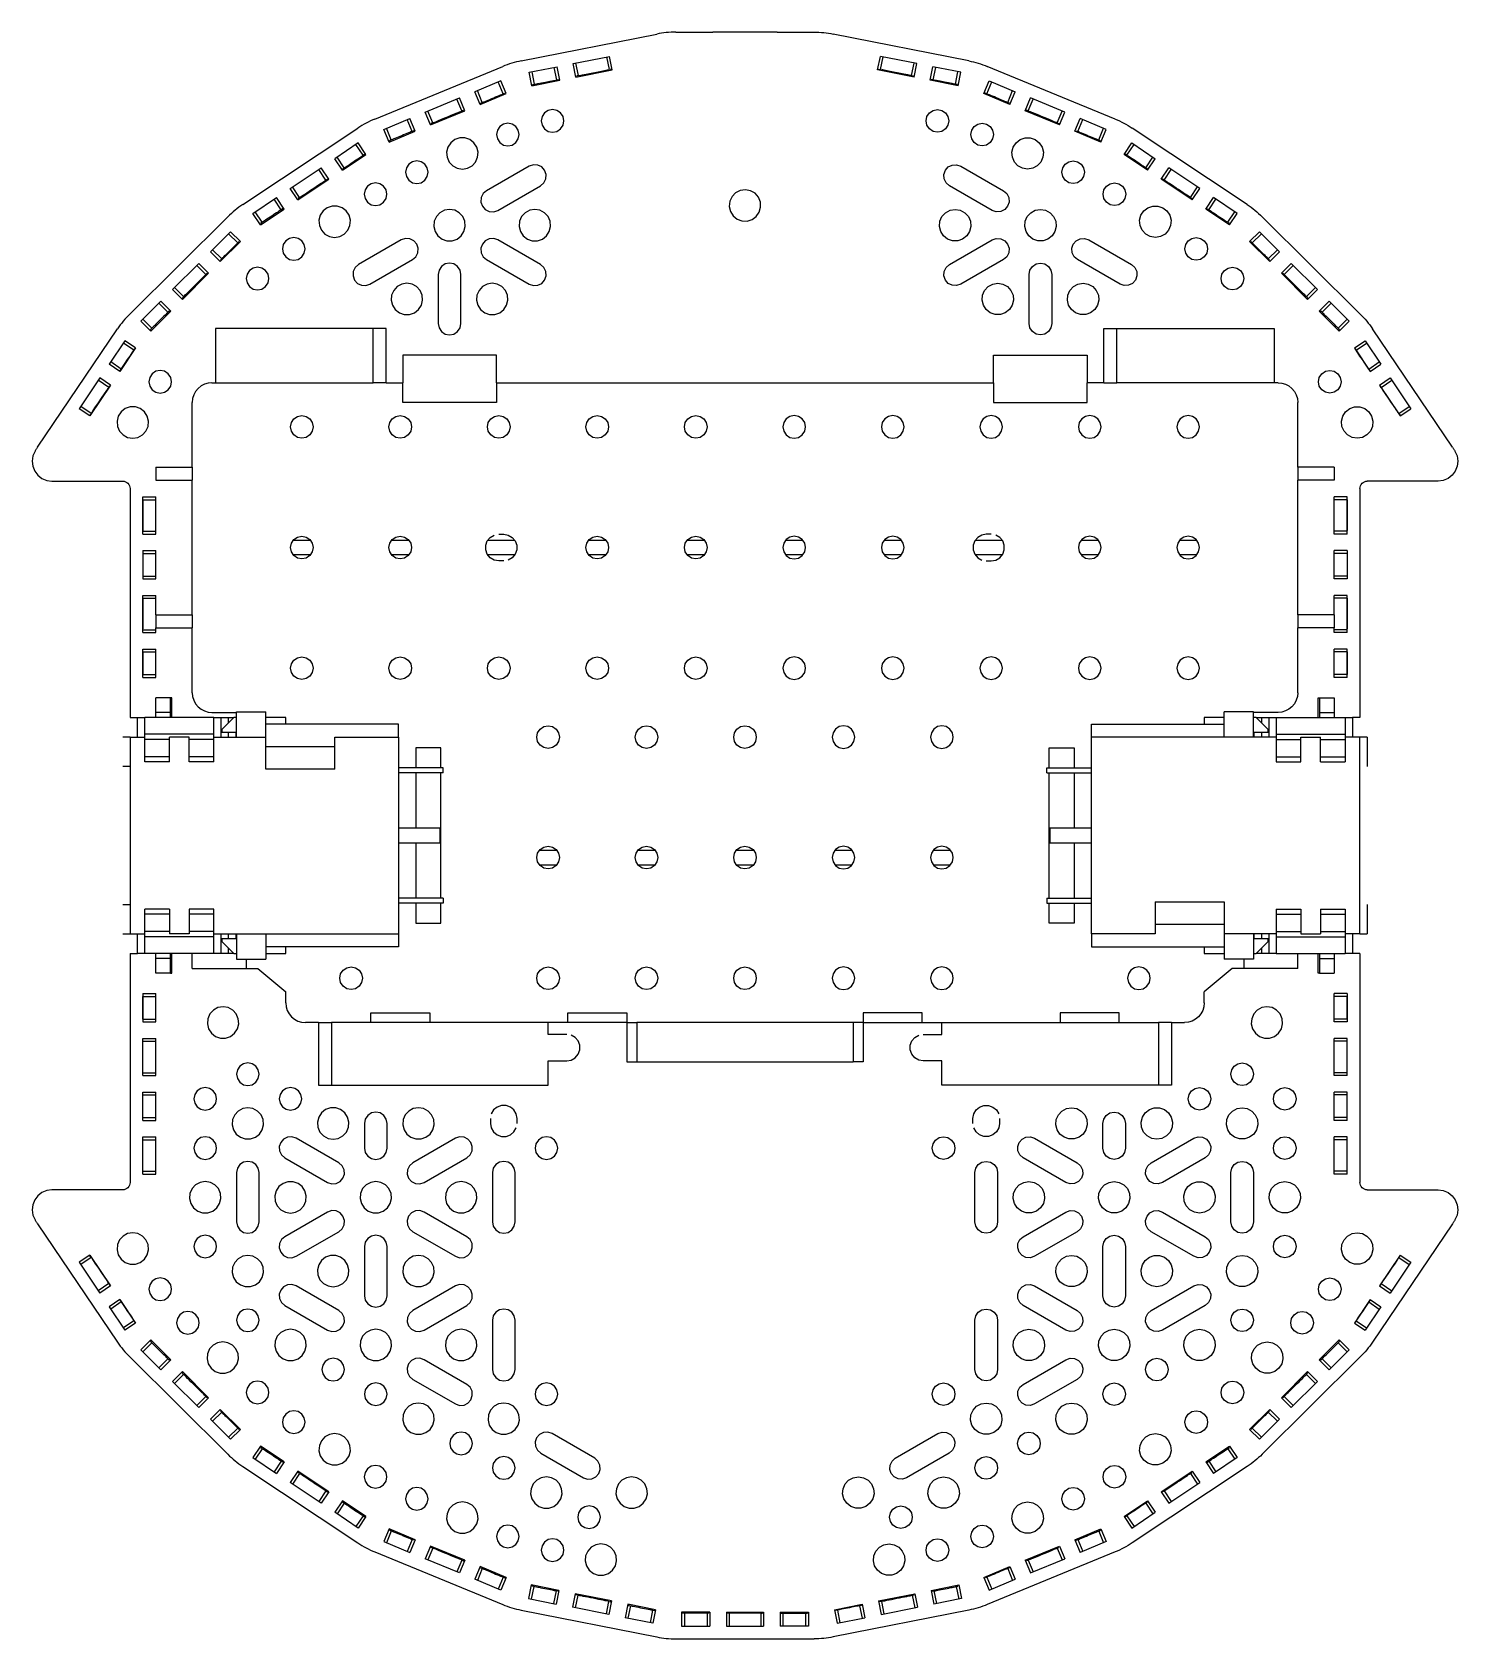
# Model space of a CAD drawing. Extents: x 8 to 153, y 120 to 283.
import ezdxf

# ---------------------------------------------------------------- set-up
doc = ezdxf.new("R2010")
doc.units = 0
doc.layers.add('Layer_1', color=7, linetype='CONTINUOUS')

msp = doc.modelspace()

# ---------------------------------------------------------------- linework, layer by layer
at = {"layer": 'Layer_1', "color": 7}
for points in [[(57.9727, 280.5602), (71.7448, 283.2865)], [(73.6869, 283.477), (73.4424, 283.4738), (73.1983, 283.465), (73.1983, 283.465), (72.9545, 283.4501), (72.7111, 283.429), (72.4684, 283.4025), (72.4684, 283.4025), (72.2264, 283.3697), (71.9851, 283.3309), (71.7448, 283.2865)], [(73.6869, 283.477), (77.4567, 283.477)], [(83.9566, 283.477), (77.4567, 283.477)], [(83.9566, 283.477), (87.7264, 283.477), (87.9705, 283.4738), (88.2146, 283.465), (88.2146, 283.465), (88.4584, 283.4501), (88.7018, 283.429), (88.9445, 283.4025), (88.9445, 283.4025), (89.1869, 283.3697), (89.4278, 283.3309), (89.6681, 283.2865)], [(103.44, 280.5602), (89.6681, 283.2865)], [(63.2591, 280.2815), (66.9636, 281.0149)], [(67.1326, 279.6211), (67.1132, 279.7192), (66.9333, 279.6835), (66.6807, 280.9588)], [(67.2353, 279.6416), (66.9636, 281.0149)], [(94.1776, 279.6416), (94.4496, 281.0149)], [(97.8821, 278.9081), (98.1541, 280.2815), (94.4496, 281.0149)], [(94.4799, 279.6835), (94.7322, 280.9588)], [(43.1243, 274.6476), (56.1048, 279.9964)], [(57.9727, 280.5602), (57.7336, 280.5097), (57.4961, 280.4536), (57.4961, 280.4536), (57.2598, 280.3916), (57.0248, 280.3238), (56.792, 280.2504), (56.792, 280.2504), (56.5609, 280.1714), (56.3316, 280.0868), (56.1048, 279.9964)], [(58.7954, 279.3978), (61.6173, 279.9566)], [(59.0674, 278.0244), (58.7954, 279.3978)], [(59.3309, 278.1786), (59.0783, 279.4539)], [(61.5869, 278.6252), (61.3347, 279.9005)], [(61.8893, 278.5832), (61.6173, 279.9566)], [(63.5308, 278.9081), (63.2591, 280.2815)], [(63.5308, 278.9081), (67.2353, 279.6416)], [(63.7943, 279.0623), (63.5417, 280.3372)], [(63.7943, 279.0623), (63.8888, 279.081), (64.1615, 279.135), (64.1615, 279.135), (64.5789, 279.2175), (65.0911, 279.3188), (65.6361, 279.4267), (65.6361, 279.4267), (66.1484, 279.5283), (66.5661, 279.6109), (66.8388, 279.6648), (66.8388, 279.6648)], [(97.8821, 278.9081), (94.1776, 279.6416)], [(94.2803, 279.6211), (94.3, 279.7192)], [(94.3, 279.7192), (94.4799, 279.6835)], [(97.619, 279.0623), (97.5241, 279.081), (97.2517, 279.135), (97.2517, 279.135), (96.834, 279.2175), (96.3218, 279.3188), (95.7768, 279.4267), (95.7768, 279.4267), (95.2645, 279.5283), (94.8468, 279.6109), (94.5745, 279.6648), (94.5745, 279.6648)], [(97.619, 279.0623), (97.8712, 280.3372)], [(99.524, 278.5832), (99.7956, 279.9566)], [(102.345, 278.0244), (102.617, 279.3978), (99.7956, 279.9566)], [(99.8259, 278.6252), (100.078, 279.9005)], [(102.262, 278.143), (102.082, 278.1786), (102.335, 279.4539)], [(103.44, 280.5602), (103.679, 280.5097), (103.917, 280.4536), (103.917, 280.4536), (104.153, 280.3916), (104.388, 280.3238), (104.621, 280.2504), (104.621, 280.2504), (104.852, 280.1714), (105.081, 280.0868), (105.308, 279.9964)], [(118.289, 274.6476), (105.308, 279.9964)], [(56.4576, 277.2342), (55.9217, 278.5275), (53.2642, 277.4268)], [(54.0308, 276.3297), (53.5306, 277.5372)], [(56.1573, 277.206), (55.6557, 278.4174)], [(59.0674, 278.0244), (61.8893, 278.5832)], [(59.151, 278.143), (59.3309, 278.1786)], [(59.1704, 278.0449), (59.151, 278.143)], [(59.3309, 278.1786), (59.4167, 278.1955), (59.6611, 278.2438), (59.6611, 278.2438), (60.0273, 278.3165), (60.4588, 278.4019), (60.8906, 278.4873), (60.8906, 278.4873), (61.2567, 278.5599), (61.5012, 278.6083), (61.5869, 278.6252)], [(61.5869, 278.6252), (61.7669, 278.6608)], [(61.7669, 278.6608), (61.7863, 278.5628)], [(63.7943, 279.0623), (63.6144, 279.0267)], [(63.6144, 279.0267), (63.6338, 278.9282)], [(97.619, 279.0623), (97.7989, 279.0267)], [(97.7989, 279.0267), (97.7795, 278.9282)], [(102.345, 278.0244), (99.524, 278.5832)], [(99.8259, 278.6252), (99.646, 278.6608), (99.6266, 278.5628)], [(102.082, 278.1786), (101.996, 278.1955), (101.752, 278.2438), (101.752, 278.2438), (101.386, 278.3165), (100.954, 278.4019), (100.522, 278.4873), (100.522, 278.4873), (100.156, 278.5599), (99.912, 278.6083), (99.8259, 278.6252)], [(102.243, 278.0449), (102.262, 278.143)], [(104.955, 277.2342), (105.491, 278.5275)], [(105.256, 277.206), (105.757, 278.4174)], [(105.491, 278.5275), (108.149, 277.4268)], [(107.552, 276.2598), (107.382, 276.3297), (107.882, 277.5372)], [(48.229, 275.3412), (51.7183, 276.7862)], [(51.9505, 275.4724), (51.452, 276.6761)], [(52.2539, 275.4929), (51.7183, 276.7862)], [(53.8001, 276.1332), (53.2642, 277.4268)], [(53.8001, 276.1332), (56.4576, 277.2342)], [(53.8611, 276.2598), (54.0308, 276.3297)], [(53.8967, 276.1734), (53.8611, 276.2598)], [(54.0308, 276.3297), (54.0488, 276.3371), (54.1024, 276.3593), (54.1024, 276.3593), (54.1899, 276.3953), (54.3084, 276.444), (54.4534, 276.5036), (54.4534, 276.5036), (54.6199, 276.5724), (54.803, 276.6479), (54.996, 276.7273), (54.996, 276.7273), (55.1921, 276.808), (55.3851, 276.8878), (55.5679, 276.9629), (55.5679, 276.9629), (55.7347, 277.0317), (55.8797, 277.0917), (55.9979, 277.1404), (55.9979, 277.1404), (56.0854, 277.1763), (56.1394, 277.1986), (56.1573, 277.206)], [(56.1573, 277.206), (56.327, 277.2758)], [(56.327, 277.2758), (56.3609, 277.194)], [(107.613, 276.1332), (104.955, 277.2342)], [(105.256, 277.206), (105.086, 277.2758), (105.052, 277.194)], [(107.382, 276.3297), (107.364, 276.3371), (107.31, 276.3593), (107.31, 276.3593), (107.223, 276.3953), (107.105, 276.444), (106.96, 276.5036), (106.96, 276.5036), (106.793, 276.5724), (106.61, 276.6479), (106.417, 276.7273), (106.417, 276.7273), (106.221, 276.808), (106.028, 276.8878), (105.845, 276.9629), (105.845, 276.9629), (105.678, 277.0317), (105.533, 277.0917), (105.415, 277.1404), (105.415, 277.1404), (105.327, 277.1763), (105.274, 277.1986), (105.256, 277.206)], [(107.516, 276.1734), (107.552, 276.2598)], [(107.613, 276.1332), (108.149, 277.4268)], [(109.159, 275.4929), (109.695, 276.7862)], [(109.463, 275.4724), (109.961, 276.6761)], [(112.648, 274.0476), (113.184, 275.3412), (109.695, 276.7862)], [(43.1243, 274.6476), (42.8996, 274.5517), (42.6774, 274.4504), (42.6774, 274.4504), (42.4576, 274.3435), (42.2403, 274.2317), (42.0261, 274.1142), (42.0261, 274.1142), (41.8148, 273.9918), (41.6063, 273.8641), (41.4014, 273.7315)], [(44.0257, 273.5999), (46.6831, 274.7005)], [(47.122, 273.367), (47.0811, 273.4658), (46.9114, 273.396), (46.4168, 274.5905)], [(47.2187, 273.4073), (46.6831, 274.7005)], [(48.7649, 274.0476), (48.229, 275.3412)], [(48.9917, 274.2532), (48.4954, 275.4513)], [(48.7649, 274.0476), (52.2539, 275.4929)], [(48.9917, 274.2532), (48.822, 274.1834)], [(48.9917, 274.2532), (49.0171, 274.2635), (49.0916, 274.2945), (49.0916, 274.2945), (49.2133, 274.3446), (49.378, 274.4123), (49.5795, 274.4956), (49.5795, 274.4956), (49.8116, 274.5912), (50.0663, 274.696), (50.3347, 274.8067), (50.3347, 274.8067), (50.6074, 274.9189), (50.8759, 275.0297), (51.1306, 275.1345), (51.1306, 275.1345), (51.3627, 275.2301), (51.5642, 275.3133), (51.7289, 275.3811), (51.7289, 275.3811), (51.8506, 275.4311), (51.9254, 275.4618), (51.9505, 275.4724)], [(51.9505, 275.4724), (52.1202, 275.5423)], [(52.1202, 275.5423), (52.1572, 275.4527)], [(112.648, 274.0476), (109.159, 275.4929)], [(109.463, 275.4724), (109.293, 275.5423), (109.256, 275.4527)], [(112.421, 274.2532), (112.396, 274.2635), (112.321, 274.2945), (112.321, 274.2945), (112.2, 274.3446), (112.035, 274.4123), (111.833, 274.4956), (111.833, 274.4956), (111.601, 274.5912), (111.347, 274.696), (111.078, 274.8067), (111.078, 274.8067), (110.805, 274.9189), (110.537, 275.0297), (110.283, 275.1345), (110.283, 275.1345), (110.05, 275.2301), (109.849, 275.3133), (109.684, 275.3811), (109.684, 275.3811), (109.563, 275.4311), (109.488, 275.4618), (109.463, 275.4724)], [(112.421, 274.2532), (112.917, 275.4513)], [(112.421, 274.2532), (112.591, 274.1834)], [(114.194, 273.4073), (114.73, 274.7005)], [(114.501, 273.396), (114.996, 274.5905)], [(116.852, 272.3066), (117.388, 273.5999), (114.73, 274.7005)], [(118.289, 274.6476), (118.514, 274.5517), (118.736, 274.4504), (118.736, 274.4504), (118.956, 274.3435), (119.173, 274.2317), (119.387, 274.1142), (119.387, 274.1142), (119.598, 273.9918), (119.807, 273.8641), (120.012, 273.7315)], [(29.7064, 265.964), (41.4014, 273.7315)], [(44.5612, 272.3066), (44.0257, 273.5999)], [(44.7848, 272.5197), (44.2917, 273.7103)], [(44.5612, 272.3066), (47.2187, 273.4073)], [(46.9114, 273.396), (46.8952, 273.3893), (46.8472, 273.3695), (46.8472, 273.3695), (46.7689, 273.3374), (46.6627, 273.2937), (46.5318, 273.2393), (46.5318, 273.2393), (46.3798, 273.1769), (46.2118, 273.1078), (46.033, 273.034), (46.033, 273.034), (45.8481, 272.9578), (45.6636, 272.8816), (45.4844, 272.8079), (45.4844, 272.8079), (45.3165, 272.7387), (45.1648, 272.6763), (45.0336, 272.6223), (45.0336, 272.6223), (44.9274, 272.5786), (44.8491, 272.5461), (44.8011, 272.5264), (44.8011, 272.5264)], [(48.822, 274.1834), (48.8619, 274.0878)], [(112.591, 274.1834), (112.551, 274.0878)], [(116.852, 272.3066), (114.194, 273.4073)], [(114.291, 273.367), (114.332, 273.4658)], [(114.332, 273.4658), (114.501, 273.396)], [(114.501, 273.396), (114.518, 273.3893), (114.566, 273.3695), (114.566, 273.3695), (114.644, 273.3374), (114.75, 273.2937), (114.881, 273.2393), (114.881, 273.2393), (115.033, 273.1769), (115.201, 273.1078), (115.38, 273.034), (115.38, 273.034), (115.565, 272.9578), (115.75, 272.8816), (115.928, 272.8079), (115.928, 272.8079), (116.096, 272.7387), (116.248, 272.6763), (116.379, 272.6223), (116.379, 272.6223), (116.485, 272.5786), (116.564, 272.5461), (116.612, 272.5264), (116.612, 272.5264)], [(116.628, 272.5197), (117.121, 273.7103)], [(131.706, 265.964), (120.012, 273.7315)], [(42.2205, 271.0553), (41.4426, 272.2191), (39.0508, 270.621)], [(39.8287, 269.4572), (42.2205, 271.0553)], [(40.0185, 269.6918), (40.0347, 269.7027), (40.083, 269.7348), (40.083, 269.7348), (40.162, 269.7871), (40.2686, 269.858), (40.3991, 269.9447), (40.3991, 269.9447), (40.5494, 270.0446), (40.7141, 270.1539), (40.8881, 270.2693), (40.8881, 270.2693), (41.0648, 270.3868), (41.2387, 270.5021), (41.4035, 270.6119), (41.4035, 270.6119), (41.5538, 270.7117), (41.6843, 270.7985), (41.7908, 270.869), (41.7908, 270.869), (41.8695, 270.9216), (41.9182, 270.9537), (41.9344, 270.9643)], [(41.9344, 270.9643), (41.2027, 272.0593)], [(41.9344, 270.9643), (42.0872, 271.0659)], [(42.0872, 271.0659), (42.1334, 270.9971)], [(44.7848, 272.5197), (44.6155, 272.4498)], [(44.6155, 272.4498), (44.6582, 272.3465)], [(116.628, 272.5197), (116.798, 272.4498)], [(116.798, 272.4498), (116.755, 272.3465)], [(119.193, 271.0553), (119.971, 272.2191)], [(121.585, 269.4572), (119.193, 271.0553)], [(119.479, 270.9643), (119.326, 271.0659), (119.28, 270.9971)], [(119.479, 270.9643), (120.21, 272.0593)], [(121.395, 269.6918), (121.378, 269.7027), (121.33, 269.7348), (121.33, 269.7348), (121.251, 269.7871), (121.145, 269.858), (121.014, 269.9447), (121.014, 269.9447), (120.863, 270.0446), (120.699, 270.1539), (120.525, 270.2693), (120.525, 270.2693), (120.348, 270.3868), (120.174, 270.5021), (120.01, 270.6119), (120.01, 270.6119), (119.859, 270.7117), (119.729, 270.7985), (119.622, 270.869), (119.622, 270.869), (119.543, 270.9216), (119.495, 270.9537), (119.479, 270.9643)], [(119.971, 272.2191), (122.362, 270.621)], [(34.5194, 267.5935), (37.6594, 269.6915)], [(38.1442, 268.4469), (37.4196, 269.5313)], [(38.4373, 268.5273), (37.6594, 269.6915)], [(39.8287, 269.4572), (39.0508, 270.621)], [(40.0185, 269.6918), (39.2903, 270.7812)], [(39.8657, 269.5906), (40.0185, 269.6918)], [(39.9158, 269.5154), (39.8657, 269.5906)], [(101.471, 267.8722), (101.134, 268.1678), (100.935, 268.5703), (100.935, 268.5703), (100.906, 269.018), (101.05, 269.4431), (101.346, 269.7804), (101.346, 269.7804), (101.749, 269.979), (102.196, 270.0082), (102.621, 269.864)], [(102.621, 269.864), (106.951, 267.3638)], [(121.547, 269.5906), (121.395, 269.6918), (122.123, 270.7812)], [(121.497, 269.5154), (121.547, 269.5906)], [(121.585, 269.4572), (122.362, 270.621)], [(122.976, 268.5273), (123.754, 269.6915)], [(123.269, 268.4469), (123.993, 269.5313)], [(126.116, 266.4293), (126.894, 267.5935), (123.754, 269.6915)], [(35.4786, 266.6766), (34.7589, 267.7536)], [(35.2972, 266.4293), (38.4373, 268.5273)], [(35.4786, 266.6766), (35.5011, 266.6914), (35.5685, 266.7362), (35.5685, 266.7362), (35.6782, 266.8089), (35.8264, 266.9077), (36.0081, 267.0283), (36.0081, 267.0283), (36.2173, 267.167), (36.4466, 267.3194), (36.6886, 267.4799), (36.6886, 267.4799), (36.9345, 267.6432), (37.1761, 267.8041), (37.4054, 267.9561), (37.4054, 267.9561), (37.6146, 268.0951), (37.7963, 268.2158), (37.9445, 268.3146), (37.9445, 268.3146), (38.0542, 268.3872), (38.1216, 268.432), (38.1442, 268.4469)], [(38.1442, 268.4469), (38.2969, 268.5485)], [(38.2969, 268.5485), (38.3498, 268.4691)], [(105.801, 265.372), (101.471, 267.8722)], [(126.116, 266.4293), (122.976, 268.5273)], [(123.269, 268.4469), (123.116, 268.5485), (123.063, 268.4691)], [(125.934, 266.6766), (125.912, 266.6914), (125.844, 266.7362), (125.844, 266.7362), (125.735, 266.8089), (125.586, 266.9077), (125.405, 267.0283), (125.405, 267.0283), (125.196, 267.167), (124.966, 267.3194), (124.725, 267.4799), (124.725, 267.4799), (124.479, 267.6432), (124.237, 267.8041), (124.007, 267.9561), (124.007, 267.9561), (123.799, 268.0951), (123.617, 268.2158), (123.468, 268.3146), (123.468, 268.3146), (123.359, 268.3872), (123.292, 268.432), (123.269, 268.4469)], [(125.934, 266.6766), (126.654, 267.7536)], [(30.7362, 265.0655), (33.128, 266.6636)], [(33.8184, 265.4412), (33.757, 265.5329), (33.6043, 265.4317), (32.8881, 266.5034)], [(33.9055, 265.4994), (33.128, 266.6636)], [(35.2972, 266.4293), (34.5194, 267.5935)], [(35.4786, 266.6766), (35.3258, 266.575)], [(35.3258, 266.575), (35.3844, 266.4875)], [(106.951, 267.3638), (107.289, 267.0682), (107.487, 266.6657), (107.487, 266.6657), (107.516, 266.218), (107.372, 265.7929), (107.077, 265.4557), (107.077, 265.4557), (106.674, 265.2574), (106.226, 265.2278), (105.801, 265.372)], [(125.934, 266.6766), (126.087, 266.575)], [(126.087, 266.575), (126.029, 266.4875)], [(127.507, 265.4994), (128.285, 266.6636)], [(127.809, 265.4317), (128.525, 266.5034)], [(129.899, 263.9013), (130.677, 265.0655), (128.285, 266.6636)], [(18.2306, 254.8399), (28.1941, 264.7307)], [(29.7064, 265.964), (29.5046, 265.8261), (29.3064, 265.6835), (29.3064, 265.6835), (29.1113, 265.5364), (28.9201, 265.3844), (28.7328, 265.2278), (28.7328, 265.2278), (28.5493, 265.0665), (28.3697, 264.9007), (28.1941, 264.7307)], [(31.5141, 263.9013), (30.7362, 265.0655)], [(31.6883, 264.1592), (30.9757, 265.2256)], [(31.5141, 263.9013), (33.9055, 265.4994)], [(33.6043, 265.4317), (33.5898, 265.4218), (33.5468, 265.3932), (33.5468, 265.3932), (33.4762, 265.3463), (33.3802, 265.2828), (33.2621, 265.2045), (33.2621, 265.2045), (33.1255, 265.1135), (32.9742, 265.0129), (32.8126, 264.9057), (32.8126, 264.9057), (32.6465, 264.7953), (32.48, 264.6848), (32.3187, 264.5776), (32.3187, 264.5776), (32.1674, 264.477), (32.0305, 264.3864), (31.9127, 264.3081), (31.9127, 264.3081), (31.8167, 264.2442), (31.7462, 264.1973), (31.7031, 264.1687), (31.7031, 264.1687)], [(129.899, 263.9013), (127.507, 265.4994)], [(127.594, 265.4412), (127.656, 265.5329)], [(127.656, 265.5329), (127.809, 265.4317)], [(127.809, 265.4317), (127.823, 265.4218), (127.866, 265.3932), (127.866, 265.3932), (127.937, 265.3463), (128.033, 265.2828), (128.151, 265.2045), (128.151, 265.2045), (128.288, 265.1135), (128.439, 265.0129), (128.6, 264.9057), (128.6, 264.9057), (128.767, 264.7953), (128.933, 264.6848), (129.094, 264.5776), (129.094, 264.5776), (129.245, 264.477), (129.382, 264.3864), (129.501, 264.3081), (129.501, 264.3081), (129.596, 264.2442), (129.667, 264.1973), (129.71, 264.1687), (129.71, 264.1687)], [(129.725, 264.1592), (130.437, 265.2256)], [(131.706, 265.964), (131.908, 265.8261), (132.107, 265.6835), (132.107, 265.6835), (132.302, 265.5364), (132.493, 265.3844), (132.68, 265.2278), (132.68, 265.2278), (132.864, 265.0665), (133.043, 264.9007), (133.219, 264.7307)], [(143.183, 254.8399), (133.219, 264.7307)], [(29.4619, 262.2175), (28.4721, 263.2074), (26.4383, 261.1736)], [(29.203, 262.069), (28.2685, 263.0035)], [(31.6883, 264.1592), (31.5356, 264.0576)], [(31.5356, 264.0576), (31.6012, 263.9595)], [(129.725, 264.1592), (129.877, 264.0576)], [(129.877, 264.0576), (129.812, 263.9595)], [(131.951, 262.2175), (132.941, 263.2074)], [(132.21, 262.069), (133.145, 263.0035)], [(132.941, 263.2074), (134.975, 261.1736)], [(27.4282, 260.1834), (26.4383, 261.1736)], [(27.5707, 260.4483), (26.6418, 261.3772)], [(27.4282, 260.1834), (29.4619, 262.2175)], [(27.5707, 260.4483), (27.5848, 260.4624), (27.6261, 260.503), (27.6261, 260.503), (27.6931, 260.5697), (27.7838, 260.66), (27.8953, 260.7704), (27.8953, 260.7704), (28.0233, 260.8974), (28.1637, 261.0368), (28.3115, 261.1839), (28.3115, 261.1839), (28.4622, 261.3334), (28.6103, 261.4806), (28.7507, 261.6199), (28.7507, 261.6199), (28.8788, 261.7469), (28.9903, 261.8573), (29.0809, 261.9476), (29.0809, 261.9476), (29.148, 262.0143), (29.1892, 262.0552), (29.203, 262.069)], [(29.203, 262.069), (29.3332, 262.1981)], [(29.3332, 262.1981), (29.3879, 262.1434)], [(101.471, 259.8641), (105.801, 262.3639)], [(105.801, 262.3639), (106.226, 262.5082), (106.674, 262.4789), (106.674, 262.4789), (107.077, 262.2803), (107.372, 261.943), (107.516, 261.5183), (107.516, 261.5183), (107.487, 261.0703), (107.289, 260.6681), (106.951, 260.3721)], [(114.462, 260.3721), (114.124, 260.6681), (113.926, 261.0703), (113.926, 261.0703), (113.896, 261.5183), (114.041, 261.943), (114.336, 262.2803), (114.336, 262.2803), (114.739, 262.4789), (115.187, 262.5082), (115.612, 262.3639)], [(115.612, 262.3639), (119.942, 259.8641)], [(133.985, 260.1834), (131.951, 262.2175)], [(132.21, 262.069), (132.08, 262.1981), (132.025, 262.1434)], [(133.842, 260.4483), (133.828, 260.4624), (133.787, 260.503), (133.787, 260.503), (133.72, 260.5697), (133.629, 260.66), (133.518, 260.7704), (133.518, 260.7704), (133.39, 260.8974), (133.249, 261.0368), (133.101, 261.1839), (133.101, 261.1839), (132.951, 261.3334), (132.803, 261.4806), (132.662, 261.6199), (132.662, 261.6199), (132.534, 261.7469), (132.423, 261.8573), (132.332, 261.9476), (132.332, 261.9476), (132.265, 262.0143), (132.224, 262.0552), (132.21, 262.069)], [(133.972, 260.3192), (133.842, 260.4483), (134.771, 261.3772)], [(133.985, 260.1834), (134.975, 261.1736)], [(22.5845, 257.3199), (25.2547, 259.9901)], [(25.974, 258.8633), (25.0508, 259.7862)], [(26.2446, 259.0002), (25.2547, 259.9901)], [(27.4405, 260.3192), (27.5707, 260.4483)], [(27.5023, 260.2578), (27.4405, 260.3192)], [(102.621, 257.872), (102.196, 257.7281), (101.749, 257.7573), (101.749, 257.7573), (101.346, 257.9556), (101.05, 258.2932), (100.906, 258.7179), (100.906, 258.7179), (100.935, 259.1656), (101.134, 259.5681), (101.471, 259.8641)], [(106.951, 260.3721), (102.621, 257.872)], [(109.557, 258.8679), (109.644, 259.3081), (109.893, 259.6814), (109.893, 259.6814), (110.266, 259.9304), (110.707, 260.0179), (111.147, 259.9304), (111.147, 259.9304), (111.52, 259.6814), (111.769, 259.3081), (111.856, 258.8679)], [(118.792, 257.872), (114.462, 260.3721)], [(119.942, 259.8641), (120.279, 259.5681), (120.478, 259.1656), (120.478, 259.1656), (120.507, 258.7179), (120.362, 258.2932), (120.067, 257.9556), (120.067, 257.9556), (119.664, 257.7573), (119.217, 257.7281), (118.792, 257.872)], [(133.911, 260.2578), (133.972, 260.3192)], [(135.168, 259.0002), (136.158, 259.9901)], [(135.439, 258.8633), (136.362, 259.7862)], [(137.839, 256.3296), (138.829, 257.3199), (136.158, 259.9901)], [(23.5744, 256.3296), (26.2446, 259.0002)], [(23.7028, 256.609), (23.7223, 256.6281), (23.7798, 256.6849), (23.7798, 256.6849), (23.8729, 256.7777), (23.9992, 256.9029), (24.1541, 257.0567), (24.1541, 257.0567), (24.3322, 257.2338), (24.5276, 257.4275), (24.7337, 257.6321), (24.7337, 257.6321), (24.9432, 257.8402), (25.1492, 258.0445), (25.3447, 258.2385), (25.3447, 258.2385), (25.5228, 258.4153), (25.6777, 258.5691), (25.804, 258.6943), (25.804, 258.6943), (25.8975, 258.7871), (25.9546, 258.8442), (25.974, 258.8633)], [(25.974, 258.8633), (26.1042, 258.9924)], [(26.1042, 258.9924), (26.1705, 258.9261)], [(109.557, 253.868), (109.557, 258.8679)], [(111.856, 258.8679), (111.856, 253.868)], [(137.839, 256.3296), (135.168, 259.0002)], [(135.439, 258.8633), (135.309, 258.9924), (135.242, 258.9261)], [(137.71, 256.609), (137.691, 256.6281), (137.633, 256.6849), (137.633, 256.6849), (137.54, 256.7777), (137.414, 256.9029), (137.259, 257.0567), (137.259, 257.0567), (137.081, 257.2338), (136.885, 257.4275), (136.679, 257.6321), (136.679, 257.6321), (136.47, 257.8402), (136.264, 258.0445), (136.069, 258.2385), (136.069, 258.2385), (135.89, 258.4153), (135.735, 258.5691), (135.609, 258.6943), (135.609, 258.6943), (135.516, 258.7871), (135.458, 258.8442), (135.439, 258.8633)], [(23.5744, 256.3296), (22.5845, 257.3199)], [(23.7028, 256.609), (22.7881, 257.5234)], [(23.7028, 256.609), (23.5727, 256.4796)], [(23.5727, 256.4796), (23.6485, 256.4041)], [(137.71, 256.609), (138.625, 257.5234)], [(137.71, 256.609), (137.84, 256.4796)], [(137.84, 256.4796), (137.765, 256.4041)], [(18.2306, 254.8399), (18.0591, 254.6656), (17.8922, 254.4874), (17.8922, 254.4874), (17.7296, 254.3051), (17.5716, 254.1188), (17.4185, 253.9286), (17.4185, 253.9286), (17.2696, 253.735), (17.1257, 253.5374), (16.9863, 253.3367)], [(19.3672, 254.1026), (21.401, 256.1363)], [(20.3571, 253.1127), (22.3909, 255.1464)], [(22.1062, 255.0237), (22.0938, 255.0113), (22.0568, 254.975), (22.0568, 254.975), (21.9968, 254.9154), (21.9153, 254.8342), (21.8144, 254.7344), (21.8144, 254.7344), (21.698, 254.6187), (21.5692, 254.4906), (21.4317, 254.3541), (21.4317, 254.3541), (21.2898, 254.2133), (21.1484, 254.0729), (21.0108, 253.9364), (21.0108, 253.9364), (20.882, 253.8083), (20.7653, 253.6926), (20.6647, 253.5928), (20.6647, 253.5928), (20.5832, 253.512), (20.5229, 253.452), (20.4862, 253.4157), (20.4862, 253.4157)], [(22.3168, 255.0723), (22.2364, 255.1528), (22.1062, 255.0237), (21.1974, 255.9328)], [(22.3909, 255.1464), (21.401, 256.1363)], [(139.022, 255.1464), (140.012, 256.1363)], [(141.056, 253.1127), (139.022, 255.1464)], [(139.096, 255.0723), (139.177, 255.1528)], [(139.177, 255.1528), (139.307, 255.0237)], [(139.307, 255.0237), (140.216, 255.9328)], [(139.307, 255.0237), (139.319, 255.0113), (139.356, 254.975), (139.356, 254.975), (139.416, 254.9154), (139.498, 254.8342), (139.598, 254.7344), (139.598, 254.7344), (139.715, 254.6187), (139.844, 254.4906), (139.981, 254.3541), (139.981, 254.3541), (140.123, 254.2133), (140.265, 254.0729), (140.402, 253.9364), (140.402, 253.9364), (140.531, 253.8083), (140.648, 253.6926), (140.748, 253.5928), (140.748, 253.5928), (140.83, 253.512), (140.89, 253.452), (140.927, 253.4157), (140.927, 253.4157)], [(141.056, 253.1127), (142.046, 254.1026), (140.012, 256.1363)], [(143.183, 254.8399), (143.354, 254.6656), (143.521, 254.4874), (143.521, 254.4874), (143.683, 254.3051), (143.841, 254.1188), (143.995, 253.9286), (143.995, 253.9286), (144.144, 253.735), (144.288, 253.5374), (144.427, 253.3367)], [(8.8671, 241.3052), (16.9863, 253.3367)], [(20.3571, 253.1127), (19.3672, 254.1026)], [(20.4739, 253.4034), (19.5708, 254.3061)], [(20.4739, 253.4034), (20.3437, 253.2742)], [(20.3437, 253.2742), (20.4312, 253.1867)], [(42.9564, 253.3681), (26.9565, 253.3681), (26.9565, 247.8679)], [(44.2564, 253.3681), (42.9564, 253.3681)], [(44.2564, 247.8679), (42.9564, 247.8679), (42.9564, 253.3681)], [(44.2564, 247.8679), (44.2564, 253.3681)], [(111.856, 253.868), (111.769, 253.428), (111.52, 253.0548), (111.52, 253.0548), (111.147, 252.8057), (110.707, 252.7179), (110.266, 252.8057), (110.266, 252.8057), (109.893, 253.0548), (109.644, 253.428), (109.557, 253.868)], [(117.156, 247.8679), (117.156, 253.3681), (118.456, 253.3681)], [(118.456, 247.8679), (118.456, 253.3681)], [(118.456, 253.3681), (134.456, 253.3681)], [(134.456, 253.3681), (134.456, 247.8679)], [(140.939, 253.4034), (141.842, 254.3061)], [(140.939, 253.4034), (141.069, 253.2742)], [(141.069, 253.2742), (140.982, 253.1867)], [(152.546, 241.3052), (144.427, 253.3367)], [(17.7469, 252.1221), (16.1379, 249.7376)], [(18.8246, 251.395), (17.2156, 249.0106)], [(18.6553, 251.1614), (17.5857, 251.8832)], [(18.8246, 251.395), (17.7469, 252.1221)], [(142.588, 251.395), (143.666, 252.1221)], [(142.588, 251.395), (144.197, 249.0106), (145.275, 249.7376)], [(142.758, 251.1614), (143.827, 251.8832)], [(143.666, 252.1221), (145.275, 249.7376)], [(17.2156, 249.0106), (16.1379, 249.7376)], [(17.3687, 249.255), (16.2991, 249.9765)], [(17.3687, 249.255), (17.4174, 249.3277), (17.5571, 249.5341), (17.5571, 249.5341), (17.7656, 249.8435), (18.0118, 250.2082), (18.2581, 250.573), (18.2581, 250.573), (18.4666, 250.8824), (18.6063, 251.0888), (18.6553, 251.1614)], [(18.6553, 251.1614), (18.7576, 251.3135)], [(18.7576, 251.3135), (18.7661, 251.3079)], [(55.4564, 250.6679), (45.9564, 250.6679)], [(45.9564, 250.6679), (45.9564, 247.8679)], [(55.4564, 247.8679), (55.4564, 250.6679)], [(105.956, 250.6679), (115.456, 250.6679)], [(105.956, 247.8679), (105.956, 250.6679)], [(115.456, 250.6679), (115.456, 247.8679)], [(142.758, 251.1614), (142.655, 251.3135), (142.647, 251.3079)], [(144.044, 249.255), (143.995, 249.3277), (143.856, 249.5341), (143.856, 249.5341), (143.647, 249.8435), (143.401, 250.2082), (143.155, 250.573), (143.155, 250.573), (142.946, 250.8824), (142.807, 251.0888), (142.758, 251.1614)], [(144.147, 249.103), (144.044, 249.255), (145.114, 249.9765)], [(15.202, 248.3505), (13.0895, 245.22)], [(16.11, 247.3899), (15.0407, 248.1113)], [(16.2793, 247.6231), (15.202, 248.3505)], [(17.2661, 249.103), (17.3687, 249.255)], [(17.2742, 249.0973), (17.2661, 249.103)], [(144.139, 249.0973), (144.147, 249.103)], [(145.133, 247.6231), (146.211, 248.3505)], [(145.303, 247.3899), (146.372, 248.1113)], [(146.211, 248.3505), (148.324, 245.22)], [(16.2793, 247.6231), (14.1669, 244.4929)], [(14.32, 244.7374), (14.374, 244.8174), (14.5292, 245.0478), (14.5292, 245.0478), (14.7673, 245.4006), (15.0594, 245.8334), (15.3702, 246.2938), (15.3702, 246.2938), (15.6623, 246.7267), (15.9005, 247.0795), (16.056, 247.3098), (16.056, 247.3098)], [(16.11, 247.3899), (16.2127, 247.5419)], [(16.2127, 247.5419), (16.2208, 247.5363)], [(26.5815, 247.8679), (26.1913, 247.8295), (25.8163, 247.7159), (25.8163, 247.7159), (25.4703, 247.531), (25.1672, 247.2823), (24.9185, 246.9793), (24.9185, 246.9793), (24.7337, 246.6335), (24.6201, 246.2582), (24.5816, 245.868)], [(26.5815, 247.8679), (42.9564, 247.8679)], [(44.2564, 247.8679), (45.9564, 247.8679)], [(45.9564, 245.868), (45.9564, 247.8679)], [(55.4564, 247.8679), (105.956, 247.8679), (105.956, 245.868)], [(55.4564, 247.8679), (55.4564, 245.868)], [(105.956, 245.868), (115.456, 245.868), (115.456, 247.8679)], [(117.156, 247.8679), (115.456, 247.8679)], [(117.156, 247.8679), (118.456, 247.8679)], [(134.831, 247.8679), (118.456, 247.8679)], [(134.831, 247.8679), (135.221, 247.8295), (135.597, 247.7159), (135.597, 247.7159), (135.943, 247.531), (136.246, 247.2823), (136.494, 246.9793), (136.494, 246.9793), (136.679, 246.6335), (136.793, 246.2582), (136.832, 245.868)], [(145.133, 247.6231), (147.246, 244.4929), (148.324, 245.22)], [(145.303, 247.3899), (145.201, 247.5419), (145.193, 247.5363)], [(147.093, 244.7374), (147.039, 244.8174), (146.884, 245.0478), (146.884, 245.0478), (146.646, 245.4006), (146.353, 245.8334), (146.043, 246.2938), (146.043, 246.2938), (145.751, 246.7267), (145.512, 247.0795), (145.357, 247.3098), (145.357, 247.3098)], [(14.1669, 244.4929), (13.0895, 245.22)], [(14.32, 244.7374), (13.2507, 245.4591)], [(24.5816, 239.2679), (24.5816, 245.868)], [(55.4564, 245.868), (45.9564, 245.868)], [(136.832, 239.2679), (136.832, 245.868)], [(147.093, 244.7374), (148.162, 245.4591)], [(14.32, 244.7374), (14.2174, 244.5853)], [(14.2174, 244.5853), (14.2258, 244.5797)], [(147.093, 244.7374), (147.195, 244.5853)], [(147.195, 244.5853), (147.187, 244.5797)], [(8.6121, 240.9073), (8.3997, 240.424), (8.3214, 239.9022), (8.3214, 239.9022), (8.3821, 239.378), (8.5775, 238.888), (8.8946, 238.466), (8.8946, 238.466), (9.3113, 238.1418), (9.7978, 237.9376), (10.3209, 237.8681)], [(8.8671, 241.3052), (8.8343, 241.2562), (8.8015, 241.2068), (8.8015, 241.2068), (8.7694, 241.1574), (8.7373, 241.1076), (8.7056, 241.0579), (8.7056, 241.0579), (8.6742, 241.0078), (8.6431, 240.9577), (8.6121, 240.9073)], [(152.546, 241.3052), (152.579, 241.2562), (152.611, 241.2068), (152.611, 241.2068), (152.644, 241.1574), (152.676, 241.1076), (152.707, 241.0579), (152.707, 241.0579), (152.739, 241.0078), (152.77, 240.9577), (152.801, 240.9073), (153.013, 240.424), (153.092, 239.9022), (153.092, 239.9022), (153.031, 239.378), (152.835, 238.888), (152.518, 238.466), (152.518, 238.466), (152.102, 238.1418), (151.615, 237.9376), (151.092, 237.8681), (143.896, 237.8681)], [(20.8665, 239.2679), (20.8665, 237.9679)], [(20.8665, 239.2679), (24.5816, 239.2679), (24.5816, 237.9679)], [(136.832, 239.2679), (136.832, 237.9679)], [(140.546, 239.2679), (136.832, 239.2679)], [(140.546, 239.2679), (140.546, 237.9679), (136.832, 237.9679)], [(10.3209, 237.8681), (17.5165, 237.8681)], [(17.5165, 237.8681), (17.6629, 237.8536), (17.8037, 237.8109), (17.8037, 237.8109), (17.9332, 237.7418), (18.0468, 237.6483), (18.1402, 237.5347), (18.1402, 237.5347), (18.2094, 237.4049), (18.2521, 237.2645), (18.2665, 237.1181)], [(18.2665, 237.1181), (18.2665, 213.8679)], [(20.8665, 237.9679), (24.5816, 237.9679)], [(24.5816, 224.2681), (24.5816, 237.9679)], [(136.832, 224.2681), (136.832, 237.9679)], [(143.147, 237.1181), (143.161, 237.2645), (143.203, 237.4049), (143.203, 237.4049), (143.273, 237.5347), (143.366, 237.6483), (143.48, 237.7418), (143.48, 237.7418), (143.609, 237.8109), (143.75, 237.8536), (143.896, 237.8681)], [(143.147, 237.1181), (143.147, 213.8679)], [(19.5665, 236.2562), (20.8665, 236.2562)], [(19.5665, 232.4797), (19.5665, 236.2562)], [(19.5764, 235.968), (19.5665, 235.968)], [(19.5764, 235.968), (20.8665, 235.968)], [(19.5764, 235.968), (19.5764, 235.8717), (19.5764, 235.5937), (19.5764, 235.5937), (19.5764, 235.1679), (19.5764, 234.6458), (19.5764, 234.0902), (19.5764, 234.0902), (19.5764, 233.5681), (19.5764, 233.1423), (19.5764, 232.8646), (19.5764, 232.8646)], [(20.8665, 232.4797), (20.8665, 236.2562)], [(141.846, 232.4797), (141.846, 236.2562), (140.546, 236.2562)], [(140.546, 232.4797), (140.546, 236.2562)], [(141.836, 235.968), (140.546, 235.968)], [(141.836, 235.968), (141.846, 235.968)], [(141.836, 235.968), (141.836, 235.8717), (141.836, 235.5937), (141.836, 235.5937), (141.836, 235.1679), (141.836, 234.6458), (141.836, 234.0902), (141.836, 234.0902), (141.836, 233.5681), (141.836, 233.1423), (141.836, 232.8646), (141.836, 232.8646)], [(19.5764, 232.768), (19.5665, 232.768)], [(19.5665, 232.4797), (20.8665, 232.4797)], [(19.5764, 232.768), (20.8665, 232.768)], [(34.8348, 231.868), (36.5782, 231.868)], [(44.8346, 231.868), (46.5784, 231.868)], [(55.7065, 229.7679), (55.2447, 229.8494), (54.8387, 230.084), (54.8387, 230.084), (54.5374, 230.4432), (54.3769, 230.8838), (54.3769, 231.3526), (54.3769, 231.3526), (54.5374, 231.7929), (54.8387, 232.1524), (55.2447, 232.3866), (55.2447, 232.3866)], [(54.584, 231.868), (57.3289, 231.868)], [(55.7065, 232.4681), (56.2064, 232.4681)], [(56.2064, 232.4681), (56.6682, 232.3866), (57.0742, 232.1524), (57.0742, 232.1524), (57.3758, 231.7929), (57.536, 231.3526), (57.536, 230.8838), (57.536, 230.8838), (57.3758, 230.4432), (57.0742, 230.084), (56.6682, 229.8494), (56.6682, 229.8494)], [(64.8346, 231.868), (66.5784, 231.868)], [(74.8348, 231.868), (76.5782, 231.868)], [(84.8347, 231.868), (86.5784, 231.868)], [(94.8348, 231.868), (96.5783, 231.868)], [(105.206, 232.4681), (104.745, 232.3866), (104.339, 232.1524), (104.339, 232.1524), (104.037, 231.7929), (103.877, 231.3526), (103.877, 230.8838), (103.877, 230.8838), (104.037, 230.4432), (104.339, 230.084), (104.745, 229.8494), (104.745, 229.8494)], [(104.084, 231.868), (106.829, 231.868)], [(105.706, 232.4681), (105.206, 232.4681)], [(105.206, 229.7679), (105.706, 229.7679), (106.168, 229.8494), (106.574, 230.084), (106.574, 230.084), (106.875, 230.4432), (107.036, 230.8838), (107.036, 231.3526), (107.036, 231.3526), (106.875, 231.7929), (106.574, 232.1524), (106.168, 232.3866), (106.168, 232.3866)], [(114.835, 231.868), (116.578, 231.868)], [(124.835, 231.868), (126.578, 231.868)], [(141.836, 232.768), (140.546, 232.768)], [(141.846, 232.4797), (140.546, 232.4797)], [(141.836, 232.768), (141.846, 232.768)], [(19.5665, 230.8062), (20.8665, 230.8062)], [(19.5665, 230.8062), (19.5665, 227.9296), (20.8665, 227.9296)], [(19.5764, 230.518), (19.5665, 230.518)], [(19.5764, 230.518), (20.8665, 230.518)], [(19.5764, 230.518), (19.5764, 230.4305), (19.5764, 230.181), (19.5764, 230.181), (19.5764, 229.8082), (19.5764, 229.3679), (19.5764, 228.928), (19.5764, 228.928), (19.5764, 228.5547), (19.5764, 228.3057), (19.5764, 228.2182)], [(20.8665, 227.9296), (20.8665, 230.8062)], [(36.5782, 230.368), (34.8348, 230.368)], [(46.5784, 230.368), (44.8346, 230.368)], [(57.3289, 230.368), (54.584, 230.368)], [(66.5784, 230.368), (64.8346, 230.368)], [(76.5782, 230.368), (74.8348, 230.368)], [(86.5784, 230.368), (84.8347, 230.368)], [(96.5783, 230.368), (94.8348, 230.368)], [(106.829, 230.368), (104.084, 230.368)], [(116.578, 230.368), (114.835, 230.368)], [(126.578, 230.368), (124.835, 230.368)], [(141.846, 230.8062), (140.546, 230.8062)], [(140.546, 227.9296), (140.546, 230.8062)], [(141.836, 230.518), (140.546, 230.518)], [(141.836, 230.518), (141.846, 230.518)], [(141.836, 230.518), (141.836, 230.4305), (141.836, 230.181), (141.836, 230.181), (141.836, 229.8082), (141.836, 229.3679), (141.836, 228.928), (141.836, 228.928), (141.836, 228.5547), (141.836, 228.3057), (141.836, 228.2182)], [(141.846, 230.8062), (141.846, 227.9296)], [(56.2064, 229.7679), (55.7065, 229.7679)], [(19.5764, 228.2182), (19.5665, 228.2182)], [(19.5764, 228.2182), (20.8665, 228.2182)], [(141.836, 228.2182), (140.546, 228.2182)], [(141.846, 227.9296), (140.546, 227.9296)], [(141.836, 228.2182), (141.846, 228.2182)], [(19.5665, 226.2564), (20.8665, 226.2564)], [(19.5665, 222.4799), (19.5665, 226.2564)], [(19.5764, 225.9682), (19.5665, 225.9682)], [(19.5764, 225.9682), (20.8665, 225.9682)], [(19.5764, 225.9682), (19.5764, 225.8715), (19.5764, 225.5939), (19.5764, 225.5939), (19.5764, 225.1681), (19.5764, 224.646), (19.5764, 224.0903), (19.5764, 224.0903), (19.5764, 223.5679), (19.5764, 223.1424), (19.5764, 222.8644), (19.5764, 222.8644)], [(20.8665, 224.2681), (20.8665, 226.2564)], [(141.846, 222.4799), (141.846, 226.2564), (140.546, 226.2564)], [(140.546, 224.2681), (140.546, 226.2564)], [(141.836, 225.9682), (140.546, 225.9682)], [(141.836, 225.9682), (141.846, 225.9682)], [(141.836, 225.9682), (141.836, 225.8715), (141.836, 225.5939), (141.836, 225.5939), (141.836, 225.1681), (141.836, 224.646), (141.836, 224.0903), (141.836, 224.0903), (141.836, 223.5679), (141.836, 223.1424), (141.836, 222.8644), (141.836, 222.8644)], [(20.8665, 224.2681), (20.8665, 222.9682), (24.5816, 222.9682)], [(20.8665, 224.2681), (24.5816, 224.2681)], [(24.5816, 224.2681), (24.5816, 222.9682)], [(136.832, 224.2681), (136.832, 222.9682)], [(140.546, 224.2681), (136.832, 224.2681)], [(140.546, 224.2681), (140.546, 222.9682), (136.832, 222.9682)], [(19.5665, 222.4799), (20.8665, 222.4799), (20.8665, 222.9682)], [(19.5764, 222.7681), (19.5665, 222.7681)], [(19.5764, 222.7681), (20.8665, 222.7681)], [(24.5816, 216.368), (24.5816, 222.9682)], [(136.832, 216.368), (136.832, 222.9682)], [(140.546, 222.4799), (140.546, 222.9682)], [(141.836, 222.7681), (140.546, 222.7681)], [(141.846, 222.4799), (140.546, 222.4799)], [(141.836, 222.7681), (141.846, 222.7681)], [(19.5665, 220.8063), (20.8665, 220.8063)], [(19.5665, 217.9298), (19.5665, 220.8063)], [(19.5764, 220.5181), (19.5665, 220.5181)], [(19.5764, 220.5181), (20.8665, 220.5181)], [(19.5764, 220.5181), (19.5764, 220.4306), (19.5764, 220.1812), (19.5764, 220.1812), (19.5764, 219.808), (19.5764, 219.3681), (19.5764, 218.9281), (19.5764, 218.9281), (19.5764, 218.5549), (19.5764, 218.3055), (19.5764, 218.218)], [(20.8665, 217.9298), (20.8665, 220.8063)], [(141.846, 217.9298), (141.846, 220.8063), (140.546, 220.8063)], [(140.546, 217.9298), (140.546, 220.8063)], [(141.836, 220.5181), (140.546, 220.5181)], [(141.836, 220.5181), (141.846, 220.5181)], [(141.836, 220.5181), (141.836, 220.4306), (141.836, 220.1812), (141.836, 220.1812), (141.836, 219.808), (141.836, 219.3681), (141.836, 218.9281), (141.836, 218.9281), (141.836, 218.5549), (141.836, 218.3055), (141.836, 218.218)], [(19.5764, 218.218), (19.5665, 218.218)], [(19.5665, 217.9298), (20.8665, 217.9298)], [(19.5764, 218.218), (20.8665, 218.218)], [(141.836, 218.218), (140.546, 218.218)], [(141.846, 217.9298), (140.546, 217.9298)], [(141.836, 218.218), (141.846, 218.218)], [(22.3665, 215.8681), (20.8665, 215.8681)], [(22.3665, 214.3681), (20.8665, 214.3681), (20.8665, 215.8681)], [(22.3665, 214.3681), (22.3665, 215.8681)], [(22.5165, 213.8679), (22.5165, 215.8681), (22.3665, 215.8681)], [(24.5816, 216.368), (24.6201, 215.9779), (24.7337, 215.6025), (24.7337, 215.6025), (24.9185, 215.2568), (25.1672, 214.9537), (25.4703, 214.705), (25.4703, 214.705), (25.8163, 214.5202), (26.1913, 214.4066), (26.5815, 214.3681)], [(136.832, 216.368), (136.793, 215.9779), (136.679, 215.6025), (136.679, 215.6025), (136.494, 215.2568), (136.246, 214.9537), (135.943, 214.705), (135.943, 214.705), (135.597, 214.5202), (135.221, 214.4066), (134.831, 214.3681)], [(138.896, 215.8681), (139.046, 215.8681)], [(138.896, 213.8679), (138.896, 215.8681)], [(139.046, 215.8681), (139.046, 214.3681)], [(139.046, 215.8681), (140.546, 215.8681), (140.546, 214.3681)], [(18.2665, 213.8679), (19.0165, 213.8679)], [(19.0165, 211.868), (19.0165, 213.8679), (19.163, 213.8679), (19.3037, 213.8679), (19.3037, 213.8679), (19.4332, 213.8679), (19.5468, 213.8679), (19.6403, 213.8679), (19.6403, 213.8679), (19.7094, 213.8679), (19.7521, 213.8679), (19.7666, 213.8679)], [(26.7664, 213.8679), (19.7666, 213.8679)], [(26.7664, 212.1481), (19.7666, 212.1481), (19.7666, 213.8679)], [(20.8665, 213.8679), (20.8665, 214.3681)], [(22.3665, 213.8679), (22.3665, 214.3681)], [(26.5815, 214.3681), (29.0665, 214.3681)], [(26.7664, 212.1481), (26.7664, 213.8679)], [(26.7664, 213.8679), (26.7808, 213.8679), (26.8235, 213.8679), (26.8235, 213.8679), (26.893, 213.8679), (26.9862, 213.8679), (27.0997, 213.8679), (27.0997, 213.8679), (27.2296, 213.8679), (27.3703, 213.8679), (27.5164, 213.8679)], [(27.5164, 211.868), (27.5164, 213.8679), (27.6628, 213.8679), (27.8035, 213.8679), (27.8035, 213.8679), (27.9334, 213.8679), (28.047, 213.8679), (28.1401, 213.8679), (28.1401, 213.8679), (28.2096, 213.8679), (28.2523, 213.8679), (28.2664, 213.8679)], [(28.8139, 213.8679), (27.5665, 212.6208)], [(28.2664, 213.3207), (28.2664, 213.8679), (28.2808, 213.8679), (28.3235, 213.8679), (28.3235, 213.8679), (28.393, 213.8679), (28.4862, 213.8679), (28.5998, 213.8679), (28.5998, 213.8679), (28.7296, 213.8679), (28.8139, 213.8679)], [(29.0665, 213.8679), (28.8139, 213.8679)], [(29.0665, 211.868), (29.0665, 214.4179), (32.0665, 214.4179)], [(32.0665, 211.868), (32.0665, 214.4179)], [(34.0664, 213.168), (34.0664, 213.8679), (32.0665, 213.8679)], [(127.346, 213.8679), (127.346, 213.168)], [(129.346, 213.8679), (127.346, 213.8679)], [(132.346, 211.868), (132.346, 214.4179), (129.346, 214.4179)], [(129.346, 211.868), (129.346, 214.4179)], [(134.831, 214.3681), (132.346, 214.3681)], [(132.599, 213.8679), (132.346, 213.8679)], [(133.846, 212.6208), (132.599, 213.8679)], [(132.599, 213.8679), (132.684, 213.8679), (132.813, 213.8679), (132.813, 213.8679), (132.927, 213.8679), (133.02, 213.8679), (133.089, 213.8679), (133.089, 213.8679), (133.132, 213.8679), (133.146, 213.8679)], [(133.146, 213.8679), (133.146, 213.3207)], [(133.146, 213.8679), (133.161, 213.8679), (133.204, 213.8679), (133.204, 213.8679), (133.273, 213.8679), (133.366, 213.8679), (133.48, 213.8679), (133.48, 213.8679), (133.609, 213.8679), (133.75, 213.8679), (133.896, 213.8679)], [(133.896, 213.8679), (133.896, 211.868)], [(133.896, 213.8679), (134.043, 213.8679), (134.184, 213.8679), (134.184, 213.8679), (134.313, 213.8679), (134.427, 213.8679), (134.52, 213.8679), (134.52, 213.8679), (134.589, 213.8679), (134.632, 213.8679), (134.646, 213.8679)], [(134.646, 213.8679), (134.646, 212.1481)], [(134.646, 213.8679), (141.647, 213.8679)], [(139.046, 214.3681), (139.046, 213.8679)], [(139.046, 214.3681), (140.546, 214.3681), (140.546, 213.8679)], [(141.647, 213.8679), (141.647, 212.1481)], [(141.647, 213.8679), (141.661, 213.8679), (141.703, 213.8679), (141.703, 213.8679), (141.773, 213.8679), (141.866, 213.8679), (141.98, 213.8679), (141.98, 213.8679), (142.109, 213.8679), (142.25, 213.8679), (142.397, 213.8679)], [(142.397, 213.8679), (142.397, 211.868)], [(143.147, 213.8679), (142.397, 213.8679)], [(27.5665, 212.6208), (27.5665, 212.3679)], [(27.5665, 212.3679), (29.0665, 212.3679)], [(28.2664, 211.868), (28.2664, 212.3679)], [(29.0164, 212.3679), (29.0164, 211.868)], [(45.5165, 213.168), (32.0665, 213.168)], [(45.5165, 211.868), (45.5165, 213.168)], [(115.896, 213.168), (129.346, 213.168)], [(115.896, 211.868), (115.896, 213.168)], [(132.346, 212.3679), (133.846, 212.3679)], [(132.396, 211.868), (132.396, 212.3679)], [(133.146, 212.3679), (133.146, 211.868)], [(133.846, 212.3679), (133.846, 212.6208)], [(18.2665, 211.868), (17.5165, 211.868)], [(18.2665, 211.868), (18.2665, 191.868)], [(18.2665, 211.868), (19.7666, 211.868)], [(19.7666, 211.6327), (19.7666, 211.692), (19.7666, 211.753), (19.7666, 211.753), (19.7666, 211.8161), (19.7666, 211.8807), (19.7666, 211.9463), (19.7666, 211.9463), (19.7666, 212.013), (19.7666, 212.0804), (19.7666, 212.1481)], [(22.2667, 211.6327), (19.7666, 211.6327)], [(19.7666, 209.8529), (19.7666, 211.6327)], [(26.7664, 211.6327), (24.2666, 211.6327), (24.2666, 211.6606), (24.2666, 211.6891), (24.2666, 211.6891), (24.2666, 211.7177), (24.2666, 211.747), (24.2666, 211.777), (24.2666, 211.777), (24.2666, 211.807), (24.2666, 211.8373), (24.2666, 211.868), (22.2667, 211.868)], [(22.2667, 211.6327), (22.2667, 211.6606), (22.2667, 211.6891), (22.2667, 211.6891), (22.2667, 211.7177), (22.2667, 211.747), (22.2667, 211.777), (22.2667, 211.777), (22.2667, 211.807), (22.2667, 211.8373), (22.2667, 211.868)], [(22.2667, 209.8529), (22.2667, 211.6327)], [(26.7664, 209.8529), (24.2666, 209.8529), (24.2666, 211.6327)], [(26.7664, 211.6327), (26.7664, 211.692), (26.7664, 211.753), (26.7664, 211.753), (26.7664, 211.8161), (26.7664, 211.8807), (26.7664, 211.9463), (26.7664, 211.9463), (26.7664, 212.013), (26.7664, 212.0804), (26.7664, 212.1481)], [(26.7664, 211.868), (32.0665, 211.868)], [(26.7664, 209.8529), (26.7664, 211.6327)], [(32.0665, 208.6182), (32.0665, 211.868)], [(39.0667, 210.8679), (32.0665, 210.8679)], [(39.0667, 211.868), (45.5165, 211.868), (45.5165, 191.868)], [(39.0667, 208.6182), (39.0667, 211.868)], [(47.2966, 210.768), (47.2966, 208.7431)], [(49.8366, 210.768), (47.2966, 210.768)], [(49.8366, 208.7431), (49.8366, 210.768)], [(111.577, 208.7431), (111.577, 210.768)], [(111.577, 210.768), (114.117, 210.768)], [(114.117, 210.768), (114.117, 208.7431)], [(122.347, 191.868), (115.896, 191.868), (115.896, 211.868)], [(134.646, 211.868), (115.896, 211.868)], [(134.646, 212.1481), (141.647, 212.1481)], [(134.646, 212.1481), (134.646, 212.0804), (134.646, 212.013), (134.646, 212.013), (134.646, 211.9463), (134.646, 211.8807), (134.646, 211.8161), (134.646, 211.8161), (134.646, 211.753), (134.646, 211.692), (134.646, 211.6327)], [(134.646, 211.6327), (137.147, 211.6327)], [(134.646, 209.8529), (137.147, 209.8529), (137.147, 211.6327)], [(134.646, 211.6327), (134.646, 209.8529)], [(137.147, 211.868), (139.147, 211.868)], [(137.147, 211.6327), (137.147, 211.6606), (137.147, 211.6891), (137.147, 211.6891), (137.147, 211.7177), (137.147, 211.747), (137.147, 211.777), (137.147, 211.777), (137.147, 211.807), (137.147, 211.8373), (137.147, 211.868)], [(139.147, 211.6327), (139.147, 211.6606), (139.147, 211.6891), (139.147, 211.6891), (139.147, 211.7177), (139.147, 211.747), (139.147, 211.777), (139.147, 211.777), (139.147, 211.807), (139.147, 211.8373), (139.147, 211.868)], [(139.147, 211.6327), (141.647, 211.6327)], [(139.147, 209.8529), (139.147, 211.6327)], [(141.647, 212.1481), (141.647, 212.0804), (141.647, 212.013), (141.647, 212.013), (141.647, 211.9463), (141.647, 211.8807), (141.647, 211.8161), (141.647, 211.8161), (141.647, 211.753), (141.647, 211.692), (141.647, 211.6327)], [(143.147, 211.868), (141.647, 211.868)], [(141.647, 211.6327), (141.647, 209.8529)], [(143.147, 191.868), (143.147, 211.868)], [(143.896, 211.868), (143.147, 211.868)], [(143.896, 211.868), (143.896, 208.868)], [(22.2667, 209.8529), (19.7666, 209.8529)], [(19.7666, 209.3682), (19.7666, 209.3763), (19.7666, 209.401), (19.7666, 209.401), (19.7666, 209.4416), (19.7666, 209.4977), (19.7666, 209.5679), (19.7666, 209.5679), (19.7666, 209.6515), (19.7666, 209.7471), (19.7666, 209.8529)], [(22.2667, 209.3682), (19.7666, 209.3682)], [(22.2667, 209.3682), (22.2667, 209.3763), (22.2667, 209.401), (22.2667, 209.401), (22.2667, 209.4416), (22.2667, 209.4977), (22.2667, 209.5679), (22.2667, 209.5679), (22.2667, 209.6515), (22.2667, 209.7471), (22.2667, 209.8529)], [(26.7664, 209.3682), (24.2666, 209.3682), (24.2666, 209.3763), (24.2666, 209.401), (24.2666, 209.401), (24.2666, 209.4416), (24.2666, 209.4977), (24.2666, 209.5679), (24.2666, 209.5679), (24.2666, 209.6515), (24.2666, 209.7471), (24.2666, 209.8529)], [(26.7664, 209.3682), (26.7664, 209.3763), (26.7664, 209.401), (26.7664, 209.401), (26.7664, 209.4416), (26.7664, 209.4977), (26.7664, 209.5679), (26.7664, 209.5679), (26.7664, 209.6515), (26.7664, 209.7471), (26.7664, 209.8529)], [(134.646, 209.3682), (137.147, 209.3682), (137.147, 209.3763), (137.147, 209.401), (137.147, 209.401), (137.147, 209.4416), (137.147, 209.4977), (137.147, 209.5679), (137.147, 209.5679), (137.147, 209.6515), (137.147, 209.7471), (137.147, 209.8529)], [(134.646, 209.8529), (134.646, 209.7471), (134.646, 209.6515), (134.646, 209.6515), (134.646, 209.5679), (134.646, 209.4977), (134.646, 209.4416), (134.646, 209.4416), (134.646, 209.401), (134.646, 209.3763), (134.646, 209.3682)], [(139.147, 209.8529), (141.647, 209.8529)], [(139.147, 209.3682), (139.147, 209.3763), (139.147, 209.401), (139.147, 209.401), (139.147, 209.4416), (139.147, 209.4977), (139.147, 209.5679), (139.147, 209.5679), (139.147, 209.6515), (139.147, 209.7471), (139.147, 209.8529)], [(139.147, 209.3682), (141.647, 209.3682)], [(141.647, 209.8529), (141.647, 209.7471), (141.647, 209.6515), (141.647, 209.6515), (141.647, 209.5679), (141.647, 209.4977), (141.647, 209.4416), (141.647, 209.4416), (141.647, 209.401), (141.647, 209.3763), (141.647, 209.3682)], [(18.2665, 208.868), (18.2521, 208.868), (18.2094, 208.868), (18.2094, 208.868), (18.1402, 208.868), (18.0468, 208.868), (17.9332, 208.868), (17.9332, 208.868), (17.8037, 208.868), (17.6629, 208.868), (17.5165, 208.868)], [(39.0667, 208.6182), (32.0665, 208.6182)], [(50.0666, 208.7431), (45.5165, 208.7431)], [(50.0666, 208.2429), (45.5165, 208.2429)], [(47.2966, 208.2429), (47.2966, 202.6182)], [(49.8366, 195.493), (49.8366, 208.2429)], [(50.0666, 208.2429), (50.0666, 208.7431)], [(111.347, 208.2429), (111.347, 208.7431)], [(111.347, 208.7431), (115.896, 208.7431)], [(111.347, 208.2429), (115.896, 208.2429)], [(111.577, 195.493), (111.577, 208.2429)], [(114.117, 208.2429), (114.117, 202.6182)], [(49.7664, 202.6182), (45.5165, 202.6182)], [(49.7664, 201.1182), (49.7664, 201.1753), (49.7664, 201.3376), (49.7664, 201.3376), (49.7664, 201.581), (49.7664, 201.8682), (49.7664, 202.155), (49.7664, 202.155), (49.7664, 202.3984), (49.7664, 202.561), (49.7664, 202.6182), (49.7664, 202.6182)], [(115.896, 202.6182), (111.646, 202.6182)], [(111.646, 202.6182), (111.646, 202.561), (111.646, 202.3984), (111.646, 202.3984), (111.646, 202.155), (111.646, 201.8682), (111.646, 201.581), (111.646, 201.581), (111.646, 201.3376), (111.646, 201.1753), (111.646, 201.1182), (111.646, 201.1182)], [(45.5165, 201.1182), (49.7664, 201.1182)], [(47.2966, 201.1182), (47.2966, 195.493)], [(111.646, 201.1182), (115.896, 201.1182)], [(114.117, 201.1182), (114.117, 195.493)], [(59.8347, 200.3682), (61.5785, 200.3682)], [(69.8349, 200.3682), (71.5783, 200.3682)], [(79.8347, 200.3682), (81.5782, 200.3682)], [(89.8346, 200.3682), (91.5784, 200.3682)], [(99.8348, 200.3682), (101.578, 200.3682)], [(61.5785, 198.8681), (59.8347, 198.8681)], [(71.5783, 198.8681), (69.8349, 198.8681)], [(81.5782, 198.8681), (79.8347, 198.8681)], [(91.5784, 198.8681), (89.8346, 198.8681)], [(101.578, 198.8681), (99.8348, 198.8681)], [(17.5165, 194.868), (17.6629, 194.868), (17.8037, 194.868), (17.8037, 194.868), (17.9332, 194.868), (18.0468, 194.868), (18.1402, 194.868), (18.1402, 194.868), (18.2094, 194.868), (18.2521, 194.868), (18.2665, 194.868)], [(22.2667, 194.368), (19.7666, 194.368)], [(19.7666, 193.883), (19.7666, 193.989), (19.7666, 194.084), (19.7666, 194.084), (19.7666, 194.168), (19.7666, 194.238), (19.7666, 194.294), (19.7666, 194.294), (19.7666, 194.335), (19.7666, 194.36), (19.7666, 194.368)], [(22.2667, 194.368), (22.2667, 194.36), (22.2667, 194.335), (22.2667, 194.335), (22.2667, 194.295), (22.2667, 194.239), (22.2667, 194.169), (22.2667, 194.169), (22.2667, 194.085), (22.2667, 193.989), (22.2667, 193.884)], [(26.7664, 194.368), (24.2666, 194.368), (24.2666, 194.36), (24.2666, 194.335), (24.2666, 194.335), (24.2666, 194.295), (24.2666, 194.239), (24.2666, 194.169), (24.2666, 194.169), (24.2666, 194.085), (24.2666, 193.989), (24.2666, 193.884)], [(26.7664, 193.883), (26.7664, 193.989), (26.7664, 194.084), (26.7664, 194.084), (26.7664, 194.168), (26.7664, 194.238), (26.7664, 194.294), (26.7664, 194.294), (26.7664, 194.335), (26.7664, 194.36), (26.7664, 194.368)], [(50.0666, 195.493), (45.5165, 195.493)], [(50.0666, 194.993), (45.5165, 194.993)], [(47.2966, 194.993), (47.2966, 192.968), (49.8366, 192.968)], [(49.8366, 192.968), (49.8366, 194.993)], [(50.0666, 195.493), (50.0666, 194.993)], [(111.347, 195.493), (111.347, 194.993)], [(111.347, 195.493), (115.896, 195.493)], [(111.347, 194.993), (115.896, 194.993)], [(111.577, 192.968), (111.577, 194.993)], [(114.117, 194.993), (114.117, 192.968)], [(122.347, 195.118), (129.346, 195.118)], [(122.347, 195.118), (122.347, 191.868)], [(129.346, 195.118), (129.346, 191.868)], [(134.646, 194.368), (137.147, 194.368), (137.147, 194.36), (137.147, 194.335), (137.147, 194.335), (137.147, 194.295), (137.147, 194.239), (137.147, 194.169), (137.147, 194.169), (137.147, 194.085), (137.147, 193.989), (137.147, 193.884)], [(134.646, 194.368), (134.646, 194.36), (134.646, 194.335), (134.646, 194.335), (134.646, 194.295), (134.646, 194.239), (134.646, 194.169), (134.646, 194.169), (134.646, 194.085), (134.646, 193.989), (134.646, 193.884)], [(139.147, 194.368), (141.647, 194.368)], [(139.147, 194.368), (139.147, 194.36), (139.147, 194.335), (139.147, 194.335), (139.147, 194.295), (139.147, 194.239), (139.147, 194.169), (139.147, 194.169), (139.147, 194.085), (139.147, 193.989), (139.147, 193.884)], [(141.647, 194.368), (141.647, 194.36), (141.647, 194.335), (141.647, 194.335), (141.647, 194.295), (141.647, 194.239), (141.647, 194.169), (141.647, 194.169), (141.647, 194.085), (141.647, 193.989), (141.647, 193.884)], [(143.896, 194.868), (143.896, 191.868)], [(22.2667, 193.883), (19.7666, 193.883)], [(19.7666, 192.103), (19.7666, 193.883)], [(22.2667, 193.883), (22.2667, 192.103)], [(26.7664, 193.883), (24.2666, 193.883), (24.2666, 192.103)], [(26.7664, 192.103), (26.7664, 193.883)], [(114.117, 192.968), (111.577, 192.968)], [(122.347, 192.868), (129.346, 192.868)], [(134.646, 193.883), (137.147, 193.883), (137.147, 192.103)], [(134.646, 193.883), (134.646, 192.103)], [(139.147, 193.883), (141.647, 193.883)], [(139.147, 193.883), (139.147, 192.103)], [(141.647, 193.883), (141.647, 192.103)], [(17.5165, 191.868), (18.2665, 191.868)], [(18.2665, 191.868), (19.7666, 191.868)], [(19.0165, 189.868), (19.0165, 191.868)], [(26.7664, 191.588), (19.7666, 191.588), (19.7666, 191.656), (19.7666, 191.723), (19.7666, 191.723), (19.7666, 191.79), (19.7666, 191.855), (19.7666, 191.92), (19.7666, 191.92), (19.7666, 191.983), (19.7666, 192.044), (19.7666, 192.103)], [(22.2667, 192.103), (19.7666, 192.103)], [(26.7664, 189.868), (19.7666, 189.868), (19.7666, 191.588)], [(22.2667, 192.103), (22.2667, 192.075), (22.2667, 192.047), (22.2667, 192.047), (22.2667, 192.018), (22.2667, 191.989), (22.2667, 191.959), (22.2667, 191.959), (22.2667, 191.929), (22.2667, 191.899), (22.2667, 191.868)], [(24.2666, 191.868), (22.2667, 191.868)], [(24.2666, 192.103), (24.2666, 192.075), (24.2666, 192.047), (24.2666, 192.047), (24.2666, 192.018), (24.2666, 191.989), (24.2666, 191.959), (24.2666, 191.959), (24.2666, 191.929), (24.2666, 191.899), (24.2666, 191.868)], [(26.7664, 192.103), (24.2666, 192.103)], [(26.7664, 191.588), (26.7664, 191.656), (26.7664, 191.723), (26.7664, 191.723), (26.7664, 191.79), (26.7664, 191.855), (26.7664, 191.92), (26.7664, 191.92), (26.7664, 191.983), (26.7664, 192.044), (26.7664, 192.103)], [(26.7664, 191.868), (45.5165, 191.868)], [(26.7664, 189.868), (26.7664, 191.588)], [(27.5164, 189.868), (27.5164, 191.868)], [(27.5665, 191.368), (27.5665, 191.115)], [(29.0665, 191.368), (27.5665, 191.368)], [(27.5665, 191.115), (28.8139, 189.868)], [(28.2664, 191.368), (28.2664, 191.868)], [(29.0164, 191.868), (29.0164, 191.368)], [(29.0665, 191.868), (29.0665, 189.318)], [(32.0665, 191.868), (32.0665, 189.318)], [(45.5165, 191.868), (45.5165, 190.568)], [(115.896, 191.868), (115.896, 190.568)], [(134.646, 191.868), (129.346, 191.868)], [(129.346, 191.868), (129.346, 189.318)], [(132.346, 191.868), (132.346, 189.318)], [(133.846, 191.368), (132.346, 191.368)], [(132.396, 191.368), (132.396, 191.868)], [(132.599, 189.868), (133.846, 191.115)], [(133.146, 191.868), (133.146, 191.368)], [(133.896, 191.868), (133.896, 189.868), (133.75, 189.868), (133.609, 189.868), (133.609, 189.868), (133.48, 189.868), (133.366, 189.868), (133.273, 189.868), (133.273, 189.868), (133.204, 189.868), (133.161, 189.868), (133.146, 189.868)], [(133.846, 191.115), (133.846, 191.368)], [(134.646, 192.103), (134.646, 192.044), (134.646, 191.983), (134.646, 191.983), (134.646, 191.92), (134.646, 191.855), (134.646, 191.79), (134.646, 191.79), (134.646, 191.723), (134.646, 191.656), (134.646, 191.588)], [(134.646, 192.103), (137.147, 192.103), (137.147, 192.075), (137.147, 192.047), (137.147, 192.047), (137.147, 192.018), (137.147, 191.989), (137.147, 191.959), (137.147, 191.959), (137.147, 191.929), (137.147, 191.899), (137.147, 191.868), (139.147, 191.868)], [(134.646, 191.588), (141.647, 191.588)], [(134.646, 191.588), (134.646, 189.868)], [(139.147, 192.103), (139.147, 192.075), (139.147, 192.047), (139.147, 192.047), (139.147, 192.018), (139.147, 191.989), (139.147, 191.959), (139.147, 191.959), (139.147, 191.929), (139.147, 191.899), (139.147, 191.868)], [(139.147, 192.103), (141.647, 192.103)], [(141.647, 192.103), (141.647, 192.044), (141.647, 191.983), (141.647, 191.983), (141.647, 191.92), (141.647, 191.855), (141.647, 191.79), (141.647, 191.79), (141.647, 191.723), (141.647, 191.656), (141.647, 191.588)], [(143.147, 191.868), (141.647, 191.868)], [(142.397, 191.868), (142.397, 189.868), (142.25, 189.868), (142.109, 189.868), (142.109, 189.868), (141.98, 189.868), (141.866, 189.868), (141.773, 189.868), (141.773, 189.868), (141.703, 189.868), (141.661, 189.868), (141.647, 189.868)], [(141.647, 191.588), (141.647, 189.868)], [(143.147, 191.868), (143.896, 191.868)], [(18.2665, 189.868), (19.0165, 189.868)], [(18.2665, 189.868), (18.2665, 166.618)], [(19.7666, 189.868), (19.7521, 189.868), (19.7094, 189.868), (19.7094, 189.868), (19.6403, 189.868), (19.5468, 189.868), (19.4332, 189.868), (19.4332, 189.868), (19.3037, 189.868), (19.163, 189.868), (19.0165, 189.868)], [(22.3665, 189.368), (20.8665, 189.368), (20.8665, 189.868)], [(20.8665, 187.868), (20.8665, 189.368)], [(22.3665, 189.368), (22.3665, 189.868)], [(22.3665, 187.868), (22.5165, 187.868), (22.5165, 189.868)], [(22.3665, 187.868), (22.3665, 189.368)], [(24.5816, 188.368), (24.5816, 189.868)], [(27.5164, 189.868), (27.3703, 189.868), (27.2296, 189.868), (27.2296, 189.868), (27.0997, 189.868), (26.9862, 189.868), (26.893, 189.868), (26.893, 189.868), (26.8235, 189.868), (26.7808, 189.868), (26.7664, 189.868)], [(28.2664, 189.868), (28.2523, 189.868), (28.2096, 189.868), (28.2096, 189.868), (28.1401, 189.868), (28.047, 189.868), (27.9334, 189.868), (27.9334, 189.868), (27.8035, 189.868), (27.6628, 189.868), (27.5164, 189.868)], [(28.2664, 189.868), (28.2664, 190.415)], [(28.8139, 189.868), (28.7296, 189.868), (28.5998, 189.868), (28.5998, 189.868), (28.4862, 189.868), (28.393, 189.868), (28.3235, 189.868), (28.3235, 189.868), (28.2808, 189.868), (28.2664, 189.868)], [(28.8139, 189.868), (29.0665, 189.868)], [(45.5165, 190.568), (32.0665, 190.568)], [(32.0665, 189.868), (34.0664, 189.868)], [(34.0664, 189.868), (34.0664, 190.568)], [(115.896, 190.568), (129.346, 190.568)], [(127.346, 190.568), (127.346, 189.868), (129.346, 189.868)], [(132.346, 189.868), (132.599, 189.868)], [(133.146, 190.415), (133.146, 189.868), (133.132, 189.868), (133.089, 189.868), (133.089, 189.868), (133.02, 189.868), (132.927, 189.868), (132.813, 189.868), (132.813, 189.868), (132.684, 189.868), (132.599, 189.868)], [(134.646, 189.868), (134.632, 189.868), (134.589, 189.868), (134.589, 189.868), (134.52, 189.868), (134.427, 189.868), (134.313, 189.868), (134.313, 189.868), (134.184, 189.868), (134.043, 189.868), (133.896, 189.868)], [(134.646, 189.868), (141.647, 189.868)], [(136.832, 188.368), (136.832, 189.868)], [(138.896, 187.868), (138.896, 189.868)], [(139.046, 189.868), (139.046, 189.368)], [(139.046, 189.368), (140.546, 189.368)], [(139.046, 189.368), (139.046, 187.868)], [(140.546, 189.868), (140.546, 189.368)], [(140.546, 189.368), (140.546, 187.868)], [(143.147, 189.868), (142.397, 189.868)], [(143.147, 189.868), (143.147, 166.618)], [(22.3665, 187.868), (20.8665, 187.868)], [(24.5816, 188.368), (30.0511, 188.368)], [(29.0665, 189.318), (32.0665, 189.318)], [(30.0511, 189.318), (30.0511, 188.368)], [(30.0511, 188.368), (31.2428, 188.368)], [(31.2428, 188.368), (34.0664, 185.998)], [(130.17, 188.368), (127.346, 185.998)], [(132.346, 189.318), (129.346, 189.318)], [(131.362, 189.318), (131.362, 188.368), (130.17, 188.368)], [(136.832, 188.368), (131.362, 188.368)], [(139.046, 187.868), (138.896, 187.868)], [(139.046, 187.868), (140.546, 187.868)], [(19.5665, 185.806), (20.8665, 185.806)], [(19.5665, 185.806), (19.5665, 182.93), (20.8665, 182.93)], [(19.5764, 185.518), (19.5665, 185.518)], [(19.5764, 185.518), (20.8665, 185.518)], [(19.5764, 183.218), (19.5764, 183.306), (19.5764, 183.555), (19.5764, 183.555), (19.5764, 183.928), (19.5764, 184.368), (19.5764, 184.808), (19.5764, 184.808), (19.5764, 185.181), (19.5764, 185.43), (19.5764, 185.518)], [(20.8665, 182.93), (20.8665, 185.806)], [(34.0664, 184.868), (34.0664, 185.998)], [(34.0664, 184.868), (34.1049, 184.478), (34.2188, 184.103), (34.2188, 184.103), (34.4037, 183.757), (34.6524, 183.454), (34.9554, 183.205), (34.9554, 183.205), (35.3011, 183.02), (35.6765, 182.906), (36.0667, 182.868)], [(127.346, 184.868), (127.308, 184.478), (127.194, 184.103), (127.194, 184.103), (127.01, 183.757), (126.761, 183.454), (126.458, 183.205), (126.458, 183.205), (126.112, 183.02), (125.737, 182.906), (125.347, 182.868)], [(127.346, 184.868), (127.346, 185.998)], [(141.846, 185.806), (140.546, 185.806)], [(140.546, 182.93), (140.546, 185.806)], [(141.836, 185.518), (140.546, 185.518)], [(141.836, 185.518), (141.846, 185.518)], [(141.836, 183.218), (141.836, 183.306), (141.836, 183.555), (141.836, 183.555), (141.836, 183.928), (141.836, 184.368), (141.836, 184.808), (141.836, 184.808), (141.836, 185.181), (141.836, 185.43), (141.836, 185.518)], [(141.846, 185.806), (141.846, 182.93)], [(19.5764, 183.218), (19.5665, 183.218)], [(19.5764, 183.218), (20.8665, 183.218)], [(37.4065, 182.868), (36.0667, 182.868)], [(37.4065, 182.868), (37.4065, 176.518)], [(37.4065, 182.868), (38.7065, 182.868), (38.7065, 176.518)], [(42.7066, 182.868), (38.7065, 182.868)], [(42.7066, 182.868), (42.7066, 183.868)], [(42.7066, 183.868), (48.7067, 183.868)], [(48.7067, 182.868), (42.7066, 182.868)], [(48.7067, 183.868), (48.7067, 182.868)], [(62.7067, 182.868), (48.7067, 182.868)], [(62.6065, 181.668), (60.7064, 181.668), (60.7064, 182.868)], [(62.7067, 183.868), (68.7064, 183.868)], [(62.7067, 182.868), (62.7067, 183.868)], [(68.7064, 182.868), (62.7067, 182.868)], [(68.7064, 183.868), (68.7064, 182.868)], [(68.7064, 182.868), (69.7065, 182.868), (69.7065, 178.868)], [(68.7064, 182.868), (68.7064, 178.868)], [(92.7065, 183.868), (92.7065, 182.868), (91.7064, 182.868), (69.7065, 182.868)], [(92.7065, 182.868), (92.7065, 178.868), (91.7064, 178.868)], [(91.7064, 182.868), (91.7064, 178.868)], [(98.7066, 183.868), (92.7065, 183.868)], [(92.7065, 182.868), (98.7066, 182.868)], [(98.7066, 182.868), (98.7066, 183.868)], [(98.7066, 182.868), (112.707, 182.868)], [(100.706, 181.668), (100.706, 182.868)], [(112.707, 183.868), (112.707, 182.868)], [(118.707, 183.868), (112.707, 183.868)], [(112.707, 182.868), (118.707, 182.868)], [(118.707, 182.868), (118.707, 183.868)], [(118.707, 182.868), (122.706, 182.868)], [(124.006, 182.868), (122.706, 182.868)], [(122.706, 182.868), (122.706, 176.518)], [(124.006, 182.868), (125.347, 182.868)], [(124.006, 182.868), (124.006, 176.518)], [(141.836, 183.218), (140.546, 183.218)], [(141.846, 182.93), (140.546, 182.93)], [(141.836, 183.218), (141.846, 183.218)], [(19.5665, 181.256), (20.8665, 181.256)], [(19.5665, 177.48), (19.5665, 181.256)], [(20.8665, 177.48), (20.8665, 181.256)], [(38.7065, 176.518), (60.7064, 176.518), (60.7064, 178.968), (62.6065, 178.968), (63.0683, 179.049), (63.4743, 179.284), (63.4743, 179.284), (63.7756, 179.643), (63.9361, 180.084), (63.9361, 180.553), (63.9361, 180.553), (63.7756, 180.993), (63.4743, 181.352), (63.0683, 181.587), (63.0683, 181.587)], [(98.8064, 178.968), (98.3446, 179.049), (97.9389, 179.284), (97.9389, 179.284), (97.6373, 179.643), (97.4771, 180.084), (97.4771, 180.553), (97.4771, 180.553), (97.6373, 180.993), (97.9389, 181.352), (98.3446, 181.587), (98.3446, 181.587)], [(98.8064, 181.668), (100.706, 181.668)], [(141.846, 177.48), (141.846, 181.256), (140.546, 181.256)], [(140.546, 177.48), (140.546, 181.256)], [(19.5764, 180.968), (19.5665, 180.968)], [(19.5764, 180.968), (20.8665, 180.968)], [(19.5764, 177.768), (19.5764, 177.864), (19.5764, 178.142), (19.5764, 178.142), (19.5764, 178.568), (19.5764, 179.09), (19.5764, 179.646), (19.5764, 179.646), (19.5764, 180.168), (19.5764, 180.593), (19.5764, 180.871), (19.5764, 180.871)], [(141.836, 180.968), (140.546, 180.968)], [(141.836, 180.968), (141.846, 180.968)], [(141.836, 177.768), (141.836, 177.864), (141.836, 178.142), (141.836, 178.142), (141.836, 178.568), (141.836, 179.09), (141.836, 179.646), (141.836, 179.646), (141.836, 180.168), (141.836, 180.593), (141.836, 180.871), (141.836, 180.871)], [(68.7064, 178.868), (69.7065, 178.868)], [(69.7065, 178.868), (91.7064, 178.868)], [(100.706, 178.968), (98.8064, 178.968)], [(100.706, 176.518), (100.706, 178.968)], [(19.5764, 177.768), (19.5665, 177.768)], [(19.5665, 177.48), (20.8665, 177.48)], [(19.5764, 177.768), (20.8665, 177.768)], [(37.4065, 176.518), (38.7065, 176.518)], [(122.706, 176.518), (100.706, 176.518)], [(124.006, 176.518), (122.706, 176.518)], [(141.836, 177.768), (140.546, 177.768)], [(141.846, 177.48), (140.546, 177.48)], [(141.836, 177.768), (141.846, 177.768)], [(19.5665, 175.806), (20.8665, 175.806)], [(19.5665, 172.93), (19.5665, 175.806)], [(19.5764, 175.518), (19.5665, 175.518)], [(19.5764, 175.518), (20.8665, 175.518)], [(19.5764, 173.218), (19.5764, 173.305), (19.5764, 173.555), (19.5764, 173.555), (19.5764, 173.928), (19.5764, 174.368), (19.5764, 174.808), (19.5764, 174.808), (19.5764, 175.181), (19.5764, 175.431), (19.5764, 175.518)], [(20.8665, 172.93), (20.8665, 175.806)], [(141.846, 172.93), (141.846, 175.806), (140.546, 175.806)], [(140.546, 172.93), (140.546, 175.806)], [(141.836, 175.518), (140.546, 175.518)], [(141.836, 175.518), (141.846, 175.518)], [(141.836, 173.218), (141.836, 173.305), (141.836, 173.555), (141.836, 173.555), (141.836, 173.928), (141.836, 174.368), (141.836, 174.808), (141.836, 174.808), (141.836, 175.181), (141.836, 175.431), (141.836, 175.518)], [(19.5764, 173.218), (19.5665, 173.218)], [(19.5764, 173.218), (20.8665, 173.218)], [(54.8567, 173.118), (54.8567, 172.618), (54.9378, 172.156), (55.1724, 171.75), (55.1724, 171.75), (55.5315, 171.449), (55.9721, 171.289), (56.441, 171.289), (56.441, 171.289), (56.8816, 171.449), (57.2407, 171.75), (57.475, 172.156), (57.475, 172.156)], [(57.5565, 172.618), (57.5565, 173.118), (57.475, 173.58), (57.2407, 173.986), (57.2407, 173.986), (56.8816, 174.287), (56.441, 174.447), (55.9721, 174.447), (55.9721, 174.447), (55.5315, 174.287), (55.1724, 173.986), (54.9378, 173.58), (54.9378, 173.58)], [(103.856, 173.118), (103.938, 173.58), (104.172, 173.986), (104.172, 173.986), (104.532, 174.287), (104.972, 174.447), (105.441, 174.447), (105.441, 174.447), (105.881, 174.287), (106.241, 173.986), (106.475, 173.58), (106.475, 173.58)], [(103.856, 172.618), (103.856, 173.118)], [(106.557, 173.118), (106.557, 172.618)], [(117.047, 172.618), (117.134, 173.058), (117.384, 173.431), (117.384, 173.431), (117.757, 173.68), (118.197, 173.768), (118.637, 173.68), (118.637, 173.68), (119.01, 173.431), (119.259, 173.058), (119.347, 172.618)], [(141.836, 173.218), (140.546, 173.218)], [(141.836, 173.218), (141.846, 173.218)], [(19.5665, 172.93), (20.8665, 172.93)], [(106.557, 172.618), (106.475, 172.156), (106.241, 171.75), (106.241, 171.75), (105.881, 171.449), (105.441, 171.289), (104.972, 171.289), (104.972, 171.289), (104.532, 171.449), (104.172, 171.75), (103.938, 172.156), (103.938, 172.156)], [(117.047, 170.118), (117.047, 172.618)], [(119.347, 172.618), (119.347, 170.118)], [(141.846, 172.93), (140.546, 172.93)], [(19.5665, 171.256), (20.8665, 171.256)], [(19.5665, 167.48), (19.5665, 171.256)], [(19.5764, 170.968), (19.5665, 170.968)], [(19.5764, 170.968), (20.8665, 170.968)], [(19.5764, 167.768), (19.5764, 167.865), (19.5764, 168.142), (19.5764, 168.142), (19.5764, 168.568), (19.5764, 169.09), (19.5764, 169.646), (19.5764, 169.646), (19.5764, 170.168), (19.5764, 170.594), (19.5764, 170.872), (19.5764, 170.872)], [(20.8665, 167.48), (20.8665, 171.256)], [(108.962, 169.122), (108.624, 169.418), (108.426, 169.82), (108.426, 169.82), (108.396, 170.268), (108.541, 170.693), (108.837, 171.03), (108.837, 171.03), (109.239, 171.229), (109.687, 171.258), (110.111, 171.114)], [(110.111, 171.114), (114.442, 168.614)], [(119.347, 170.118), (119.259, 169.678), (119.01, 169.305), (119.01, 169.305), (118.637, 169.056), (118.197, 168.968), (117.757, 169.056), (117.757, 169.056), (117.384, 169.305), (117.134, 169.678), (117.047, 170.118)], [(121.952, 168.614), (126.282, 171.114)], [(126.282, 171.114), (126.707, 171.258), (127.155, 171.229), (127.155, 171.229), (127.557, 171.03), (127.853, 170.693), (127.997, 170.268), (127.997, 170.268), (127.968, 169.82), (127.769, 169.418), (127.432, 169.122)], [(141.846, 167.48), (141.846, 171.256), (140.546, 171.256)], [(140.546, 167.48), (140.546, 171.256)], [(141.836, 170.968), (140.546, 170.968)], [(141.836, 170.968), (141.846, 170.968)], [(141.836, 167.768), (141.836, 167.865), (141.836, 168.142), (141.836, 168.142), (141.836, 168.568), (141.836, 169.09), (141.836, 169.646), (141.836, 169.646), (141.836, 170.168), (141.836, 170.594), (141.836, 170.872), (141.836, 170.872)], [(104.056, 167.618), (104.144, 168.058), (104.393, 168.431), (104.393, 168.431), (104.767, 168.681), (105.206, 168.768), (105.647, 168.681), (105.647, 168.681), (106.02, 168.431), (106.269, 168.058), (106.357, 167.618)], [(113.292, 166.622), (108.962, 169.122)], [(114.442, 168.614), (114.779, 168.318), (114.978, 167.916), (114.978, 167.916), (115.007, 167.468), (114.863, 167.043), (114.567, 166.706), (114.567, 166.706), (114.165, 166.507), (113.717, 166.478), (113.292, 166.622)], [(123.102, 166.622), (122.677, 166.478), (122.229, 166.507), (122.229, 166.507), (121.827, 166.706), (121.531, 167.043), (121.387, 167.468), (121.387, 167.468), (121.416, 167.916), (121.615, 168.318), (121.952, 168.614)], [(127.432, 169.122), (123.102, 166.622)], [(130.037, 167.618), (130.125, 168.058), (130.374, 168.431), (130.374, 168.431), (130.747, 168.681), (131.187, 168.768), (131.627, 168.681), (131.627, 168.681), (132, 168.431), (132.25, 168.058), (132.337, 167.618)], [(18.2665, 166.618), (18.2521, 166.472), (18.2094, 166.331), (18.2094, 166.331), (18.1402, 166.201), (18.0468, 166.088), (17.9332, 165.994), (17.9332, 165.994), (17.8037, 165.925), (17.6629, 165.882), (17.5165, 165.868)], [(19.5764, 167.768), (19.5665, 167.768)], [(19.5665, 167.48), (20.8665, 167.48)], [(19.5764, 167.768), (20.8665, 167.768)], [(104.056, 162.618), (104.056, 167.618)], [(106.357, 167.618), (106.357, 162.618)], [(130.037, 162.618), (130.037, 167.618)], [(132.337, 167.618), (132.337, 162.618)], [(141.836, 167.768), (140.546, 167.768)], [(141.846, 167.48), (140.546, 167.48)], [(141.836, 167.768), (141.846, 167.768)], [(143.896, 165.868), (143.75, 165.882), (143.609, 165.925), (143.609, 165.925), (143.48, 165.994), (143.366, 166.088), (143.273, 166.201), (143.273, 166.201), (143.203, 166.331), (143.161, 166.472), (143.147, 166.618)], [(10.3209, 165.868), (9.7978, 165.798), (9.3113, 165.594), (9.3113, 165.594), (8.8946, 165.27), (8.5775, 164.848), (8.3821, 164.358), (8.3821, 164.358), (8.3214, 163.834), (8.3997, 163.312), (8.6121, 162.829)], [(17.5165, 165.868), (10.3209, 165.868)], [(143.896, 165.868), (151.092, 165.868), (151.615, 165.798), (152.102, 165.594), (152.102, 165.594), (152.518, 165.27), (152.835, 164.848), (153.031, 164.358), (153.031, 164.358), (153.092, 163.834), (153.013, 163.312), (152.801, 162.829), (152.77, 162.779), (152.739, 162.728), (152.739, 162.728), (152.707, 162.678), (152.676, 162.628), (152.644, 162.579), (152.644, 162.579), (152.611, 162.529), (152.579, 162.48), (152.546, 162.431), (144.427, 150.399), (144.288, 150.199), (144.144, 150.001), (144.144, 150.001), (143.995, 149.807), (143.841, 149.617), (143.683, 149.431), (143.683, 149.431), (143.521, 149.248), (143.354, 149.07), (143.183, 148.896), (133.219, 139.005), (133.043, 138.835), (132.864, 138.67), (132.864, 138.67), (132.68, 138.509), (132.493, 138.352), (132.302, 138.2), (132.302, 138.2), (132.107, 138.052), (131.908, 137.91), (131.706, 137.772), (120.012, 130.004), (119.807, 129.872), (119.598, 129.744), (119.598, 129.744), (119.387, 129.622), (119.173, 129.504), (118.956, 129.392), (118.956, 129.392), (118.736, 129.285), (118.514, 129.184), (118.289, 129.089), (105.308, 123.74), (105.081, 123.65), (104.852, 123.564), (104.852, 123.564), (104.621, 123.485), (104.388, 123.412), (104.153, 123.344), (104.153, 123.344), (103.917, 123.282), (103.679, 123.226), (103.44, 123.176), (89.6681, 120.449), (89.4278, 120.405), (89.1869, 120.366), (89.1869, 120.366), (88.9445, 120.334), (88.7018, 120.307), (88.4584, 120.286), (88.4584, 120.286), (88.2146, 120.271), (87.9705, 120.262), (87.7264, 120.259)], [(108.962, 161.114), (113.292, 163.614)], [(113.292, 163.614), (113.717, 163.758), (114.165, 163.729), (114.165, 163.729), (114.567, 163.53), (114.863, 163.193), (115.007, 162.768), (115.007, 162.768), (114.978, 162.32), (114.779, 161.918), (114.442, 161.622)], [(121.952, 161.622), (121.615, 161.918), (121.416, 162.32), (121.416, 162.32), (121.387, 162.768), (121.531, 163.193), (121.827, 163.53), (121.827, 163.53), (122.229, 163.729), (122.677, 163.758), (123.102, 163.614)], [(123.102, 163.614), (127.432, 161.114)], [(8.6121, 162.829), (8.6431, 162.779), (8.6742, 162.728), (8.6742, 162.728), (8.7056, 162.678), (8.7373, 162.628), (8.7694, 162.579), (8.7694, 162.579), (8.8015, 162.529), (8.8343, 162.48), (8.8671, 162.431)], [(8.8671, 162.431), (16.9863, 150.399)], [(106.357, 162.618), (106.269, 162.178), (106.02, 161.805), (106.02, 161.805), (105.647, 161.555), (105.206, 161.468), (104.767, 161.555), (104.767, 161.555), (104.393, 161.805), (104.144, 162.178), (104.056, 162.618)], [(114.442, 161.622), (110.111, 159.122)], [(126.282, 159.122), (121.952, 161.622)], [(132.337, 162.618), (132.25, 162.178), (132, 161.805), (132, 161.805), (131.627, 161.555), (131.187, 161.468), (130.747, 161.555), (130.747, 161.555), (130.374, 161.805), (130.125, 162.178), (130.037, 162.618)], [(110.111, 159.122), (109.687, 158.978), (109.239, 159.007), (109.239, 159.007), (108.837, 159.206), (108.541, 159.543), (108.396, 159.968), (108.396, 159.968), (108.426, 160.416), (108.624, 160.818), (108.962, 161.114)], [(117.047, 160.118), (117.134, 160.558), (117.384, 160.931), (117.384, 160.931), (117.757, 161.18), (118.197, 161.268), (118.637, 161.18), (118.637, 161.18), (119.01, 160.931), (119.259, 160.558), (119.347, 160.118)], [(117.047, 155.118), (117.047, 160.118)], [(119.347, 160.118), (119.347, 155.118)], [(127.432, 161.114), (127.769, 160.818), (127.968, 160.416), (127.968, 160.416), (127.997, 159.968), (127.853, 159.543), (127.557, 159.206), (127.557, 159.206), (127.155, 159.007), (126.707, 158.978), (126.282, 159.122)], [(14.1669, 159.243), (13.0895, 158.516)], [(13.0895, 158.516), (15.202, 155.386)], [(14.32, 158.999), (13.2507, 158.277)], [(14.1669, 159.243), (16.2793, 156.113)], [(14.2174, 159.151), (14.2258, 159.157)], [(14.32, 158.999), (14.2174, 159.151)], [(14.32, 158.999), (14.374, 158.919), (14.5292, 158.688), (14.5292, 158.688), (14.7673, 158.336), (15.0594, 157.903), (15.3702, 157.442), (15.3702, 157.442), (15.6623, 157.009), (15.9005, 156.656), (16.056, 156.426), (16.056, 156.426)], [(147.246, 159.243), (145.133, 156.113), (146.211, 155.386)], [(147.093, 158.999), (147.039, 158.919), (146.884, 158.688), (146.884, 158.688), (146.646, 158.336), (146.353, 157.903), (146.043, 157.442), (146.043, 157.442), (145.751, 157.009), (145.512, 156.656), (145.357, 156.426), (145.357, 156.426)], [(148.324, 158.516), (146.211, 155.386)], [(147.093, 158.999), (147.195, 159.151), (147.187, 159.157)], [(147.093, 158.999), (148.162, 158.277)], [(147.246, 159.243), (148.324, 158.516)], [(16.11, 156.346), (15.0407, 155.625)], [(16.2793, 156.113), (15.202, 155.386)], [(16.11, 156.346), (16.2127, 156.194)], [(16.2127, 156.194), (16.2208, 156.2)], [(108.962, 154.122), (108.624, 154.418), (108.426, 154.82), (108.426, 154.82), (108.396, 155.268), (108.541, 155.693), (108.837, 156.03), (108.837, 156.03), (109.239, 156.229), (109.687, 156.258), (110.111, 156.114)], [(110.111, 156.114), (114.442, 153.614)], [(119.347, 155.118), (119.259, 154.678), (119.01, 154.305), (119.01, 154.305), (118.637, 154.055), (118.197, 153.968), (117.757, 154.055), (117.757, 154.055), (117.384, 154.305), (117.134, 154.678), (117.047, 155.118)], [(121.952, 153.614), (126.282, 156.114)], [(126.282, 156.114), (126.707, 156.258), (127.155, 156.229), (127.155, 156.229), (127.557, 156.03), (127.853, 155.693), (127.997, 155.268), (127.997, 155.268), (127.968, 154.82), (127.769, 154.418), (127.432, 154.122)], [(145.201, 156.194), (145.193, 156.2)], [(145.303, 156.346), (145.201, 156.194)], [(145.303, 156.346), (146.372, 155.625)], [(17.2156, 154.726), (16.1379, 153.998)], [(16.1379, 153.998), (17.7469, 151.614)], [(17.2661, 154.633), (17.3687, 154.481), (16.2991, 153.759)], [(17.2156, 154.726), (18.8246, 152.341)], [(17.2742, 154.639), (17.2661, 154.634)], [(17.3687, 154.481), (17.4174, 154.409), (17.5571, 154.202), (17.5571, 154.202), (17.7656, 153.892), (18.0118, 153.528), (18.2581, 153.163), (18.2581, 153.163), (18.4666, 152.854), (18.6063, 152.647), (18.6553, 152.574)], [(104.056, 152.618), (104.144, 153.058), (104.393, 153.431), (104.393, 153.431), (104.767, 153.68), (105.206, 153.768), (105.647, 153.68), (105.647, 153.68), (106.02, 153.431), (106.269, 153.058), (106.357, 152.618)], [(113.292, 151.622), (108.962, 154.122)], [(114.442, 153.614), (114.779, 153.318), (114.978, 152.916), (114.978, 152.916), (115.007, 152.468), (114.863, 152.043), (114.567, 151.706), (114.567, 151.706), (114.165, 151.507), (113.717, 151.478), (113.292, 151.622)], [(123.102, 151.622), (122.677, 151.478), (122.229, 151.507), (122.229, 151.507), (121.827, 151.706), (121.531, 152.043), (121.387, 152.468), (121.387, 152.468), (121.416, 152.916), (121.615, 153.318), (121.952, 153.614)], [(127.432, 154.122), (123.102, 151.622)], [(144.197, 154.726), (142.588, 152.341), (143.666, 151.614)], [(144.044, 154.481), (143.995, 154.409), (143.856, 154.202), (143.856, 154.202), (143.647, 153.892), (143.401, 153.528), (143.155, 153.163), (143.155, 153.163), (142.946, 152.854), (142.807, 152.647), (142.758, 152.574)], [(145.275, 153.998), (143.666, 151.614)], [(144.147, 154.633), (144.044, 154.481)], [(144.044, 154.481), (145.114, 153.759)], [(144.139, 154.639), (144.147, 154.634)], [(144.197, 154.726), (145.275, 153.998)], [(18.6553, 152.574), (17.5857, 151.853)], [(18.8246, 152.341), (17.7469, 151.614)], [(18.6553, 152.574), (18.7576, 152.422)], [(18.7576, 152.422), (18.7661, 152.428)], [(104.056, 147.618), (104.056, 152.618)], [(106.357, 152.618), (106.357, 147.618)], [(142.655, 152.422), (142.647, 152.428)], [(142.758, 152.574), (142.655, 152.422)], [(142.758, 152.574), (143.827, 151.853)], [(16.9863, 150.399), (17.1257, 150.199), (17.2696, 150.001), (17.2696, 150.001), (17.4185, 149.807), (17.5716, 149.617), (17.7296, 149.431), (17.7296, 149.431), (17.8922, 149.248), (18.0591, 149.07), (18.2306, 148.896)], [(20.3571, 150.624), (19.3672, 149.634), (21.401, 147.6)], [(20.4739, 150.333), (19.5708, 149.43)], [(20.3437, 150.462), (20.4312, 150.55)], [(20.4739, 150.333), (20.3437, 150.462)], [(22.3909, 148.589), (20.3571, 150.624)], [(22.1062, 148.712), (22.0938, 148.725), (22.0568, 148.761), (22.0568, 148.761), (21.9968, 148.821), (21.9153, 148.902), (21.8144, 149.002), (21.8144, 149.002), (21.698, 149.117), (21.5692, 149.245), (21.4317, 149.382), (21.4317, 149.382), (21.2898, 149.523), (21.1484, 149.663), (21.0108, 149.8), (21.0108, 149.8), (20.882, 149.928), (20.7653, 150.043), (20.6647, 150.143), (20.6647, 150.143), (20.5832, 150.224), (20.5229, 150.284), (20.4862, 150.32), (20.4862, 150.32)], [(139.022, 148.589), (141.056, 150.624)], [(139.307, 148.712), (139.319, 148.725), (139.356, 148.761), (139.356, 148.761), (139.416, 148.821), (139.498, 148.902), (139.598, 149.002), (139.598, 149.002), (139.715, 149.117), (139.844, 149.245), (139.981, 149.382), (139.981, 149.382), (140.123, 149.523), (140.265, 149.663), (140.402, 149.8), (140.402, 149.8), (140.531, 149.928), (140.648, 150.043), (140.748, 150.143), (140.748, 150.143), (140.83, 150.224), (140.89, 150.284), (140.927, 150.32), (140.927, 150.32)], [(140.939, 150.333), (141.069, 150.462), (140.982, 150.55)], [(140.939, 150.333), (141.842, 149.43)], [(141.056, 150.624), (142.046, 149.634)], [(18.2306, 148.896), (28.1941, 139.005)], [(22.1062, 148.712), (21.1974, 147.804)], [(22.3909, 148.589), (21.401, 147.6)], [(22.2364, 148.583), (22.1062, 148.712)], [(22.3168, 148.664), (22.2364, 148.583)], [(108.962, 146.114), (113.292, 148.614)], [(113.292, 148.614), (113.717, 148.758), (114.165, 148.729), (114.165, 148.729), (114.567, 148.53), (114.863, 148.193), (115.007, 147.768), (115.007, 147.768), (114.978, 147.32), (114.779, 146.918), (114.442, 146.622)], [(139.022, 148.589), (140.012, 147.6)], [(139.096, 148.664), (139.177, 148.583)], [(139.177, 148.583), (139.307, 148.712), (140.216, 147.804)], [(142.046, 149.634), (140.012, 147.6)], [(23.5744, 147.406), (22.5845, 146.416)], [(23.7028, 147.127), (22.7881, 146.212)], [(23.5727, 147.256), (23.6485, 147.332)], [(23.7028, 147.127), (23.5727, 147.256)], [(26.2446, 144.736), (23.5744, 147.406)], [(25.974, 144.873), (25.9567, 144.89), (25.9056, 144.941), (25.9056, 144.941), (25.822, 145.024), (25.7084, 145.136), (25.5683, 145.275), (25.5683, 145.275), (25.4061, 145.436), (25.2268, 145.614), (25.0356, 145.804), (25.0356, 145.804), (24.8384, 146), (24.6412, 146.195), (24.45, 146.385), (24.45, 146.385), (24.2708, 146.563), (24.1085, 146.724), (23.9685, 146.863), (23.9685, 146.863), (23.8552, 146.976), (23.7713, 147.059), (23.7201, 147.11), (23.7201, 147.11)], [(106.357, 147.618), (106.269, 147.178), (106.02, 146.805), (106.02, 146.805), (105.647, 146.555), (105.206, 146.468), (104.767, 146.555), (104.767, 146.555), (104.393, 146.805), (104.144, 147.178), (104.056, 147.618)], [(135.168, 144.736), (137.839, 147.406)], [(135.439, 144.873), (135.456, 144.89), (135.508, 144.941), (135.508, 144.941), (135.591, 145.024), (135.705, 145.136), (135.845, 145.275), (135.845, 145.275), (136.007, 145.436), (136.186, 145.614), (136.377, 145.804), (136.377, 145.804), (136.574, 146), (136.772, 146.195), (136.963, 146.385), (136.963, 146.385), (137.142, 146.563), (137.304, 146.724), (137.444, 146.863), (137.444, 146.863), (137.558, 146.976), (137.642, 147.059), (137.693, 147.11), (137.693, 147.11)], [(137.71, 147.127), (137.84, 147.256), (137.765, 147.332)], [(137.71, 147.127), (138.625, 146.212)], [(137.839, 147.406), (138.829, 146.416)], [(25.2547, 143.746), (22.5845, 146.416)], [(110.111, 144.122), (109.687, 143.978), (109.239, 144.007), (109.239, 144.007), (108.837, 144.206), (108.541, 144.543), (108.396, 144.968), (108.396, 144.968), (108.426, 145.416), (108.624, 145.818), (108.962, 146.114)], [(114.442, 146.622), (110.111, 144.122)], [(135.168, 144.736), (136.158, 143.746), (138.829, 146.416)], [(25.974, 144.873), (25.0508, 143.95)], [(26.2446, 144.736), (25.2547, 143.746)], [(25.974, 144.873), (26.1042, 144.744)], [(26.1042, 144.744), (26.1705, 144.81)], [(135.309, 144.744), (135.242, 144.81)], [(135.439, 144.873), (135.309, 144.744)], [(135.439, 144.873), (136.362, 143.95)], [(27.4282, 143.553), (26.4383, 142.563)], [(28.4721, 140.529), (26.4383, 142.563)], [(27.5023, 143.478), (27.4405, 143.417), (27.5707, 143.288), (26.6418, 142.359)], [(29.4619, 141.518), (27.4282, 143.553)], [(27.5707, 143.288), (27.5848, 143.274), (27.6261, 143.233), (27.6261, 143.233), (27.6931, 143.166), (27.7838, 143.076), (27.8953, 142.965), (27.8953, 142.965), (28.0233, 142.838), (28.1637, 142.699), (28.3115, 142.552), (28.3115, 142.552), (28.4622, 142.402), (28.6103, 142.256), (28.7507, 142.116), (28.7507, 142.116), (28.8788, 141.989), (28.9903, 141.879), (29.0809, 141.789), (29.0809, 141.789), (29.148, 141.722), (29.1892, 141.681), (29.203, 141.667)], [(131.951, 141.518), (133.985, 143.553)], [(131.951, 141.518), (132.941, 140.529), (134.975, 142.563)], [(133.842, 143.288), (133.828, 143.274), (133.787, 143.233), (133.787, 143.233), (133.72, 143.166), (133.629, 143.076), (133.518, 142.965), (133.518, 142.965), (133.39, 142.838), (133.249, 142.699), (133.101, 142.552), (133.101, 142.552), (132.951, 142.402), (132.803, 142.256), (132.662, 142.116), (132.662, 142.116), (132.534, 141.989), (132.423, 141.879), (132.332, 141.789), (132.332, 141.789), (132.265, 141.722), (132.224, 141.681), (132.21, 141.667)], [(133.972, 143.417), (133.842, 143.288)], [(133.842, 143.288), (134.771, 142.359)], [(133.911, 143.478), (133.972, 143.417)], [(133.985, 143.553), (134.975, 142.563)], [(29.203, 141.667), (28.2685, 140.732)], [(29.4619, 141.518), (28.4721, 140.529)], [(29.203, 141.667), (29.3332, 141.538)], [(29.3332, 141.538), (29.3879, 141.593)], [(95.9711, 138.614), (100.301, 141.114)], [(100.301, 141.114), (100.726, 141.258), (101.174, 141.229), (101.174, 141.229), (101.576, 141.031), (101.872, 140.693), (102.017, 140.268), (102.017, 140.268), (101.987, 139.82), (101.789, 139.418), (101.451, 139.122)], [(132.08, 141.538), (132.025, 141.593)], [(132.21, 141.667), (132.08, 141.538)], [(132.21, 141.667), (133.145, 140.732)], [(28.1941, 139.005), (28.3697, 138.835), (28.5493, 138.67), (28.5493, 138.67), (28.7328, 138.509), (28.9201, 138.352), (29.1113, 138.2), (29.1113, 138.2), (29.3064, 138.052), (29.5046, 137.91), (29.7064, 137.772)], [(31.5141, 139.835), (30.7362, 138.67), (33.128, 137.072)], [(31.6883, 139.577), (30.9757, 138.51)], [(33.9055, 138.237), (31.5141, 139.835)], [(31.5356, 139.678), (31.6012, 139.776)], [(31.6883, 139.577), (31.5356, 139.678)], [(33.6043, 138.305), (33.5898, 138.315), (33.5468, 138.343), (33.5468, 138.343), (33.4762, 138.39), (33.3802, 138.454), (33.2621, 138.532), (33.2621, 138.532), (33.1255, 138.623), (32.9742, 138.724), (32.8126, 138.831), (32.8126, 138.831), (32.6465, 138.941), (32.48, 139.052), (32.3187, 139.159), (32.3187, 139.159), (32.1674, 139.259), (32.0305, 139.35), (31.9127, 139.429), (31.9127, 139.429), (31.8167, 139.492), (31.7462, 139.539), (31.7031, 139.568), (31.7031, 139.568)], [(101.451, 139.122), (97.1212, 136.622)], [(127.507, 138.237), (129.899, 139.835)], [(127.809, 138.305), (127.823, 138.315), (127.866, 138.343), (127.866, 138.343), (127.937, 138.39), (128.033, 138.454), (128.151, 138.532), (128.151, 138.532), (128.288, 138.623), (128.439, 138.724), (128.6, 138.831), (128.6, 138.831), (128.767, 138.941), (128.933, 139.052), (129.094, 139.159), (129.094, 139.159), (129.245, 139.259), (129.382, 139.35), (129.501, 139.429), (129.501, 139.429), (129.596, 139.492), (129.667, 139.539), (129.71, 139.568), (129.71, 139.568)], [(129.725, 139.577), (129.877, 139.678), (129.812, 139.776)], [(129.725, 139.577), (130.437, 138.51)], [(129.899, 139.835), (130.677, 138.67)], [(29.7064, 137.772), (41.4014, 130.004)], [(33.6043, 138.305), (32.8881, 137.233)], [(33.9055, 138.237), (33.128, 137.072)], [(33.757, 138.203), (33.6043, 138.305)], [(33.8184, 138.295), (33.757, 138.203)], [(35.2972, 137.307), (34.5194, 136.143)], [(38.4373, 135.209), (35.2972, 137.307)], [(35.3258, 137.161), (35.3844, 137.248)], [(35.4786, 137.06), (35.3258, 137.161)], [(97.1212, 136.622), (96.6965, 136.478), (96.2488, 136.507), (96.2488, 136.507), (95.8463, 136.705), (95.5503, 137.043), (95.406, 137.468), (95.406, 137.468), (95.4356, 137.915), (95.6339, 138.318), (95.9711, 138.614)], [(122.976, 135.209), (126.116, 137.307)], [(125.934, 137.06), (126.087, 137.161), (126.029, 137.248)], [(126.116, 137.307), (126.894, 136.143)], [(127.507, 138.237), (128.285, 137.072)], [(127.594, 138.295), (127.656, 138.203)], [(127.656, 138.203), (127.809, 138.305), (128.525, 137.233)], [(130.677, 138.67), (128.285, 137.072)], [(37.6594, 134.044), (34.5194, 136.143)], [(35.4786, 137.06), (34.7589, 135.983)], [(38.1442, 135.289), (38.1241, 135.303), (38.0637, 135.342), (38.0637, 135.342), (37.9657, 135.408), (37.8323, 135.496), (37.6683, 135.605), (37.6683, 135.605), (37.4778, 135.732), (37.2672, 135.872), (37.0428, 136.021), (37.0428, 136.021), (36.8114, 136.174), (36.5799, 136.328), (36.3556, 136.477), (36.3556, 136.477), (36.145, 136.617), (35.9548, 136.743), (35.7904, 136.853), (35.7904, 136.853), (35.6571, 136.941), (35.559, 137.006), (35.499, 137.046), (35.499, 137.046)], [(122.976, 135.209), (123.754, 134.044), (126.894, 136.143)], [(123.269, 135.289), (123.289, 135.303), (123.349, 135.342), (123.349, 135.342), (123.447, 135.408), (123.581, 135.496), (123.745, 135.605), (123.745, 135.605), (123.935, 135.732), (124.146, 135.872), (124.37, 136.021), (124.37, 136.021), (124.602, 136.174), (124.833, 136.328), (125.058, 136.477), (125.058, 136.477), (125.268, 136.617), (125.458, 136.743), (125.623, 136.853), (125.623, 136.853), (125.756, 136.941), (125.854, 137.006), (125.914, 137.046), (125.914, 137.046)], [(125.934, 137.06), (126.654, 135.983)], [(38.1442, 135.289), (37.4196, 134.205)], [(38.4373, 135.209), (37.6594, 134.044)], [(38.1442, 135.289), (38.2969, 135.187)], [(38.2969, 135.187), (38.3498, 135.267)], [(39.8287, 134.279), (39.0508, 133.115)], [(39.9158, 134.221), (39.8657, 134.146), (40.0185, 134.044), (39.2903, 132.955)], [(42.2205, 132.681), (39.8287, 134.279)], [(40.0185, 134.044), (40.0347, 134.033), (40.083, 134.001), (40.083, 134.001), (40.162, 133.949), (40.2686, 133.878), (40.3991, 133.791), (40.3991, 133.791), (40.5494, 133.691), (40.7141, 133.582), (40.8881, 133.467), (40.8881, 133.467), (41.0648, 133.349), (41.2387, 133.234), (41.4035, 133.124), (41.4035, 133.124), (41.5538, 133.024), (41.6843, 132.938), (41.7908, 132.867), (41.7908, 132.867), (41.8695, 132.815), (41.9182, 132.782), (41.9344, 132.772)], [(119.193, 132.681), (121.585, 134.279)], [(121.395, 134.044), (121.378, 134.033), (121.33, 134.001), (121.33, 134.001), (121.251, 133.949), (121.145, 133.878), (121.014, 133.791), (121.014, 133.791), (120.863, 133.691), (120.699, 133.582), (120.525, 133.467), (120.525, 133.467), (120.348, 133.349), (120.174, 133.234), (120.01, 133.124), (120.01, 133.124), (119.859, 133.024), (119.729, 132.938), (119.622, 132.867), (119.622, 132.867), (119.543, 132.815), (119.495, 132.782), (119.479, 132.772)], [(121.547, 134.146), (121.395, 134.044)], [(121.395, 134.044), (122.123, 132.955)], [(121.497, 134.221), (121.547, 134.146)], [(121.585, 134.279), (122.362, 133.115)], [(123.116, 135.187), (123.063, 135.267)], [(123.269, 135.289), (123.116, 135.187)], [(123.269, 135.289), (123.993, 134.205)], [(41.4426, 131.517), (39.0508, 133.115)], [(41.9344, 132.772), (41.2027, 131.677)], [(42.2205, 132.681), (41.4426, 131.517)], [(41.9344, 132.772), (42.0872, 132.67)], [(42.0872, 132.67), (42.1334, 132.739)], [(119.193, 132.681), (119.971, 131.517), (122.362, 133.115)], [(119.326, 132.67), (119.28, 132.739)], [(119.479, 132.772), (119.326, 132.67)], [(119.479, 132.772), (120.21, 131.677)], [(44.5612, 131.43), (44.0257, 130.136), (46.6831, 129.035)], [(44.7848, 131.216), (44.2917, 130.026)], [(47.2187, 130.329), (44.5612, 131.43)], [(44.6155, 131.286), (44.6582, 131.389)], [(44.7848, 131.216), (44.6155, 131.286)], [(46.9114, 130.34), (46.8952, 130.347), (46.8472, 130.367), (46.8472, 130.367), (46.7689, 130.399), (46.6627, 130.443), (46.5318, 130.497), (46.5318, 130.497), (46.3798, 130.559), (46.2118, 130.628), (46.033, 130.703), (46.033, 130.703), (45.8481, 130.778), (45.6636, 130.855), (45.4844, 130.928), (45.4844, 130.928), (45.3165, 130.997), (45.1648, 131.06), (45.0336, 131.114), (45.0336, 131.114), (44.9274, 131.158), (44.8491, 131.19), (44.8011, 131.21), (44.8011, 131.21)], [(114.194, 130.329), (116.852, 131.43)], [(114.501, 130.34), (114.518, 130.347), (114.566, 130.367), (114.566, 130.367), (114.644, 130.399), (114.75, 130.443), (114.881, 130.497), (114.881, 130.497), (115.033, 130.559), (115.201, 130.628), (115.38, 130.703), (115.38, 130.703), (115.565, 130.778), (115.75, 130.855), (115.928, 130.928), (115.928, 130.928), (116.096, 130.997), (116.248, 131.06), (116.379, 131.114), (116.379, 131.114), (116.485, 131.158), (116.564, 131.19), (116.612, 131.21), (116.612, 131.21)], [(116.628, 131.216), (116.798, 131.286), (116.755, 131.389)], [(116.628, 131.216), (117.121, 130.026)], [(116.852, 131.43), (117.388, 130.136)], [(41.4014, 130.004), (41.6063, 129.872), (41.8148, 129.744), (41.8148, 129.744), (42.0261, 129.622), (42.2403, 129.504), (42.4576, 129.392), (42.4576, 129.392), (42.6774, 129.285), (42.8996, 129.184), (43.1243, 129.089)], [(43.1243, 129.089), (56.1048, 123.74)], [(46.9114, 130.34), (46.4168, 129.146)], [(47.2187, 130.329), (46.6831, 129.035)], [(47.0811, 130.27), (46.9114, 130.34)], [(47.122, 130.369), (47.0811, 130.27)], [(48.7649, 129.688), (48.229, 128.395)], [(48.9917, 129.483), (48.4954, 128.285)], [(52.2539, 128.243), (48.7649, 129.688)], [(48.822, 129.553), (48.8619, 129.648)], [(48.9917, 129.483), (48.822, 129.553)], [(51.9505, 128.263), (51.9254, 128.274), (51.8506, 128.305), (51.8506, 128.305), (51.7289, 128.355), (51.5642, 128.423), (51.3627, 128.506), (51.3627, 128.506), (51.1306, 128.601), (50.8759, 128.707), (50.6074, 128.817), (50.6074, 128.817), (50.3347, 128.93), (50.0663, 129.04), (49.8116, 129.145), (49.8116, 129.145), (49.5795, 129.241), (49.378, 129.324), (49.2133, 129.392), (49.2133, 129.392), (49.0916, 129.442), (49.0171, 129.472), (48.9917, 129.483)], [(109.159, 128.243), (112.648, 129.688)], [(109.463, 128.263), (109.488, 128.274), (109.563, 128.305), (109.563, 128.305), (109.684, 128.355), (109.849, 128.423), (110.05, 128.506), (110.05, 128.506), (110.283, 128.601), (110.537, 128.707), (110.805, 128.817), (110.805, 128.817), (111.078, 128.93), (111.347, 129.04), (111.601, 129.145), (111.601, 129.145), (111.833, 129.241), (112.035, 129.324), (112.2, 129.392), (112.2, 129.392), (112.321, 129.442), (112.396, 129.472), (112.421, 129.483)], [(112.421, 129.483), (112.591, 129.553), (112.551, 129.648)], [(112.421, 129.483), (112.917, 128.285)], [(112.648, 129.688), (113.184, 128.395)], [(114.194, 130.329), (114.73, 129.035)], [(114.291, 130.369), (114.332, 130.27)], [(114.332, 130.27), (114.501, 130.34), (114.996, 129.146)], [(117.388, 130.136), (114.73, 129.035)], [(51.7183, 126.95), (48.229, 128.395)], [(51.9505, 128.263), (51.452, 127.06)], [(52.2539, 128.243), (51.7183, 126.95)], [(51.9505, 128.263), (52.1202, 128.194)], [(52.1202, 128.194), (52.1572, 128.283)], [(53.8001, 127.603), (53.2642, 126.309)], [(53.8967, 127.563), (53.8611, 127.476), (54.0308, 127.407), (53.5306, 126.199)], [(56.4576, 126.502), (53.8001, 127.603)], [(54.0308, 127.407), (54.0488, 127.399), (54.1024, 127.377), (54.1024, 127.377), (54.1899, 127.34), (54.3084, 127.292), (54.4534, 127.232), (54.4534, 127.232), (54.6199, 127.163), (54.803, 127.088), (54.996, 127.008), (54.996, 127.008), (55.1921, 126.928), (55.3851, 126.848), (55.5679, 126.773), (55.5679, 126.773), (55.7347, 126.704), (55.8797, 126.644), (55.9979, 126.596), (55.9979, 126.596), (56.0854, 126.559), (56.1394, 126.538), (56.1573, 126.531)], [(104.955, 126.502), (107.613, 127.603)], [(107.382, 127.407), (107.364, 127.399), (107.31, 127.377), (107.31, 127.377), (107.223, 127.34), (107.105, 127.292), (106.96, 127.232), (106.96, 127.232), (106.793, 127.163), (106.61, 127.088), (106.417, 127.008), (106.417, 127.008), (106.221, 126.928), (106.028, 126.848), (105.845, 126.773), (105.845, 126.773), (105.678, 126.704), (105.533, 126.644), (105.415, 126.596), (105.415, 126.596), (105.327, 126.559), (105.274, 126.538), (105.256, 126.531)], [(107.552, 127.476), (107.382, 127.407)], [(107.382, 127.407), (107.882, 126.199)], [(107.516, 127.563), (107.552, 127.476)], [(107.613, 127.603), (108.149, 126.309)], [(109.159, 128.243), (109.695, 126.95), (113.184, 128.395)], [(109.293, 128.194), (109.256, 128.283)], [(109.463, 128.263), (109.293, 128.194)], [(109.463, 128.263), (109.961, 127.06)], [(55.9217, 125.208), (53.2642, 126.309)], [(56.1573, 126.53), (55.6557, 125.319)], [(56.4576, 126.502), (55.9217, 125.208)], [(56.1573, 126.53), (56.327, 126.46)], [(56.327, 126.46), (56.3609, 126.542)], [(58.9976, 125.731), (58.7245, 124.358), (61.5457, 123.797)], [(61.8187, 125.17), (58.9976, 125.731)], [(59.0798, 125.607), (59.1006, 125.711)], [(99.5942, 125.17), (102.415, 125.731)], [(102.153, 125.571), (102.333, 125.607), (102.313, 125.711)], [(102.415, 125.731), (102.688, 124.358)], [(104.955, 126.502), (105.491, 125.208), (108.149, 126.309)], [(105.086, 126.46), (105.052, 126.542)], [(105.256, 126.53), (105.086, 126.46)], [(105.256, 126.53), (105.757, 125.319)], [(59.2597, 125.571), (59.0071, 124.302)], [(59.2597, 125.571), (59.0798, 125.607)], [(61.516, 125.125), (61.4988, 125.128), (61.448, 125.138), (61.448, 125.138), (61.3647, 125.155), (61.2522, 125.177), (61.1128, 125.204), (61.1128, 125.204), (60.9519, 125.236), (60.7738, 125.272), (60.5836, 125.309), (60.5836, 125.309), (60.3879, 125.348), (60.1921, 125.387), (60.0019, 125.424), (60.0019, 125.424), (59.8238, 125.46), (59.6625, 125.491), (59.5236, 125.519), (59.5236, 125.519), (59.411, 125.541), (59.3278, 125.558), (59.277, 125.568), (59.277, 125.568)], [(61.516, 125.125), (61.2631, 123.853)], [(61.696, 125.089), (61.516, 125.125)], [(61.8187, 125.17), (61.5457, 123.797)], [(61.7161, 125.191), (61.696, 125.089)], [(63.4602, 124.844), (63.1871, 123.471)], [(67.164, 124.107), (63.4602, 124.844)], [(63.723, 124.688), (63.4697, 123.415)], [(63.5431, 124.724), (63.5629, 124.823)], [(63.723, 124.688), (63.5431, 124.724)], [(66.862, 124.067), (66.8384, 124.072), (66.7675, 124.085), (66.7675, 124.085), (66.6518, 124.108), (66.4951, 124.139), (66.3015, 124.178), (66.3015, 124.178), (66.0775, 124.222), (65.8295, 124.271), (65.5652, 124.324), (65.5652, 124.324), (65.2925, 124.377), (65.0202, 124.431), (64.756, 124.484), (64.756, 124.484), (64.5079, 124.533), (64.2839, 124.577), (64.0903, 124.616), (64.0903, 124.616), (63.9333, 124.647), (63.8179, 124.67), (63.747, 124.683), (63.747, 124.683)], [(66.862, 124.067), (66.6084, 122.79)], [(66.862, 124.067), (67.0423, 124.031)], [(67.164, 124.107), (66.891, 122.734)], [(67.0423, 124.031), (67.0614, 124.128)], [(94.2489, 124.107), (97.9527, 124.844)], [(94.2489, 124.107), (94.5219, 122.734), (98.2261, 123.471)], [(94.3709, 124.031), (94.3519, 124.128)], [(94.5509, 124.067), (94.3709, 124.031)], [(94.5509, 124.067), (94.5748, 124.072), (94.6454, 124.085), (94.6454, 124.085), (94.7611, 124.108), (94.9181, 124.139), (95.1114, 124.178), (95.1114, 124.178), (95.3358, 124.222), (95.5834, 124.271), (95.848, 124.324), (95.848, 124.324), (96.1204, 124.377), (96.3931, 124.431), (96.6573, 124.484), (96.6573, 124.484), (96.9053, 124.533), (97.1293, 124.577), (97.3226, 124.616), (97.3226, 124.616), (97.4796, 124.647), (97.5953, 124.67), (97.6662, 124.683), (97.6662, 124.683)], [(94.5509, 124.067), (94.8049, 122.79)], [(97.6899, 124.688), (97.8698, 124.724), (97.85, 124.823)], [(97.6899, 124.688), (97.9432, 123.415)], [(97.9527, 124.844), (98.2261, 123.471)], [(99.5942, 125.17), (99.8672, 123.797)], [(99.6968, 125.191), (99.7173, 125.089)], [(99.7173, 125.089), (99.8972, 125.125), (100.15, 123.853)], [(102.688, 124.358), (99.8672, 123.797)], [(99.8972, 125.125), (99.9141, 125.128), (99.9653, 125.138), (99.9653, 125.138), (100.048, 125.155), (100.161, 125.177), (100.3, 125.204), (100.3, 125.204), (100.461, 125.236), (100.639, 125.272), (100.829, 125.309), (100.829, 125.309), (101.025, 125.348), (101.221, 125.387), (101.411, 125.424), (101.411, 125.424), (101.589, 125.46), (101.75, 125.491), (101.889, 125.519), (101.889, 125.519), (102.002, 125.541), (102.085, 125.558), (102.136, 125.568), (102.136, 125.568)], [(102.153, 125.571), (102.406, 124.302)], [(56.1048, 123.74), (56.3316, 123.65), (56.5609, 123.564), (56.5609, 123.564), (56.792, 123.485), (57.0248, 123.412), (57.2598, 123.344), (57.2598, 123.344), (57.4961, 123.282), (57.7336, 123.226), (57.9727, 123.176)], [(57.9727, 123.176), (71.7448, 120.449)], [(66.891, 122.734), (63.1871, 123.471)], [(68.8055, 123.78), (68.5324, 122.407)], [(71.6267, 123.219), (68.8055, 123.78)], [(68.9081, 123.76), (68.8894, 123.665), (69.0694, 123.63), (68.815, 122.351)], [(69.0694, 123.63), (69.0888, 123.626), (69.1456, 123.614), (69.1456, 123.614), (69.2383, 123.596), (69.3639, 123.571), (69.5177, 123.541), (69.5177, 123.541), (69.6945, 123.506), (69.8889, 123.467), (70.0935, 123.427), (70.0935, 123.427), (70.3016, 123.386), (70.5062, 123.345), (70.7003, 123.307), (70.7003, 123.307), (70.8774, 123.272), (71.0312, 123.241), (71.1568, 123.216), (71.1568, 123.216), (71.2495, 123.198), (71.3063, 123.186), (71.3257, 123.183)], [(71.3257, 123.183), (71.071, 121.903)], [(71.3257, 123.183), (71.5056, 123.148)], [(71.6267, 123.219), (71.3536, 121.846)], [(71.5056, 123.148), (71.524, 123.24)], [(74.2683, 122.959), (74.2683, 121.559), (77.1448, 121.559)], [(77.1448, 122.959), (74.2683, 122.959)], [(74.373, 122.859), (74.373, 122.959)], [(74.5565, 122.859), (74.373, 122.859)], [(74.5565, 122.859), (74.5565, 121.559)], [(76.8566, 122.859), (76.7691, 122.859), (76.5197, 122.859), (76.5197, 122.859), (76.1464, 122.859), (75.7065, 122.859), (75.2666, 122.859), (75.2666, 122.859), (74.8934, 122.859), (74.644, 122.859), (74.5565, 122.859)], [(76.8566, 122.859), (76.8566, 121.559)], [(77.04, 122.859), (76.8566, 122.859)], [(77.04, 122.959), (77.04, 122.859)], [(77.1448, 122.959), (77.1448, 121.559)], [(78.8184, 122.959), (82.5949, 122.959)], [(78.8184, 122.959), (78.8184, 121.559), (82.5949, 121.559)], [(78.9232, 122.859), (78.9232, 122.959)], [(79.1066, 122.859), (78.9232, 122.859)], [(79.1066, 122.859), (79.1066, 121.559)], [(82.3066, 122.859), (82.21, 122.859), (81.9323, 122.859), (81.9323, 122.859), (81.5065, 122.859), (80.9844, 122.859), (80.4288, 122.859), (80.4288, 122.859), (79.9067, 122.859), (79.4809, 122.859), (79.2029, 122.859), (79.2029, 122.859)], [(82.3066, 122.859), (82.4901, 122.859), (82.4901, 122.959)], [(82.3066, 122.859), (82.3066, 121.559)], [(82.5949, 122.959), (82.5949, 121.559)], [(84.2684, 122.959), (84.2684, 121.559)], [(84.2684, 122.959), (87.1446, 122.959)], [(84.3732, 122.959), (84.3732, 122.859)], [(84.3732, 122.859), (84.5567, 122.859), (84.5567, 121.559)], [(84.5567, 122.859), (84.6442, 122.859), (84.8932, 122.859), (84.8932, 122.859), (85.2665, 122.859), (85.7064, 122.859), (86.1466, 122.859), (86.1466, 122.859), (86.5199, 122.859), (86.7689, 122.859), (86.8564, 122.859)], [(86.8564, 122.859), (87.0399, 122.859), (87.0399, 122.959)], [(86.8564, 122.859), (86.8564, 121.559)], [(87.1446, 122.959), (87.1446, 121.559)], [(89.7862, 123.219), (92.6074, 123.78)], [(89.7862, 123.219), (90.0596, 121.846), (92.8808, 122.407)], [(89.9076, 123.148), (89.8893, 123.24)], [(90.0875, 123.183), (89.9076, 123.148)], [(92.3435, 123.63), (92.3245, 123.626), (92.2673, 123.614), (92.2673, 123.614), (92.1745, 123.596), (92.0493, 123.571), (91.8955, 123.541), (91.8955, 123.541), (91.7184, 123.506), (91.5244, 123.467), (91.3198, 123.427), (91.3198, 123.427), (91.1116, 123.386), (90.907, 123.345), (90.7126, 123.307), (90.7126, 123.307), (90.5359, 123.272), (90.3817, 123.241), (90.2565, 123.216), (90.2565, 123.216), (90.1637, 123.198), (90.1066, 123.186), (90.0875, 123.183)], [(90.0875, 123.183), (90.3422, 121.903)], [(92.5234, 123.665), (92.3435, 123.63)], [(92.3435, 123.63), (92.5979, 122.351)], [(92.5047, 123.76), (92.5234, 123.665)], [(92.6074, 123.78), (92.8808, 122.407)], [(71.3536, 121.846), (68.5324, 122.407)], [(87.1446, 121.559), (84.2684, 121.559)], [(71.7448, 120.449), (71.9851, 120.405), (72.2264, 120.366), (72.2264, 120.366), (72.4684, 120.334), (72.7111, 120.307), (72.9545, 120.286), (72.9545, 120.286), (73.1983, 120.271), (73.4424, 120.262), (73.6869, 120.259)], [(73.6869, 120.259), (87.7264, 120.259)]]:
    msp.add_lwpolyline(points, dxfattribs=at)
for points in [[(56.6248, 271.9224), (57.0647, 272.0099), (57.4379, 272.2593), (57.4379, 272.2593), (57.687, 272.6322), (57.7748, 273.0725), (57.687, 273.5124), (57.687, 273.5124), (57.4379, 273.8856), (57.0647, 274.135), (56.6248, 274.2225), (56.6248, 274.2225), (56.1845, 274.135), (55.8116, 273.8856), (55.5622, 273.5124), (55.5622, 273.5124), (55.4747, 273.0725), (55.5622, 272.6322), (55.8116, 272.2593), (55.8116, 272.2593), (56.1845, 272.0099), (56.6248, 271.9224)], [(61.1707, 273.3014), (61.6109, 273.3889), (61.9838, 273.6383), (61.9838, 273.6383), (62.2332, 274.0116), (62.3207, 274.4515), (62.2332, 274.8918), (62.2332, 274.8918), (61.9838, 275.2646), (61.6109, 275.5141), (61.1707, 275.6015), (61.1707, 275.6015), (60.7308, 275.5141), (60.3575, 275.2646), (60.1085, 274.8918), (60.1085, 274.8918), (60.021, 274.4515), (60.1085, 274.0116), (60.3575, 273.6383), (60.3575, 273.6383), (60.7308, 273.3889), (61.1707, 273.3014)], [(100.242, 273.3014), (99.8023, 273.3889), (99.4291, 273.6383), (99.4291, 273.6383), (99.1797, 274.0116), (99.0922, 274.4515), (99.1797, 274.8918), (99.1797, 274.8918), (99.4291, 275.2646), (99.8023, 275.5141), (100.242, 275.6015), (100.242, 275.6015), (100.682, 275.5141), (101.055, 275.2646), (101.305, 274.8918), (101.305, 274.8918), (101.392, 274.4515), (101.305, 274.0116), (101.055, 273.6383), (101.055, 273.6383), (100.682, 273.3889), (100.242, 273.3014)], [(104.788, 271.9224), (104.348, 272.0099), (103.975, 272.2593), (103.975, 272.2593), (103.726, 272.6322), (103.638, 273.0725), (103.726, 273.5124), (103.726, 273.5124), (103.975, 273.8856), (104.348, 274.135), (104.788, 274.2225), (104.788, 274.2225), (105.228, 274.135), (105.602, 273.8856), (105.851, 273.5124), (105.851, 273.5124), (105.938, 273.0725), (105.851, 272.6322), (105.602, 272.2593), (105.602, 272.2593), (105.228, 272.0099), (104.788, 271.9224)], [(52.0052, 269.5592), (52.5248, 269.6456), (52.988, 269.8964), (52.988, 269.8964), (53.3446, 270.2838), (53.5563, 270.7664), (53.5997, 271.2913), (53.5997, 271.2913), (53.4706, 271.8018), (53.1824, 272.2427), (52.7668, 272.5662), (52.7668, 272.5662), (52.2687, 272.7373), (51.742, 272.7373), (51.2439, 272.5662), (51.2439, 272.5662), (50.8283, 272.2427), (50.5401, 271.8018), (50.4106, 271.2913), (50.4106, 271.2913), (50.4543, 270.7664), (50.6657, 270.2838), (51.0227, 269.8964), (51.0227, 269.8964), (51.4859, 269.6456), (52.0052, 269.5592)], [(109.408, 269.5592), (108.888, 269.6456), (108.425, 269.8964), (108.425, 269.8964), (108.068, 270.2838), (107.857, 270.7664), (107.813, 271.2913), (107.813, 271.2913), (107.943, 271.8018), (108.23, 272.2427), (108.646, 272.5662), (108.646, 272.5662), (109.145, 272.7373), (109.671, 272.7373), (110.169, 272.5662), (110.169, 272.5662), (110.585, 272.2427), (110.873, 271.8018), (111.002, 271.2913), (111.002, 271.2913), (110.959, 270.7664), (110.747, 270.2838), (110.391, 269.8964), (110.391, 269.8964), (109.927, 269.6456), (109.408, 269.5592)], [(47.3859, 268.0955), (47.8258, 268.183), (48.199, 268.4324), (48.199, 268.4324), (48.4484, 268.8056), (48.5359, 269.2455), (48.4484, 269.6858), (48.4484, 269.6858), (48.199, 270.0587), (47.8258, 270.3081), (47.3859, 270.3956), (47.3859, 270.3956), (46.946, 270.3081), (46.5727, 270.0587), (46.3233, 269.6858), (46.3233, 269.6858), (46.2358, 269.2455), (46.3233, 268.8056), (46.5727, 268.4324), (46.5727, 268.4324), (46.946, 268.183), (47.3859, 268.0955)], [(55.6116, 265.372), (59.9419, 267.8722), (60.2792, 268.1678), (60.4775, 268.5703), (60.4775, 268.5703), (60.5071, 269.018), (60.3628, 269.4431), (60.0668, 269.7804), (60.0668, 269.7804), (59.6643, 269.979), (59.2166, 270.0082), (58.7919, 269.864), (54.4615, 267.3638), (54.1243, 267.0682), (53.9257, 266.6657), (53.9257, 266.6657), (53.8964, 266.218), (54.0407, 265.7929), (54.3367, 265.4557), (54.3367, 265.4557), (54.7392, 265.2574), (55.1869, 265.2278)], [(114.027, 268.0955), (113.587, 268.183), (113.214, 268.4324), (113.214, 268.4324), (112.965, 268.8056), (112.877, 269.2455), (112.965, 269.6858), (112.965, 269.6858), (113.214, 270.0587), (113.587, 270.3081), (114.027, 270.3956), (114.027, 270.3956), (114.467, 270.3081), (114.84, 270.0587), (115.09, 269.6858), (115.09, 269.6858), (115.177, 269.2455), (115.09, 268.8056), (114.84, 268.4324), (114.84, 268.4324), (114.467, 268.183), (114.027, 268.0955)], [(43.1959, 265.8561), (43.6362, 265.9435), (44.0094, 266.193), (44.0094, 266.193), (44.2585, 266.5662), (44.346, 267.0061), (44.2585, 267.446), (44.2585, 267.446), (44.0094, 267.8193), (43.6362, 268.0687), (43.1959, 268.1562), (43.1959, 268.1562), (42.756, 268.0687), (42.3828, 267.8193), (42.1337, 267.446), (42.1337, 267.446), (42.0462, 267.0061), (42.1337, 266.5662), (42.3828, 266.193), (42.3828, 266.193), (42.756, 265.9435), (43.1959, 265.8561)], [(118.217, 265.8561), (117.777, 265.9435), (117.404, 266.193), (117.404, 266.193), (117.154, 266.5662), (117.067, 267.0061), (117.154, 267.446), (117.154, 267.446), (117.404, 267.8193), (117.777, 268.0687), (118.217, 268.1562), (118.217, 268.1562), (118.657, 268.0687), (119.03, 267.8193), (119.279, 267.446), (119.279, 267.446), (119.367, 267.0061), (119.279, 266.5662), (119.03, 266.193), (119.03, 266.193), (118.657, 265.9435), (118.217, 265.8561)], [(79.9067, 264.4823), (80.3999, 264.2978), (80.9262, 264.2834), (80.9262, 264.2834), (81.4289, 264.4404), (81.8533, 264.7522), (82.1535, 265.1851), (82.1535, 265.1851), (82.2968, 265.692), (82.2678, 266.218), (82.0696, 266.7059), (82.0696, 266.7059), (81.7239, 267.1031), (81.2677, 267.3663), (80.7505, 267.4675), (80.7505, 267.4675), (80.2288, 267.3952), (79.7589, 267.1571), (79.3916, 266.7796), (79.3916, 266.7796), (79.1669, 266.3034), (79.1091, 265.7799), (79.2241, 265.2659), (79.2241, 265.2659), (79.4999, 264.8171), (79.9067, 264.4823)], [(39.0388, 262.6281), (39.5584, 262.7149), (40.0216, 262.9657), (40.0216, 262.9657), (40.3783, 263.3531), (40.59, 263.8353), (40.6334, 264.3603), (40.6334, 264.3603), (40.5039, 264.8711), (40.216, 265.3121), (39.8005, 265.6356), (39.8005, 265.6356), (39.302, 265.8063), (38.7753, 265.8063), (38.2772, 265.6356), (38.2772, 265.6356), (37.8616, 265.3121), (37.5734, 264.8711), (37.4442, 264.3603), (37.4442, 264.3603), (37.4876, 263.8353), (37.6993, 263.3531), (38.056, 262.9657), (38.056, 262.9657), (38.5192, 262.7149), (39.0388, 262.6281)], [(50.7066, 265.468), (50.1869, 265.3812), (49.7237, 265.1307), (49.7237, 265.1307), (49.3671, 264.743), (49.1554, 264.2608), (49.112, 263.7359), (49.112, 263.7359), (49.2411, 263.2254), (49.5294, 262.7844), (49.9449, 262.4609), (49.9449, 262.4609), (50.4431, 262.2898), (50.9697, 262.2898), (51.4682, 262.4609), (51.4682, 262.4609), (51.8838, 262.7844), (52.1717, 263.2254), (52.3011, 263.7359), (52.3011, 263.7359), (52.2577, 264.2608), (52.0461, 264.743), (51.6894, 265.1307), (51.6894, 265.1307), (51.2262, 265.3812), (50.7066, 265.468)], [(59.3669, 265.468), (58.8473, 265.3812), (58.3841, 265.1307), (58.3841, 265.1307), (58.0274, 264.743), (57.8158, 264.2608), (57.7724, 263.7359), (57.7724, 263.7359), (57.9015, 263.2254), (58.1897, 262.7844), (58.6053, 262.4609), (58.6053, 262.4609), (59.1034, 262.2898), (59.6301, 262.2898), (60.1282, 262.4609), (60.1282, 262.4609), (60.5438, 262.7844), (60.832, 263.2254), (60.9615, 263.7359), (60.9615, 263.7359), (60.9177, 264.2608), (60.7064, 264.743), (60.3494, 265.1307), (60.3494, 265.1307), (59.8862, 265.3812), (59.3669, 265.468)], [(102.046, 265.468), (102.566, 265.3812), (103.029, 265.1307), (103.029, 265.1307), (103.386, 264.743), (103.597, 264.2608), (103.641, 263.7359), (103.641, 263.7359), (103.511, 263.2254), (103.223, 262.7844), (102.808, 262.4609), (102.808, 262.4609), (102.309, 262.2898), (101.783, 262.2898), (101.285, 262.4609), (101.285, 262.4609), (100.869, 262.7844), (100.581, 263.2254), (100.452, 263.7359), (100.452, 263.7359), (100.495, 264.2608), (100.707, 264.743), (101.063, 265.1307), (101.063, 265.1307), (101.527, 265.3812), (102.046, 265.468)], [(110.707, 265.468), (111.226, 265.3812), (111.689, 265.1307), (111.689, 265.1307), (112.046, 264.743), (112.257, 264.2608), (112.301, 263.7359), (112.301, 263.7359), (112.172, 263.2254), (111.883, 262.7844), (111.468, 262.4609), (111.468, 262.4609), (110.97, 262.2898), (110.443, 262.2898), (109.945, 262.4609), (109.945, 262.4609), (109.529, 262.7844), (109.241, 263.2254), (109.112, 263.7359), (109.112, 263.7359), (109.155, 264.2608), (109.367, 264.743), (109.724, 265.1307), (109.724, 265.1307), (110.187, 265.3812), (110.707, 265.468)], [(122.374, 262.6281), (121.855, 262.7149), (121.392, 262.9657), (121.392, 262.9657), (121.035, 263.3531), (120.823, 263.8353), (120.78, 264.3603), (120.78, 264.3603), (120.909, 264.8711), (121.197, 265.3121), (121.613, 265.6356), (121.613, 265.6356), (122.111, 265.8063), (122.638, 265.8063), (123.136, 265.6356), (123.136, 265.6356), (123.551, 265.3121), (123.839, 264.8711), (123.969, 264.3603), (123.969, 264.3603), (123.925, 263.8353), (123.714, 263.3531), (123.357, 262.9657), (123.357, 262.9657), (122.894, 262.7149), (122.374, 262.6281)], [(34.8813, 260.3005), (35.3216, 260.388), (35.6945, 260.6374), (35.6945, 260.6374), (35.9439, 261.0103), (36.0314, 261.4506), (35.9439, 261.8905), (35.9439, 261.8905), (35.6945, 262.2637), (35.3216, 262.5128), (34.8813, 262.6003), (34.8813, 262.6003), (34.4414, 262.5128), (34.0682, 262.2637), (33.8191, 261.8905), (33.8191, 261.8905), (33.7313, 261.4506), (33.8191, 261.0103), (34.0682, 260.6374), (34.0682, 260.6374), (34.4414, 260.388), (34.8813, 260.3005)], [(45.8016, 262.3639), (41.4712, 259.8641), (41.134, 259.5681), (40.9353, 259.1656), (40.9353, 259.1656), (40.9061, 258.7179), (41.0503, 258.2932), (41.3463, 257.9556), (41.3463, 257.9556), (41.7485, 257.7573), (42.1965, 257.7281), (42.6213, 257.872), (46.9513, 260.3721), (47.2889, 260.6681), (47.4871, 261.0703), (47.4871, 261.0703), (47.5164, 261.5183), (47.3725, 261.943), (47.0765, 262.2803), (47.0765, 262.2803), (46.674, 262.4789), (46.2263, 262.5082)], [(54.4615, 260.3721), (58.7919, 257.872), (59.2166, 257.7281), (59.6643, 257.7573), (59.6643, 257.7573), (60.0668, 257.9556), (60.3628, 258.2932), (60.5071, 258.7179), (60.5071, 258.7179), (60.4775, 259.1656), (60.2792, 259.5681), (59.9419, 259.8641), (55.6116, 262.3639), (55.1869, 262.5082), (54.7392, 262.4789), (54.7392, 262.4789), (54.3367, 262.2803), (54.0407, 261.943), (53.8964, 261.5183), (53.8964, 261.5183), (53.9257, 261.0703), (54.1243, 260.6681)], [(126.532, 260.3005), (126.092, 260.388), (125.718, 260.6374), (125.718, 260.6374), (125.469, 261.0103), (125.381, 261.4506), (125.469, 261.8905), (125.469, 261.8905), (125.718, 262.2637), (126.092, 262.5128), (126.532, 262.6003), (126.532, 262.6003), (126.972, 262.5128), (127.345, 262.2637), (127.594, 261.8905), (127.594, 261.8905), (127.682, 261.4506), (127.594, 261.0103), (127.345, 260.6374), (127.345, 260.6374), (126.972, 260.388), (126.532, 260.3005)], [(31.2089, 257.2867), (31.6492, 257.3742), (32.0221, 257.6233), (32.0221, 257.6233), (32.2715, 257.9965), (32.359, 258.4364), (32.2715, 258.8767), (32.2715, 258.8767), (32.0221, 259.2496), (31.6492, 259.499), (31.2089, 259.5865), (31.2089, 259.5865), (30.769, 259.499), (30.3957, 259.2496), (30.1467, 258.8767), (30.1467, 258.8767), (30.0592, 258.4364), (30.1467, 257.9965), (30.3957, 257.6233), (30.3957, 257.6233), (30.769, 257.3742), (31.2089, 257.2867)], [(49.5565, 258.8679), (49.5565, 253.868), (49.644, 253.428), (49.8934, 253.0548), (49.8934, 253.0548), (50.2663, 252.8057), (50.7066, 252.7179), (51.1465, 252.8057), (51.1465, 252.8057), (51.5197, 253.0548), (51.7691, 253.428), (51.8566, 253.868), (51.8566, 258.8679), (51.7691, 259.3081), (51.5197, 259.6814), (51.5197, 259.6814), (51.1465, 259.9304), (50.7066, 260.0179), (50.2663, 259.9304), (50.2663, 259.9304), (49.8934, 259.6814), (49.644, 259.3081)], [(130.204, 257.2867), (129.764, 257.3742), (129.391, 257.6233), (129.391, 257.6233), (129.141, 257.9965), (129.054, 258.4364), (129.141, 258.8767), (129.141, 258.8767), (129.391, 259.2496), (129.764, 259.499), (130.204, 259.5865), (130.204, 259.5865), (130.644, 259.499), (131.017, 259.2496), (131.267, 258.8767), (131.267, 258.8767), (131.354, 258.4364), (131.267, 257.9965), (131.017, 257.6233), (131.017, 257.6233), (130.644, 257.3742), (130.204, 257.2867)], [(46.3762, 257.9679), (45.8569, 257.8815), (45.3937, 257.6307), (45.3937, 257.6307), (45.0371, 257.2433), (44.8254, 256.7607), (44.782, 256.2358), (44.782, 256.2358), (44.9111, 255.7253), (45.1994, 255.2844), (45.6149, 254.9609), (45.6149, 254.9609), (46.1131, 254.7898), (46.6398, 254.7898), (47.1379, 254.9609), (47.1379, 254.9609), (47.5534, 255.2844), (47.8417, 255.7253), (47.9708, 256.2358), (47.9708, 256.2358), (47.9274, 256.7607), (47.7157, 257.2433), (47.3591, 257.6307), (47.3591, 257.6307), (46.8959, 257.8815), (46.3762, 257.9679)], [(55.0366, 257.9679), (54.5173, 257.8815), (54.0541, 257.6307), (54.0541, 257.6307), (53.6971, 257.2433), (53.4858, 256.7607), (53.442, 256.2358), (53.442, 256.2358), (53.5715, 255.7253), (53.8594, 255.2844), (54.2753, 254.9609), (54.2753, 254.9609), (54.7734, 254.7898), (55.3001, 254.7898), (55.7982, 254.9609), (55.7982, 254.9609), (56.2138, 255.2844), (56.502, 255.7253), (56.6311, 256.2358), (56.6311, 256.2358), (56.5877, 256.7607), (56.3761, 257.2433), (56.0194, 257.6307), (56.0194, 257.6307), (55.5562, 257.8815), (55.0366, 257.9679)], [(106.376, 257.9679), (106.896, 257.8815), (107.359, 257.6307), (107.359, 257.6307), (107.716, 257.2433), (107.927, 256.7607), (107.971, 256.2358), (107.971, 256.2358), (107.842, 255.7253), (107.553, 255.2844), (107.138, 254.9609), (107.138, 254.9609), (106.64, 254.7898), (106.113, 254.7898), (105.615, 254.9609), (105.615, 254.9609), (105.199, 255.2844), (104.911, 255.7253), (104.782, 256.2358), (104.782, 256.2358), (104.825, 256.7607), (105.037, 257.2433), (105.393, 257.6307), (105.393, 257.6307), (105.857, 257.8815), (106.376, 257.9679)], [(115.037, 257.9679), (115.556, 257.8815), (116.019, 257.6307), (116.019, 257.6307), (116.376, 257.2433), (116.588, 256.7607), (116.631, 256.2358), (116.631, 256.2358), (116.502, 255.7253), (116.214, 255.2844), (115.798, 254.9609), (115.798, 254.9609), (115.3, 254.7898), (114.773, 254.7898), (114.275, 254.9609), (114.275, 254.9609), (113.859, 255.2844), (113.572, 255.7253), (113.442, 256.2358), (113.442, 256.2358), (113.485, 256.7607), (113.697, 257.2433), (114.054, 257.6307), (114.054, 257.6307), (114.517, 257.8815), (115.037, 257.9679)], [(21.335, 246.8159), (21.7749, 246.9034), (22.1482, 247.1525), (22.1482, 247.1525), (22.3972, 247.5257), (22.4847, 247.9656), (22.3972, 248.4059), (22.3972, 248.4059), (22.1482, 248.7788), (21.7749, 249.0282), (21.335, 249.1157), (21.335, 249.1157), (20.8947, 249.0282), (20.5215, 248.7788), (20.2724, 248.4059), (20.2724, 248.4059), (20.1849, 247.9656), (20.2724, 247.5257), (20.5215, 247.1525), (20.5215, 247.1525), (20.8947, 246.9034), (21.335, 246.8159)], [(140.078, 246.8159), (139.638, 246.9034), (139.265, 247.1525), (139.265, 247.1525), (139.016, 247.5257), (138.928, 247.9656), (139.016, 248.4059), (139.016, 248.4059), (139.265, 248.7788), (139.638, 249.0282), (140.078, 249.1157), (140.078, 249.1157), (140.518, 249.0282), (140.891, 248.7788), (141.141, 248.4059), (141.141, 248.4059), (141.228, 247.9656), (141.141, 247.5257), (140.891, 247.1525), (140.891, 247.1525), (140.518, 246.9034), (140.078, 246.8159)], [(18.5378, 242.2214), (19.0575, 242.3078), (19.5207, 242.5586), (19.5207, 242.5586), (19.8773, 242.946), (20.089, 243.4286), (20.1324, 243.9535), (20.1324, 243.9535), (20.0033, 244.464), (19.715, 244.9049), (19.2995, 245.2284), (19.2995, 245.2284), (18.8014, 245.3995), (18.2747, 245.3995), (17.7765, 245.2284), (17.7765, 245.2284), (17.361, 244.9049), (17.0727, 244.464), (16.9433, 243.9535), (16.9433, 243.9535), (16.987, 243.4286), (17.1983, 242.946), (17.5553, 242.5586), (17.5553, 242.5586), (18.0185, 242.3078), (18.5378, 242.2214)], [(142.875, 242.2214), (142.355, 242.3078), (141.892, 242.5586), (141.892, 242.5586), (141.536, 242.946), (141.324, 243.4286), (141.28, 243.9535), (141.28, 243.9535), (141.41, 244.464), (141.698, 244.9049), (142.113, 245.2284), (142.113, 245.2284), (142.612, 245.3995), (143.139, 245.3995), (143.637, 245.2284), (143.637, 245.2284), (144.052, 244.9049), (144.34, 244.464), (144.47, 243.9535), (144.47, 243.9535), (144.426, 243.4286), (144.215, 242.946), (143.858, 242.5586), (143.858, 242.5586), (143.395, 242.3078), (142.875, 242.2214)], [(35.7065, 242.2182), (35.2666, 242.3057), (34.8933, 242.5547), (34.8933, 242.5547), (34.6439, 242.928), (34.5564, 243.3679), (34.6439, 243.8081), (34.6439, 243.8081), (34.8933, 244.1814), (35.2666, 244.4304), (35.7065, 244.5179), (35.7065, 244.5179), (36.1467, 244.4304), (36.5196, 244.1814), (36.769, 243.8081), (36.769, 243.8081), (36.8565, 243.3679), (36.769, 242.928), (36.5196, 242.5547), (36.5196, 242.5547), (36.1467, 242.3057), (35.7065, 242.2182)], [(45.7067, 242.2182), (45.2664, 242.3057), (44.8935, 242.5547), (44.8935, 242.5547), (44.6441, 242.928), (44.5566, 243.3679), (44.6441, 243.8081), (44.6441, 243.8081), (44.8935, 244.1814), (45.2664, 244.4304), (45.7067, 244.5179), (45.7067, 244.5179), (46.1466, 244.4304), (46.5198, 244.1814), (46.7689, 243.8081), (46.7689, 243.8081), (46.8564, 243.3679), (46.7689, 242.928), (46.5198, 242.5547), (46.5198, 242.5547), (46.1466, 242.3057), (45.7067, 242.2182)], [(55.7065, 242.2182), (55.2666, 242.3057), (54.8933, 242.5547), (54.8933, 242.5547), (54.6439, 242.928), (54.5564, 243.3679), (54.6439, 243.8081), (54.6439, 243.8081), (54.8933, 244.1814), (55.2666, 244.4304), (55.7065, 244.5179), (55.7065, 244.5179), (56.1468, 244.4304), (56.5196, 244.1814), (56.7691, 243.8081), (56.7691, 243.8081), (56.8566, 243.3679), (56.7691, 242.928), (56.5196, 242.5547), (56.5196, 242.5547), (56.1468, 242.3057), (55.7065, 242.2182)], [(65.7067, 242.2182), (65.2664, 242.3057), (64.8935, 242.5547), (64.8935, 242.5547), (64.6441, 242.928), (64.5566, 243.3679), (64.6441, 243.8081), (64.6441, 243.8081), (64.8935, 244.1814), (65.2664, 244.4304), (65.7067, 244.5179), (65.7067, 244.5179), (66.1466, 244.4304), (66.5198, 244.1814), (66.7689, 243.8081), (66.7689, 243.8081), (66.8564, 243.3679), (66.7689, 242.928), (66.5198, 242.5547), (66.5198, 242.5547), (66.1466, 242.3057), (65.7067, 242.2182)], [(75.7065, 242.2182), (75.2666, 242.3057), (74.8934, 242.5547), (74.8934, 242.5547), (74.644, 242.928), (74.5565, 243.3679), (74.644, 243.8081), (74.644, 243.8081), (74.8934, 244.1814), (75.2666, 244.4304), (75.7065, 244.5179), (75.7065, 244.5179), (76.1464, 244.4304), (76.5197, 244.1814), (76.7691, 243.8081), (76.7691, 243.8081), (76.8566, 243.3679), (76.7691, 242.928), (76.5197, 242.5547), (76.5197, 242.5547), (76.1464, 242.3057), (75.7065, 242.2182)], [(85.7064, 242.2182), (86.1466, 242.3057), (86.5199, 242.5547), (86.5199, 242.5547), (86.7689, 242.928), (86.8564, 243.3679), (86.7689, 243.8081), (86.7689, 243.8081), (86.5199, 244.1814), (86.1466, 244.4304), (85.7064, 244.5179), (85.7064, 244.5179), (85.2665, 244.4304), (84.8932, 244.1814), (84.6442, 243.8081), (84.6442, 243.8081), (84.5567, 243.3679), (84.6442, 242.928), (84.8932, 242.5547), (84.8932, 242.5547), (85.2665, 242.3057), (85.7064, 242.2182)], [(95.7066, 242.2182), (96.1465, 242.3057), (96.5197, 242.5547), (96.5197, 242.5547), (96.7691, 242.928), (96.8566, 243.3679), (96.7691, 243.8081), (96.7691, 243.8081), (96.5197, 244.1814), (96.1465, 244.4304), (95.7066, 244.5179), (95.7066, 244.5179), (95.2663, 244.4304), (94.8934, 244.1814), (94.644, 243.8081), (94.644, 243.8081), (94.5565, 243.3679), (94.644, 242.928), (94.8934, 242.5547), (94.8934, 242.5547), (95.2663, 242.3057), (95.7066, 242.2182)], [(105.706, 242.2182), (106.147, 242.3057), (106.519, 242.5547), (106.519, 242.5547), (106.769, 242.928), (106.856, 243.3679), (106.769, 243.8081), (106.769, 243.8081), (106.519, 244.1814), (106.147, 244.4304), (105.706, 244.5179), (105.706, 244.5179), (105.266, 244.4304), (104.893, 244.1814), (104.644, 243.8081), (104.644, 243.8081), (104.557, 243.3679), (104.644, 242.928), (104.893, 242.5547), (104.893, 242.5547), (105.266, 242.3057), (105.706, 242.2182)], [(115.707, 242.2182), (116.146, 242.3057), (116.52, 242.5547), (116.52, 242.5547), (116.769, 242.928), (116.857, 243.3679), (116.769, 243.8081), (116.769, 243.8081), (116.52, 244.1814), (116.146, 244.4304), (115.707, 244.5179), (115.707, 244.5179), (115.266, 244.4304), (114.893, 244.1814), (114.644, 243.8081), (114.644, 243.8081), (114.556, 243.3679), (114.644, 242.928), (114.893, 242.5547), (114.893, 242.5547), (115.266, 242.3057), (115.707, 242.2182)], [(125.706, 242.2182), (126.147, 242.3057), (126.52, 242.5547), (126.52, 242.5547), (126.769, 242.928), (126.856, 243.3679), (126.769, 243.8081), (126.769, 243.8081), (126.52, 244.1814), (126.147, 244.4304), (125.706, 244.5179), (125.706, 244.5179), (125.266, 244.4304), (124.893, 244.1814), (124.644, 243.8081), (124.644, 243.8081), (124.556, 243.3679), (124.644, 242.928), (124.893, 242.5547), (124.893, 242.5547), (125.266, 242.3057), (125.706, 242.2182)], [(35.7065, 229.968), (35.2666, 230.0555), (34.8933, 230.3049), (34.8933, 230.3049), (34.6439, 230.6781), (34.5564, 231.118), (34.6439, 231.5583), (34.6439, 231.5583), (34.8933, 231.9312), (35.2666, 232.1806), (35.7065, 232.2681), (35.7065, 232.2681), (36.1467, 232.1806), (36.5196, 231.9312), (36.769, 231.5583), (36.769, 231.5583), (36.8565, 231.118), (36.769, 230.6781), (36.5196, 230.3049), (36.5196, 230.3049), (36.1467, 230.0555), (35.7065, 229.968)], [(45.7067, 229.968), (45.2664, 230.0555), (44.8935, 230.3049), (44.8935, 230.3049), (44.6441, 230.6781), (44.5566, 231.118), (44.6441, 231.5583), (44.6441, 231.5583), (44.8935, 231.9312), (45.2664, 232.1806), (45.7067, 232.2681), (45.7067, 232.2681), (46.1466, 232.1806), (46.5198, 231.9312), (46.7689, 231.5583), (46.7689, 231.5583), (46.8564, 231.118), (46.7689, 230.6781), (46.5198, 230.3049), (46.5198, 230.3049), (46.1466, 230.0555), (45.7067, 229.968)], [(65.7067, 229.968), (65.2664, 230.0555), (64.8935, 230.3049), (64.8935, 230.3049), (64.6441, 230.6781), (64.5566, 231.118), (64.6441, 231.5583), (64.6441, 231.5583), (64.8935, 231.9312), (65.2664, 232.1806), (65.7067, 232.2681), (65.7067, 232.2681), (66.1466, 232.1806), (66.5198, 231.9312), (66.7689, 231.5583), (66.7689, 231.5583), (66.8564, 231.118), (66.7689, 230.6781), (66.5198, 230.3049), (66.5198, 230.3049), (66.1466, 230.0555), (65.7067, 229.968)], [(75.7065, 229.968), (75.2666, 230.0555), (74.8934, 230.3049), (74.8934, 230.3049), (74.644, 230.6781), (74.5565, 231.118), (74.644, 231.5583), (74.644, 231.5583), (74.8934, 231.9312), (75.2666, 232.1806), (75.7065, 232.2681), (75.7065, 232.2681), (76.1464, 232.1806), (76.5197, 231.9312), (76.7691, 231.5583), (76.7691, 231.5583), (76.8566, 231.118), (76.7691, 230.6781), (76.5197, 230.3049), (76.5197, 230.3049), (76.1464, 230.0555), (75.7065, 229.968)], [(85.7064, 229.968), (86.1466, 230.0555), (86.5199, 230.3049), (86.5199, 230.3049), (86.7689, 230.6781), (86.8564, 231.118), (86.7689, 231.5583), (86.7689, 231.5583), (86.5199, 231.9312), (86.1466, 232.1806), (85.7064, 232.2681), (85.7064, 232.2681), (85.2665, 232.1806), (84.8932, 231.9312), (84.6442, 231.5583), (84.6442, 231.5583), (84.5567, 231.118), (84.6442, 230.6781), (84.8932, 230.3049), (84.8932, 230.3049), (85.2665, 230.0555), (85.7064, 229.968)], [(95.7066, 229.968), (96.1465, 230.0555), (96.5197, 230.3049), (96.5197, 230.3049), (96.7691, 230.6781), (96.8566, 231.118), (96.7691, 231.5583), (96.7691, 231.5583), (96.5197, 231.9312), (96.1465, 232.1806), (95.7066, 232.2681), (95.7066, 232.2681), (95.2663, 232.1806), (94.8934, 231.9312), (94.644, 231.5583), (94.644, 231.5583), (94.5565, 231.118), (94.644, 230.6781), (94.8934, 230.3049), (94.8934, 230.3049), (95.2663, 230.0555), (95.7066, 229.968)], [(115.707, 229.968), (116.146, 230.0555), (116.52, 230.3049), (116.52, 230.3049), (116.769, 230.6781), (116.857, 231.118), (116.769, 231.5583), (116.769, 231.5583), (116.52, 231.9312), (116.146, 232.1806), (115.707, 232.2681), (115.707, 232.2681), (115.266, 232.1806), (114.893, 231.9312), (114.644, 231.5583), (114.644, 231.5583), (114.556, 231.118), (114.644, 230.6781), (114.893, 230.3049), (114.893, 230.3049), (115.266, 230.0555), (115.707, 229.968)], [(125.706, 229.968), (126.147, 230.0555), (126.52, 230.3049), (126.52, 230.3049), (126.769, 230.6781), (126.856, 231.118), (126.769, 231.5583), (126.769, 231.5583), (126.52, 231.9312), (126.147, 232.1806), (125.706, 232.2681), (125.706, 232.2681), (125.266, 232.1806), (124.893, 231.9312), (124.644, 231.5583), (124.644, 231.5583), (124.556, 231.118), (124.644, 230.6781), (124.893, 230.3049), (124.893, 230.3049), (125.266, 230.0555), (125.706, 229.968)], [(35.7065, 217.7181), (35.2666, 217.8056), (34.8933, 218.055), (34.8933, 218.055), (34.6439, 218.4279), (34.5564, 218.8682), (34.6439, 219.3081), (34.6439, 219.3081), (34.8933, 219.6813), (35.2666, 219.9304), (35.7065, 220.0179), (35.7065, 220.0179), (36.1467, 219.9304), (36.5196, 219.6813), (36.769, 219.3081), (36.769, 219.3081), (36.8565, 218.8682), (36.769, 218.4279), (36.5196, 218.055), (36.5196, 218.055), (36.1467, 217.8056), (35.7065, 217.7181)], [(45.7067, 217.7181), (45.2664, 217.8056), (44.8935, 218.055), (44.8935, 218.055), (44.6441, 218.4279), (44.5566, 218.8682), (44.6441, 219.3081), (44.6441, 219.3081), (44.8935, 219.6813), (45.2664, 219.9304), (45.7067, 220.0179), (45.7067, 220.0179), (46.1466, 219.9304), (46.5198, 219.6813), (46.7689, 219.3081), (46.7689, 219.3081), (46.8564, 218.8682), (46.7689, 218.4279), (46.5198, 218.055), (46.5198, 218.055), (46.1466, 217.8056), (45.7067, 217.7181)], [(55.7065, 217.7181), (55.2666, 217.8056), (54.8933, 218.055), (54.8933, 218.055), (54.6439, 218.4279), (54.5564, 218.8682), (54.6439, 219.3081), (54.6439, 219.3081), (54.8933, 219.6813), (55.2666, 219.9304), (55.7065, 220.0179), (55.7065, 220.0179), (56.1468, 219.9304), (56.5196, 219.6813), (56.7691, 219.3081), (56.7691, 219.3081), (56.8566, 218.8682), (56.7691, 218.4279), (56.5196, 218.055), (56.5196, 218.055), (56.1468, 217.8056), (55.7065, 217.7181)], [(65.7067, 217.7181), (65.2664, 217.8056), (64.8935, 218.055), (64.8935, 218.055), (64.6441, 218.4279), (64.5566, 218.8682), (64.6441, 219.3081), (64.6441, 219.3081), (64.8935, 219.6813), (65.2664, 219.9304), (65.7067, 220.0179), (65.7067, 220.0179), (66.1466, 219.9304), (66.5198, 219.6813), (66.7689, 219.3081), (66.7689, 219.3081), (66.8564, 218.8682), (66.7689, 218.4279), (66.5198, 218.055), (66.5198, 218.055), (66.1466, 217.8056), (65.7067, 217.7181)], [(75.7065, 217.7181), (75.2666, 217.8056), (74.8934, 218.055), (74.8934, 218.055), (74.644, 218.4279), (74.5565, 218.8682), (74.644, 219.3081), (74.644, 219.3081), (74.8934, 219.6813), (75.2666, 219.9304), (75.7065, 220.0179), (75.7065, 220.0179), (76.1464, 219.9304), (76.5197, 219.6813), (76.7691, 219.3081), (76.7691, 219.3081), (76.8566, 218.8682), (76.7691, 218.4279), (76.5197, 218.055), (76.5197, 218.055), (76.1464, 217.8056), (75.7065, 217.7181)], [(85.7064, 217.7181), (86.1466, 217.8056), (86.5199, 218.055), (86.5199, 218.055), (86.7689, 218.4279), (86.8564, 218.8682), (86.7689, 219.3081), (86.7689, 219.3081), (86.5199, 219.6813), (86.1466, 219.9304), (85.7064, 220.0179), (85.7064, 220.0179), (85.2665, 219.9304), (84.8932, 219.6813), (84.6442, 219.3081), (84.6442, 219.3081), (84.5567, 218.8682), (84.6442, 218.4279), (84.8932, 218.055), (84.8932, 218.055), (85.2665, 217.8056), (85.7064, 217.7181)], [(95.7066, 217.7181), (96.1465, 217.8056), (96.5197, 218.055), (96.5197, 218.055), (96.7691, 218.4279), (96.8566, 218.8682), (96.7691, 219.3081), (96.7691, 219.3081), (96.5197, 219.6813), (96.1465, 219.9304), (95.7066, 220.0179), (95.7066, 220.0179), (95.2663, 219.9304), (94.8934, 219.6813), (94.644, 219.3081), (94.644, 219.3081), (94.5565, 218.8682), (94.644, 218.4279), (94.8934, 218.055), (94.8934, 218.055), (95.2663, 217.8056), (95.7066, 217.7181)], [(105.706, 217.7181), (106.147, 217.8056), (106.519, 218.055), (106.519, 218.055), (106.769, 218.4279), (106.856, 218.8682), (106.769, 219.3081), (106.769, 219.3081), (106.519, 219.6813), (106.147, 219.9304), (105.706, 220.0179), (105.706, 220.0179), (105.266, 219.9304), (104.893, 219.6813), (104.644, 219.3081), (104.644, 219.3081), (104.557, 218.8682), (104.644, 218.4279), (104.893, 218.055), (104.893, 218.055), (105.266, 217.8056), (105.706, 217.7181)], [(115.707, 217.7181), (116.146, 217.8056), (116.52, 218.055), (116.52, 218.055), (116.769, 218.4279), (116.857, 218.8682), (116.769, 219.3081), (116.769, 219.3081), (116.52, 219.6813), (116.146, 219.9304), (115.707, 220.0179), (115.707, 220.0179), (115.266, 219.9304), (114.893, 219.6813), (114.644, 219.3081), (114.644, 219.3081), (114.556, 218.8682), (114.644, 218.4279), (114.893, 218.055), (114.893, 218.055), (115.266, 217.8056), (115.707, 217.7181)], [(125.706, 217.7181), (126.147, 217.8056), (126.52, 218.055), (126.52, 218.055), (126.769, 218.4279), (126.856, 218.8682), (126.769, 219.3081), (126.769, 219.3081), (126.52, 219.6813), (126.147, 219.9304), (125.706, 220.0179), (125.706, 220.0179), (125.266, 219.9304), (124.893, 219.6813), (124.644, 219.3081), (124.644, 219.3081), (124.556, 218.8682), (124.644, 218.4279), (124.893, 218.055), (124.893, 218.055), (125.266, 217.8056), (125.706, 217.7181)], [(60.7064, 210.7179), (60.2665, 210.8054), (59.8933, 211.0548), (59.8933, 211.0548), (59.6442, 211.4281), (59.5564, 211.868), (59.6442, 212.3083), (59.6442, 212.3083), (59.8933, 212.6812), (60.2665, 212.9306), (60.7064, 213.0181), (60.7064, 213.0181), (61.1467, 212.9306), (61.5196, 212.6812), (61.769, 212.3083), (61.769, 212.3083), (61.8565, 211.868), (61.769, 211.4281), (61.5196, 211.0548), (61.5196, 211.0548), (61.1467, 210.8054), (60.7064, 210.7179)], [(70.7066, 210.7179), (70.2663, 210.8054), (69.8935, 211.0548), (69.8935, 211.0548), (69.644, 211.4281), (69.5566, 211.868), (69.644, 212.3083), (69.644, 212.3083), (69.8935, 212.6812), (70.2663, 212.9306), (70.7066, 213.0181), (70.7066, 213.0181), (71.1465, 212.9306), (71.5198, 212.6812), (71.7688, 212.3083), (71.7688, 212.3083), (71.8567, 211.868), (71.7688, 211.4281), (71.5198, 211.0548), (71.5198, 211.0548), (71.1465, 210.8054), (70.7066, 210.7179)], [(80.7064, 210.7179), (80.2665, 210.8054), (79.8933, 211.0548), (79.8933, 211.0548), (79.6442, 211.4281), (79.5564, 211.868), (79.6442, 212.3083), (79.6442, 212.3083), (79.8933, 212.6812), (80.2665, 212.9306), (80.7064, 213.0181), (80.7064, 213.0181), (81.1467, 212.9306), (81.5196, 212.6812), (81.769, 212.3083), (81.769, 212.3083), (81.8565, 211.868), (81.769, 211.4281), (81.5196, 211.0548), (81.5196, 211.0548), (81.1467, 210.8054), (80.7064, 210.7179)], [(90.7066, 210.7179), (91.1466, 210.8054), (91.5198, 211.0548), (91.5198, 211.0548), (91.7689, 211.4281), (91.8567, 211.868), (91.7689, 212.3083), (91.7689, 212.3083), (91.5198, 212.6812), (91.1466, 212.9306), (90.7066, 213.0181), (90.7066, 213.0181), (90.2664, 212.9306), (89.8935, 212.6812), (89.6441, 212.3083), (89.6441, 212.3083), (89.5566, 211.868), (89.6441, 211.4281), (89.8935, 211.0548), (89.8935, 211.0548), (90.2664, 210.8054), (90.7066, 210.7179)], [(100.706, 210.7179), (101.147, 210.8054), (101.52, 211.0548), (101.52, 211.0548), (101.769, 211.4281), (101.856, 211.868), (101.769, 212.3083), (101.769, 212.3083), (101.52, 212.6812), (101.147, 212.9306), (100.706, 213.0181), (100.706, 213.0181), (100.267, 212.9306), (99.8933, 212.6812), (99.6439, 212.3083), (99.6439, 212.3083), (99.5564, 211.868), (99.6439, 211.4281), (99.8933, 211.0548), (99.8933, 211.0548), (100.267, 210.8054), (100.706, 210.7179)], [(60.7064, 198.4681), (60.2665, 198.5556), (59.8933, 198.805), (59.8933, 198.805), (59.6442, 199.1779), (59.5564, 199.6181), (59.6442, 200.0581), (59.6442, 200.0581), (59.8933, 200.4313), (60.2665, 200.6804), (60.7064, 200.7682), (60.7064, 200.7682), (61.1467, 200.6804), (61.5196, 200.4313), (61.769, 200.0581), (61.769, 200.0581), (61.8565, 199.6181), (61.769, 199.1779), (61.5196, 198.805), (61.5196, 198.805), (61.1467, 198.5556), (60.7064, 198.4681)], [(70.7066, 198.4681), (70.2663, 198.5556), (69.8935, 198.805), (69.8935, 198.805), (69.644, 199.1779), (69.5566, 199.6181), (69.644, 200.0581), (69.644, 200.0581), (69.8935, 200.4313), (70.2663, 200.6804), (70.7066, 200.7682), (70.7066, 200.7682), (71.1465, 200.6804), (71.5198, 200.4313), (71.7688, 200.0581), (71.7688, 200.0581), (71.8567, 199.6181), (71.7688, 199.1779), (71.5198, 198.805), (71.5198, 198.805), (71.1465, 198.5556), (70.7066, 198.4681)], [(80.7064, 198.4681), (80.2665, 198.5556), (79.8933, 198.805), (79.8933, 198.805), (79.6442, 199.1779), (79.5564, 199.6181), (79.6442, 200.0581), (79.6442, 200.0581), (79.8933, 200.4313), (80.2665, 200.6804), (80.7064, 200.7682), (80.7064, 200.7682), (81.1467, 200.6804), (81.5196, 200.4313), (81.769, 200.0581), (81.769, 200.0581), (81.8565, 199.6181), (81.769, 199.1779), (81.5196, 198.805), (81.5196, 198.805), (81.1467, 198.5556), (80.7064, 198.4681)], [(90.7066, 198.4681), (91.1466, 198.5556), (91.5198, 198.805), (91.5198, 198.805), (91.7689, 199.1779), (91.8567, 199.6181), (91.7689, 200.0581), (91.7689, 200.0581), (91.5198, 200.4313), (91.1466, 200.6804), (90.7066, 200.7682), (90.7066, 200.7682), (90.2664, 200.6804), (89.8935, 200.4313), (89.6441, 200.0581), (89.6441, 200.0581), (89.5566, 199.6181), (89.6441, 199.1779), (89.8935, 198.805), (89.8935, 198.805), (90.2664, 198.5556), (90.7066, 198.4681)], [(100.706, 198.4681), (101.147, 198.5556), (101.52, 198.805), (101.52, 198.805), (101.769, 199.1779), (101.856, 199.6181), (101.769, 200.0581), (101.769, 200.0581), (101.52, 200.4313), (101.147, 200.6804), (100.706, 200.7682), (100.706, 200.7682), (100.267, 200.6804), (99.8933, 200.4313), (99.6439, 200.0581), (99.6439, 200.0581), (99.5564, 199.6181), (99.6439, 199.1779), (99.8933, 198.805), (99.8933, 198.805), (100.267, 198.5556), (100.706, 198.4681)], [(40.7064, 186.218), (40.2665, 186.306), (39.8932, 186.555), (39.8932, 186.555), (39.6442, 186.928), (39.5567, 187.368), (39.6442, 187.808), (39.6442, 187.808), (39.8932, 188.181), (40.2665, 188.43), (40.7064, 188.518), (40.7064, 188.518), (41.1467, 188.43), (41.5195, 188.181), (41.769, 187.808), (41.769, 187.808), (41.8564, 187.368), (41.769, 186.928), (41.5195, 186.555), (41.5195, 186.555), (41.1467, 186.306), (40.7064, 186.218)], [(60.7064, 186.218), (60.2665, 186.306), (59.8933, 186.555), (59.8933, 186.555), (59.6442, 186.928), (59.5564, 187.368), (59.6442, 187.808), (59.6442, 187.808), (59.8933, 188.181), (60.2665, 188.43), (60.7064, 188.518), (60.7064, 188.518), (61.1467, 188.43), (61.5196, 188.181), (61.769, 187.808), (61.769, 187.808), (61.8565, 187.368), (61.769, 186.928), (61.5196, 186.555), (61.5196, 186.555), (61.1467, 186.306), (60.7064, 186.218)], [(70.7066, 186.218), (70.2663, 186.306), (69.8935, 186.555), (69.8935, 186.555), (69.644, 186.928), (69.5566, 187.368), (69.644, 187.808), (69.644, 187.808), (69.8935, 188.181), (70.2663, 188.43), (70.7066, 188.518), (70.7066, 188.518), (71.1465, 188.43), (71.5198, 188.181), (71.7688, 187.808), (71.7688, 187.808), (71.8567, 187.368), (71.7688, 186.928), (71.5198, 186.555), (71.5198, 186.555), (71.1465, 186.306), (70.7066, 186.218)], [(80.7064, 186.218), (80.2665, 186.306), (79.8933, 186.555), (79.8933, 186.555), (79.6442, 186.928), (79.5564, 187.368), (79.6442, 187.808), (79.6442, 187.808), (79.8933, 188.181), (80.2665, 188.43), (80.7064, 188.518), (80.7064, 188.518), (81.1467, 188.43), (81.5196, 188.181), (81.769, 187.808), (81.769, 187.808), (81.8565, 187.368), (81.769, 186.928), (81.5196, 186.555), (81.5196, 186.555), (81.1467, 186.306), (80.7064, 186.218)], [(90.7066, 186.218), (91.1466, 186.306), (91.5198, 186.555), (91.5198, 186.555), (91.7689, 186.928), (91.8567, 187.368), (91.7689, 187.808), (91.7689, 187.808), (91.5198, 188.181), (91.1466, 188.43), (90.7066, 188.518), (90.7066, 188.518), (90.2664, 188.43), (89.8935, 188.181), (89.6441, 187.808), (89.6441, 187.808), (89.5566, 187.368), (89.6441, 186.928), (89.8935, 186.555), (89.8935, 186.555), (90.2664, 186.306), (90.7066, 186.218)], [(100.706, 186.218), (101.147, 186.306), (101.52, 186.555), (101.52, 186.555), (101.769, 186.928), (101.856, 187.368), (101.769, 187.808), (101.769, 187.808), (101.52, 188.181), (101.147, 188.43), (100.706, 188.518), (100.706, 188.518), (100.267, 188.43), (99.8933, 188.181), (99.6439, 187.808), (99.6439, 187.808), (99.5564, 187.368), (99.6439, 186.928), (99.8933, 186.555), (99.8933, 186.555), (100.267, 186.306), (100.706, 186.218)], [(120.706, 186.218), (121.147, 186.306), (121.52, 186.555), (121.52, 186.555), (121.769, 186.928), (121.857, 187.368), (121.769, 187.808), (121.769, 187.808), (121.52, 188.181), (121.147, 188.43), (120.706, 188.518), (120.706, 188.518), (120.267, 188.43), (119.893, 188.181), (119.644, 187.808), (119.644, 187.808), (119.556, 187.368), (119.644, 186.928), (119.893, 186.555), (119.893, 186.555), (120.267, 186.306), (120.706, 186.218)], [(27.7065, 184.468), (27.1869, 184.381), (26.7237, 184.13), (26.7237, 184.13), (26.367, 183.743), (26.1554, 183.261), (26.112, 182.736), (26.112, 182.736), (26.2414, 182.225), (26.5293, 181.784), (26.9449, 181.461), (26.9449, 181.461), (27.4434, 181.29), (27.97, 181.29), (28.4682, 181.461), (28.4682, 181.461), (28.8837, 181.784), (29.1716, 182.225), (29.3011, 182.736), (29.3011, 182.736), (29.2577, 183.261), (29.046, 183.743), (28.6894, 184.13), (28.6894, 184.13), (28.2262, 184.381), (27.7065, 184.468)], [(133.706, 184.468), (133.187, 184.381), (132.724, 184.13), (132.724, 184.13), (132.367, 183.743), (132.156, 183.261), (132.112, 182.736), (132.112, 182.736), (132.241, 182.225), (132.529, 181.784), (132.945, 181.461), (132.945, 181.461), (133.443, 181.29), (133.97, 181.29), (134.468, 181.461), (134.468, 181.461), (134.884, 181.784), (135.172, 182.225), (135.301, 182.736), (135.301, 182.736), (135.257, 183.261), (135.046, 183.743), (134.689, 184.13), (134.689, 184.13), (134.226, 184.381), (133.706, 184.468)], [(30.2257, 178.768), (29.7858, 178.68), (29.4126, 178.431), (29.4126, 178.431), (29.1631, 178.058), (29.0757, 177.618), (29.1631, 177.178), (29.1631, 177.178), (29.4126, 176.805), (29.7858, 176.556), (30.2257, 176.468), (30.2257, 176.468), (30.666, 176.556), (31.0389, 176.805), (31.2883, 177.178), (31.2883, 177.178), (31.3758, 177.618), (31.2883, 178.058), (31.0389, 178.431), (31.0389, 178.431), (30.666, 178.68), (30.2257, 178.768)], [(131.187, 178.768), (131.627, 178.68), (132, 178.431), (132, 178.431), (132.25, 178.058), (132.337, 177.618), (132.25, 177.178), (132.25, 177.178), (132, 176.805), (131.627, 176.556), (131.187, 176.468), (131.187, 176.468), (130.747, 176.556), (130.374, 176.805), (130.125, 177.178), (130.125, 177.178), (130.037, 177.618), (130.125, 178.058), (130.374, 178.431), (130.374, 178.431), (130.747, 178.68), (131.187, 178.768)], [(25.8957, 176.268), (25.4554, 176.181), (25.0826, 175.931), (25.0826, 175.931), (24.8331, 175.558), (24.7457, 175.118), (24.8331, 174.678), (24.8331, 174.678), (25.0826, 174.305), (25.4554, 174.055), (25.8957, 173.968), (25.8957, 173.968), (26.3356, 174.055), (26.7089, 174.305), (26.9579, 174.678), (26.9579, 174.678), (27.0458, 175.118), (26.9579, 175.558), (26.7089, 175.931), (26.7089, 175.931), (26.3356, 176.181), (25.8957, 176.268)], [(34.5561, 176.268), (34.1158, 176.181), (33.7426, 175.931), (33.7426, 175.931), (33.4935, 175.558), (33.406, 175.118), (33.4935, 174.678), (33.4935, 174.678), (33.7426, 174.305), (34.1158, 174.055), (34.5561, 173.968), (34.5561, 173.968), (34.996, 174.055), (35.3692, 174.305), (35.6183, 174.678), (35.6183, 174.678), (35.7058, 175.118), (35.6183, 175.558), (35.3692, 175.931), (35.3692, 175.931), (34.996, 176.181), (34.5561, 176.268)], [(126.857, 176.268), (127.297, 176.181), (127.67, 175.931), (127.67, 175.931), (127.92, 175.558), (128.007, 175.118), (127.92, 174.678), (127.92, 174.678), (127.67, 174.305), (127.297, 174.055), (126.857, 173.968), (126.857, 173.968), (126.417, 174.055), (126.044, 174.305), (125.795, 174.678), (125.795, 174.678), (125.707, 175.118), (125.795, 175.558), (126.044, 175.931), (126.044, 175.931), (126.417, 176.181), (126.857, 176.268)], [(135.517, 176.268), (135.957, 176.181), (136.331, 175.931), (136.331, 175.931), (136.58, 175.558), (136.668, 175.118), (136.58, 174.678), (136.58, 174.678), (136.331, 174.305), (135.957, 174.055), (135.517, 173.968), (135.517, 173.968), (135.077, 174.055), (134.704, 174.305), (134.455, 174.678), (134.455, 174.678), (134.367, 175.118), (134.455, 175.558), (134.704, 175.931), (134.704, 175.931), (135.077, 176.181), (135.517, 176.268)], [(30.2257, 174.218), (29.7064, 174.131), (29.2429, 173.88), (29.2429, 173.88), (28.8862, 173.493), (28.6749, 173.011), (28.6312, 172.486), (28.6312, 172.486), (28.7606, 171.975), (29.0485, 171.534), (29.4644, 171.211), (29.4644, 171.211), (29.9625, 171.04), (30.4892, 171.04), (30.9874, 171.211), (30.9874, 171.211), (31.4029, 171.534), (31.6911, 171.975), (31.8203, 172.486), (31.8203, 172.486), (31.7769, 173.011), (31.5652, 173.493), (31.2085, 173.88), (31.2085, 173.88), (30.7454, 174.131), (30.2257, 174.218)], [(38.8861, 171.018), (39.4057, 171.105), (39.8689, 171.355), (39.8689, 171.355), (40.2255, 171.743), (40.4372, 172.225), (40.4806, 172.75), (40.4806, 172.75), (40.3511, 173.261), (40.0633, 173.702), (39.6477, 174.025), (39.6477, 174.025), (39.1492, 174.196), (38.6225, 174.196), (38.1244, 174.025), (38.1244, 174.025), (37.7088, 173.702), (37.4206, 173.261), (37.2915, 172.75), (37.2915, 172.75), (37.3349, 172.225), (37.5466, 171.743), (37.9032, 171.355), (37.9032, 171.355), (38.3664, 171.105), (38.8861, 171.018)], [(42.066, 172.618), (42.066, 170.118), (42.1538, 169.678), (42.4029, 169.305), (42.4029, 169.305), (42.7761, 169.056), (43.216, 168.968), (43.6563, 169.056), (43.6563, 169.056), (44.0292, 169.305), (44.2786, 169.678), (44.3661, 170.118), (44.3661, 172.618), (44.2786, 173.058), (44.0292, 173.431), (44.0292, 173.431), (43.6563, 173.68), (43.216, 173.768), (42.7761, 173.68), (42.7761, 173.68), (42.4029, 173.431), (42.1538, 173.058)], [(47.5464, 174.218), (47.0268, 174.131), (46.5636, 173.88), (46.5636, 173.88), (46.2069, 173.493), (45.9952, 173.011), (45.9518, 172.486), (45.9518, 172.486), (46.081, 171.975), (46.3692, 171.534), (46.7847, 171.211), (46.7847, 171.211), (47.2829, 171.04), (47.8096, 171.04), (48.3077, 171.211), (48.3077, 171.211), (48.7236, 171.534), (49.0115, 171.975), (49.1409, 172.486), (49.1409, 172.486), (49.0972, 173.011), (48.8859, 173.493), (48.5289, 173.88), (48.5289, 173.88), (48.0657, 174.131), (47.5464, 174.218)], [(113.867, 174.218), (114.386, 174.131), (114.85, 173.88), (114.85, 173.88), (115.206, 173.493), (115.418, 173.011), (115.461, 172.486), (115.461, 172.486), (115.332, 171.975), (115.044, 171.534), (114.628, 171.211), (114.628, 171.211), (114.13, 171.04), (113.603, 171.04), (113.105, 171.211), (113.105, 171.211), (112.69, 171.534), (112.401, 171.975), (112.272, 172.486), (112.272, 172.486), (112.316, 173.011), (112.527, 173.493), (112.884, 173.88), (112.884, 173.88), (113.347, 174.131), (113.867, 174.218)], [(122.527, 171.018), (122.008, 171.105), (121.544, 171.355), (121.544, 171.355), (121.188, 171.743), (120.976, 172.225), (120.933, 172.75), (120.933, 172.75), (121.062, 173.261), (121.35, 173.702), (121.765, 174.025), (121.765, 174.025), (122.264, 174.196), (122.79, 174.196), (123.288, 174.025), (123.288, 174.025), (123.704, 173.702), (123.992, 173.261), (124.122, 172.75), (124.122, 172.75), (124.078, 172.225), (123.866, 171.743), (123.51, 171.355), (123.51, 171.355), (123.046, 171.105), (122.527, 171.018)], [(131.187, 174.218), (131.707, 174.131), (132.17, 173.88), (132.17, 173.88), (132.527, 173.493), (132.738, 173.011), (132.782, 172.486), (132.782, 172.486), (132.653, 171.975), (132.364, 171.534), (131.949, 171.211), (131.949, 171.211), (131.451, 171.04), (130.924, 171.04), (130.426, 171.211), (130.426, 171.211), (130.01, 171.534), (129.722, 171.975), (129.593, 172.486), (129.593, 172.486), (129.636, 173.011), (129.848, 173.493), (130.205, 173.88), (130.205, 173.88), (130.668, 174.131), (131.187, 174.218)], [(25.8957, 171.268), (25.4554, 171.18), (25.0826, 170.931), (25.0826, 170.931), (24.8331, 170.558), (24.7457, 170.118), (24.8331, 169.678), (24.8331, 169.678), (25.0826, 169.305), (25.4554, 169.056), (25.8957, 168.968), (25.8957, 168.968), (26.3356, 169.056), (26.7089, 169.305), (26.9579, 169.678), (26.9579, 169.678), (27.0458, 170.118), (26.9579, 170.558), (26.7089, 170.931), (26.7089, 170.931), (26.3356, 171.18), (25.8957, 171.268)], [(33.981, 169.122), (38.311, 166.622), (38.7358, 166.478), (39.1838, 166.507), (39.1838, 166.507), (39.586, 166.706), (39.8819, 167.043), (40.0262, 167.468), (40.0262, 167.468), (39.9969, 167.916), (39.7983, 168.318), (39.4611, 168.614), (35.1307, 171.114), (34.706, 171.258), (34.2583, 171.229), (34.2583, 171.229), (33.8558, 171.03), (33.5598, 170.693), (33.4159, 170.268), (33.4159, 170.268), (33.4452, 169.82), (33.6434, 169.418)], [(51.3014, 171.114), (46.9714, 168.614), (46.6338, 168.318), (46.4355, 167.916), (46.4355, 167.916), (46.4062, 167.468), (46.5505, 167.043), (46.8461, 166.706), (46.8461, 166.706), (47.2486, 166.507), (47.6963, 166.478), (48.1214, 166.622), (52.4514, 169.122), (52.7887, 169.418), (52.9873, 169.82), (52.9873, 169.82), (53.0166, 170.268), (52.8723, 170.693), (52.5767, 171.03), (52.5767, 171.03), (52.1741, 171.229), (51.7265, 171.258)], [(60.5367, 171.268), (60.0965, 171.18), (59.7236, 170.931), (59.7236, 170.931), (59.4742, 170.558), (59.3867, 170.118), (59.4742, 169.678), (59.4742, 169.678), (59.7236, 169.305), (60.0965, 169.056), (60.5367, 168.968), (60.5367, 168.968), (60.9766, 169.056), (61.3499, 169.305), (61.5989, 169.678), (61.5989, 169.678), (61.6868, 170.118), (61.5989, 170.558), (61.3499, 170.931), (61.3499, 170.931), (60.9766, 171.18), (60.5367, 171.268)], [(100.876, 171.268), (101.316, 171.18), (101.69, 170.931), (101.69, 170.931), (101.939, 170.558), (102.027, 170.118), (101.939, 169.678), (101.939, 169.678), (101.69, 169.305), (101.316, 169.056), (100.876, 168.968), (100.876, 168.968), (100.436, 169.056), (100.063, 169.305), (99.8139, 169.678), (99.8139, 169.678), (99.7265, 170.118), (99.8139, 170.558), (100.063, 170.931), (100.063, 170.931), (100.436, 171.18), (100.876, 171.268)], [(135.517, 171.268), (135.957, 171.18), (136.331, 170.931), (136.331, 170.931), (136.58, 170.558), (136.668, 170.118), (136.58, 169.678), (136.58, 169.678), (136.331, 169.305), (135.957, 169.056), (135.517, 168.968), (135.517, 168.968), (135.077, 169.056), (134.704, 169.305), (134.455, 169.678), (134.455, 169.678), (134.367, 170.118), (134.455, 170.558), (134.704, 170.931), (134.704, 170.931), (135.077, 171.18), (135.517, 171.268)], [(29.0757, 167.618), (29.0757, 162.618), (29.1631, 162.178), (29.4126, 161.805), (29.4126, 161.805), (29.7858, 161.555), (30.2257, 161.468), (30.666, 161.555), (30.666, 161.555), (31.0389, 161.805), (31.2883, 162.178), (31.3758, 162.618), (31.3758, 167.618), (31.2883, 168.058), (31.0389, 168.431), (31.0389, 168.431), (30.666, 168.681), (30.2257, 168.768), (29.7858, 168.681), (29.7858, 168.681), (29.4126, 168.431), (29.1631, 168.058)], [(55.0567, 167.618), (55.0567, 162.618), (55.1442, 162.178), (55.3932, 161.805), (55.3932, 161.805), (55.7665, 161.555), (56.2064, 161.468), (56.6466, 161.555), (56.6466, 161.555), (57.0195, 161.805), (57.2689, 162.178), (57.3564, 162.618), (57.3564, 167.618), (57.2689, 168.058), (57.0195, 168.431), (57.0195, 168.431), (56.6466, 168.681), (56.2064, 168.768), (55.7665, 168.681), (55.7665, 168.681), (55.3932, 168.431), (55.1442, 168.058)], [(25.8957, 166.718), (25.3761, 166.631), (24.9129, 166.381), (24.9129, 166.381), (24.5562, 165.993), (24.3446, 165.511), (24.3012, 164.986), (24.3012, 164.986), (24.4303, 164.475), (24.7185, 164.034), (25.1341, 163.711), (25.1341, 163.711), (25.6322, 163.54), (26.1589, 163.54), (26.657, 163.711), (26.657, 163.711), (27.0729, 164.034), (27.3608, 164.475), (27.4903, 164.986), (27.4903, 164.986), (27.4465, 165.511), (27.2352, 165.993), (26.8786, 166.381), (26.8786, 166.381), (26.415, 166.631), (25.8957, 166.718)], [(34.5561, 163.518), (35.0753, 163.605), (35.5385, 163.855), (35.5385, 163.855), (35.8952, 164.243), (36.1069, 164.725), (36.1503, 165.25), (36.1503, 165.25), (36.0211, 165.761), (35.7329, 166.202), (35.3174, 166.525), (35.3174, 166.525), (34.8192, 166.696), (34.2925, 166.696), (33.7944, 166.525), (33.7944, 166.525), (33.3788, 166.202), (33.0906, 165.761), (32.9615, 165.25), (32.9615, 165.25), (33.0049, 164.725), (33.2166, 164.243), (33.5732, 163.855), (33.5732, 163.855), (34.0364, 163.605), (34.5561, 163.518)], [(43.216, 166.718), (42.6968, 166.631), (42.2336, 166.381), (42.2336, 166.381), (41.8765, 165.993), (41.6652, 165.511), (41.6215, 164.986), (41.6215, 164.986), (41.751, 164.475), (42.0388, 164.034), (42.4548, 163.711), (42.4548, 163.711), (42.9529, 163.54), (43.4796, 163.54), (43.9777, 163.711), (43.9777, 163.711), (44.3933, 164.034), (44.6815, 164.475), (44.8106, 164.986), (44.8106, 164.986), (44.7672, 165.511), (44.5555, 165.993), (44.1989, 166.381), (44.1989, 166.381), (43.7357, 166.631), (43.216, 166.718)], [(51.8764, 166.718), (51.3567, 166.631), (50.8935, 166.381), (50.8935, 166.381), (50.5369, 165.993), (50.3252, 165.511), (50.2818, 164.986), (50.2818, 164.986), (50.4113, 164.475), (50.6992, 164.034), (51.1147, 163.711), (51.1147, 163.711), (51.6132, 163.54), (52.1399, 163.54), (52.638, 163.711), (52.638, 163.711), (53.0536, 164.034), (53.3415, 164.475), (53.4709, 164.986), (53.4709, 164.986), (53.4276, 165.511), (53.2159, 165.993), (52.8592, 166.381), (52.8592, 166.381), (52.396, 166.631), (51.8764, 166.718)], [(109.536, 166.718), (110.056, 166.631), (110.519, 166.381), (110.519, 166.381), (110.876, 165.993), (111.088, 165.511), (111.131, 164.986), (111.131, 164.986), (111.002, 164.475), (110.714, 164.034), (110.298, 163.711), (110.298, 163.711), (109.8, 163.54), (109.273, 163.54), (108.775, 163.711), (108.775, 163.711), (108.36, 164.034), (108.071, 164.475), (107.942, 164.986), (107.942, 164.986), (107.986, 165.511), (108.197, 165.993), (108.554, 166.381), (108.554, 166.381), (109.017, 166.631), (109.536, 166.718)], [(118.197, 166.718), (118.716, 166.631), (119.18, 166.381), (119.18, 166.381), (119.536, 165.993), (119.748, 165.511), (119.791, 164.986), (119.791, 164.986), (119.662, 164.475), (119.374, 164.034), (118.958, 163.711), (118.958, 163.711), (118.46, 163.54), (117.934, 163.54), (117.436, 163.711), (117.436, 163.711), (117.02, 164.034), (116.732, 164.475), (116.602, 164.986), (116.602, 164.986), (116.646, 165.511), (116.857, 165.993), (117.214, 166.381), (117.214, 166.381), (117.678, 166.631), (118.197, 166.718)], [(126.857, 163.518), (126.337, 163.605), (125.874, 163.855), (125.874, 163.855), (125.518, 164.243), (125.306, 164.725), (125.263, 165.25), (125.263, 165.25), (125.392, 165.761), (125.68, 166.202), (126.095, 166.525), (126.095, 166.525), (126.594, 166.696), (127.12, 166.696), (127.619, 166.525), (127.619, 166.525), (128.034, 166.202), (128.322, 165.761), (128.452, 165.25), (128.452, 165.25), (128.408, 164.725), (128.197, 164.243), (127.84, 163.855), (127.84, 163.855), (127.377, 163.605), (126.857, 163.518)], [(135.517, 166.718), (136.037, 166.631), (136.5, 166.381), (136.5, 166.381), (136.857, 165.993), (137.068, 165.511), (137.112, 164.986), (137.112, 164.986), (136.983, 164.475), (136.695, 164.034), (136.279, 163.711), (136.279, 163.711), (135.781, 163.54), (135.254, 163.54), (134.756, 163.711), (134.756, 163.711), (134.34, 164.034), (134.052, 164.475), (133.923, 164.986), (133.923, 164.986), (133.966, 165.511), (134.178, 165.993), (134.535, 166.381), (134.535, 166.381), (134.998, 166.631), (135.517, 166.718)], [(38.311, 163.614), (33.981, 161.114), (33.6434, 160.818), (33.4452, 160.416), (33.4452, 160.416), (33.4159, 159.968), (33.5598, 159.543), (33.8558, 159.206), (33.8558, 159.206), (34.2583, 159.007), (34.706, 158.978), (35.1307, 159.122), (39.4611, 161.622), (39.7983, 161.918), (39.9969, 162.32), (39.9969, 162.32), (40.0262, 162.768), (39.8819, 163.193), (39.586, 163.53), (39.586, 163.53), (39.1838, 163.729), (38.7358, 163.758)], [(46.9714, 161.622), (51.3014, 159.122), (51.7265, 158.978), (52.1741, 159.007), (52.1741, 159.007), (52.5767, 159.206), (52.8723, 159.543), (53.0166, 159.968), (53.0166, 159.968), (52.9873, 160.416), (52.7887, 160.818), (52.4514, 161.114), (48.1214, 163.614), (47.6963, 163.758), (47.2486, 163.729), (47.2486, 163.729), (46.8461, 163.53), (46.5505, 163.193), (46.4062, 162.768), (46.4062, 162.768), (46.4355, 162.32), (46.6338, 161.918)], [(18.5378, 161.515), (18.0185, 161.428), (17.5553, 161.177), (17.5553, 161.177), (17.1983, 160.79), (16.987, 160.308), (16.9433, 159.783), (16.9433, 159.783), (17.0727, 159.272), (17.361, 158.831), (17.7765, 158.507), (17.7765, 158.507), (18.2747, 158.337), (18.8014, 158.337), (19.2995, 158.507), (19.2995, 158.507), (19.715, 158.831), (20.0033, 159.272), (20.1324, 159.783), (20.1324, 159.783), (20.089, 160.308), (19.8773, 160.79), (19.5207, 161.177), (19.5207, 161.177), (19.0575, 161.428), (18.5378, 161.515)], [(25.8957, 161.268), (25.4554, 161.18), (25.0826, 160.931), (25.0826, 160.931), (24.8331, 160.558), (24.7457, 160.118), (24.8331, 159.678), (24.8331, 159.678), (25.0826, 159.305), (25.4554, 159.055), (25.8957, 158.968), (25.8957, 158.968), (26.3356, 159.055), (26.7089, 159.305), (26.9579, 159.678), (26.9579, 159.678), (27.0458, 160.118), (26.9579, 160.558), (26.7089, 160.931), (26.7089, 160.931), (26.3356, 161.18), (25.8957, 161.268)], [(42.066, 160.118), (42.066, 155.118), (42.1538, 154.678), (42.4029, 154.305), (42.4029, 154.305), (42.7761, 154.055), (43.216, 153.968), (43.6563, 154.055), (43.6563, 154.055), (44.0292, 154.305), (44.2786, 154.678), (44.3661, 155.118), (44.3661, 160.118), (44.2786, 160.558), (44.0292, 160.931), (44.0292, 160.931), (43.6563, 161.18), (43.216, 161.268), (42.7761, 161.18), (42.7761, 161.18), (42.4029, 160.931), (42.1538, 160.558)], [(135.517, 161.268), (135.957, 161.18), (136.331, 160.931), (136.331, 160.931), (136.58, 160.558), (136.668, 160.118), (136.58, 159.678), (136.58, 159.678), (136.331, 159.305), (135.957, 159.055), (135.517, 158.968), (135.517, 158.968), (135.077, 159.055), (134.704, 159.305), (134.455, 159.678), (134.455, 159.678), (134.367, 160.118), (134.455, 160.558), (134.704, 160.931), (134.704, 160.931), (135.077, 161.18), (135.517, 161.268)], [(142.875, 161.515), (143.395, 161.428), (143.858, 161.177), (143.858, 161.177), (144.215, 160.79), (144.426, 160.308), (144.47, 159.783), (144.47, 159.783), (144.34, 159.272), (144.052, 158.831), (143.637, 158.507), (143.637, 158.507), (143.139, 158.337), (142.612, 158.337), (142.113, 158.507), (142.113, 158.507), (141.698, 158.831), (141.41, 159.272), (141.28, 159.783), (141.28, 159.783), (141.324, 160.308), (141.536, 160.79), (141.892, 161.177), (141.892, 161.177), (142.355, 161.428), (142.875, 161.515)], [(30.2257, 159.218), (29.7064, 159.131), (29.2429, 158.881), (29.2429, 158.881), (28.8862, 158.493), (28.6749, 158.011), (28.6312, 157.486), (28.6312, 157.486), (28.7606, 156.975), (29.0485, 156.534), (29.4644, 156.211), (29.4644, 156.211), (29.9625, 156.04), (30.4892, 156.04), (30.9874, 156.211), (30.9874, 156.211), (31.4029, 156.534), (31.6911, 156.975), (31.8203, 157.486), (31.8203, 157.486), (31.7769, 158.011), (31.5652, 158.493), (31.2085, 158.881), (31.2085, 158.881), (30.7454, 159.131), (30.2257, 159.218)], [(38.8861, 156.018), (39.4057, 156.105), (39.8689, 156.355), (39.8689, 156.355), (40.2255, 156.743), (40.4372, 157.225), (40.4806, 157.75), (40.4806, 157.75), (40.3511, 158.261), (40.0633, 158.702), (39.6477, 159.025), (39.6477, 159.025), (39.1492, 159.196), (38.6225, 159.196), (38.1244, 159.025), (38.1244, 159.025), (37.7088, 158.702), (37.4206, 158.261), (37.2915, 157.75), (37.2915, 157.75), (37.3349, 157.225), (37.5466, 156.743), (37.9032, 156.355), (37.9032, 156.355), (38.3664, 156.105), (38.8861, 156.018)], [(47.5464, 159.218), (47.0268, 159.131), (46.5636, 158.881), (46.5636, 158.881), (46.2069, 158.493), (45.9952, 158.011), (45.9518, 157.486), (45.9518, 157.486), (46.081, 156.975), (46.3692, 156.534), (46.7847, 156.211), (46.7847, 156.211), (47.2829, 156.04), (47.8096, 156.04), (48.3077, 156.211), (48.3077, 156.211), (48.7236, 156.534), (49.0115, 156.975), (49.1409, 157.486), (49.1409, 157.486), (49.0972, 158.011), (48.8859, 158.493), (48.5289, 158.881), (48.5289, 158.881), (48.0657, 159.131), (47.5464, 159.218)], [(113.867, 159.218), (114.386, 159.131), (114.85, 158.881), (114.85, 158.881), (115.206, 158.493), (115.418, 158.011), (115.461, 157.486), (115.461, 157.486), (115.332, 156.975), (115.044, 156.534), (114.628, 156.211), (114.628, 156.211), (114.13, 156.04), (113.603, 156.04), (113.105, 156.211), (113.105, 156.211), (112.69, 156.534), (112.401, 156.975), (112.272, 157.486), (112.272, 157.486), (112.316, 158.011), (112.527, 158.493), (112.884, 158.881), (112.884, 158.881), (113.347, 159.131), (113.867, 159.218)], [(122.527, 156.018), (122.008, 156.105), (121.544, 156.355), (121.544, 156.355), (121.188, 156.743), (120.976, 157.225), (120.933, 157.75), (120.933, 157.75), (121.062, 158.261), (121.35, 158.702), (121.765, 159.025), (121.765, 159.025), (122.264, 159.196), (122.79, 159.196), (123.288, 159.025), (123.288, 159.025), (123.704, 158.702), (123.992, 158.261), (124.122, 157.75), (124.122, 157.75), (124.078, 157.225), (123.866, 156.743), (123.51, 156.355), (123.51, 156.355), (123.046, 156.105), (122.527, 156.018)], [(131.187, 159.218), (131.707, 159.131), (132.17, 158.881), (132.17, 158.881), (132.527, 158.493), (132.738, 158.011), (132.782, 157.486), (132.782, 157.486), (132.653, 156.975), (132.364, 156.534), (131.949, 156.211), (131.949, 156.211), (131.451, 156.04), (130.924, 156.04), (130.426, 156.211), (130.426, 156.211), (130.01, 156.534), (129.722, 156.975), (129.593, 157.486), (129.593, 157.486), (129.636, 158.011), (129.848, 158.493), (130.205, 158.881), (130.205, 158.881), (130.668, 159.131), (131.187, 159.218)], [(21.335, 156.92), (20.8947, 156.833), (20.5215, 156.583), (20.5215, 156.583), (20.2724, 156.21), (20.1849, 155.77), (20.2724, 155.33), (20.2724, 155.33), (20.5215, 154.957), (20.8947, 154.708), (21.335, 154.62), (21.335, 154.62), (21.7749, 154.708), (22.1482, 154.957), (22.3972, 155.33), (22.3972, 155.33), (22.4847, 155.77), (22.3972, 156.21), (22.1482, 156.583), (22.1482, 156.583), (21.7749, 156.833), (21.335, 156.92)], [(140.078, 156.92), (140.518, 156.833), (140.891, 156.583), (140.891, 156.583), (141.141, 156.21), (141.228, 155.77), (141.141, 155.33), (141.141, 155.33), (140.891, 154.957), (140.518, 154.708), (140.078, 154.62), (140.078, 154.62), (139.638, 154.708), (139.265, 154.957), (139.016, 155.33), (139.016, 155.33), (138.928, 155.77), (139.016, 156.21), (139.265, 156.583), (139.265, 156.583), (139.638, 156.833), (140.078, 156.92)], [(39.4611, 153.614), (35.1307, 156.114), (34.706, 156.258), (34.2583, 156.229), (34.2583, 156.229), (33.8558, 156.03), (33.5598, 155.693), (33.4159, 155.268), (33.4159, 155.268), (33.4452, 154.82), (33.6434, 154.418), (33.981, 154.122), (38.311, 151.622), (38.7358, 151.478), (39.1838, 151.507), (39.1838, 151.507), (39.586, 151.706), (39.8819, 152.043), (40.0262, 152.468), (40.0262, 152.468), (39.9969, 152.916), (39.7983, 153.318)], [(48.1214, 151.622), (52.4514, 154.122), (52.7887, 154.418), (52.9873, 154.82), (52.9873, 154.82), (53.0166, 155.268), (52.8723, 155.693), (52.5767, 156.03), (52.5767, 156.03), (52.1741, 156.229), (51.7265, 156.258), (51.3014, 156.114), (46.9714, 153.614), (46.6338, 153.318), (46.4355, 152.916), (46.4355, 152.916), (46.4062, 152.468), (46.5505, 152.043), (46.8461, 151.706), (46.8461, 151.706), (47.2486, 151.507), (47.6963, 151.478)], [(24.1378, 153.521), (23.6979, 153.433), (23.3247, 153.184), (23.3247, 153.184), (23.0756, 152.81), (22.9881, 152.371), (23.0756, 151.93), (23.0756, 151.93), (23.3247, 151.557), (23.6979, 151.308), (24.1378, 151.221), (24.1378, 151.221), (24.5781, 151.308), (24.9513, 151.557), (25.2004, 151.93), (25.2004, 151.93), (25.2879, 152.371), (25.2004, 152.81), (24.9513, 153.184), (24.9513, 153.184), (24.5781, 153.433), (24.1378, 153.521)], [(30.2257, 153.768), (29.7858, 153.68), (29.4126, 153.431), (29.4126, 153.431), (29.1631, 153.058), (29.0757, 152.618), (29.1631, 152.178), (29.1631, 152.178), (29.4126, 151.805), (29.7858, 151.556), (30.2257, 151.468), (30.2257, 151.468), (30.666, 151.556), (31.0389, 151.805), (31.2883, 152.178), (31.2883, 152.178), (31.3758, 152.618), (31.2883, 153.058), (31.0389, 153.431), (31.0389, 153.431), (30.666, 153.68), (30.2257, 153.768)], [(55.0567, 152.618), (55.0567, 147.618), (55.1442, 147.178), (55.3932, 146.805), (55.3932, 146.805), (55.7665, 146.555), (56.2064, 146.468), (56.6466, 146.555), (56.6466, 146.555), (57.0195, 146.805), (57.2689, 147.178), (57.3564, 147.618), (57.3564, 152.618), (57.2689, 153.058), (57.0195, 153.431), (57.0195, 153.431), (56.6466, 153.68), (56.2064, 153.768), (55.7665, 153.68), (55.7665, 153.68), (55.3932, 153.431), (55.1442, 153.058)], [(131.187, 153.768), (131.627, 153.68), (132, 153.431), (132, 153.431), (132.25, 153.058), (132.337, 152.618), (132.25, 152.178), (132.25, 152.178), (132, 151.805), (131.627, 151.556), (131.187, 151.468), (131.187, 151.468), (130.747, 151.556), (130.374, 151.805), (130.125, 152.178), (130.125, 152.178), (130.037, 152.618), (130.125, 153.058), (130.374, 153.431), (130.374, 153.431), (130.747, 153.68), (131.187, 153.768)], [(137.275, 153.521), (137.715, 153.433), (138.088, 153.184), (138.088, 153.184), (138.338, 152.81), (138.425, 152.371), (138.338, 151.93), (138.338, 151.93), (138.088, 151.557), (137.715, 151.308), (137.275, 151.221), (137.275, 151.221), (136.835, 151.308), (136.462, 151.557), (136.212, 151.93), (136.212, 151.93), (136.125, 152.371), (136.212, 152.81), (136.462, 153.184), (136.462, 153.184), (136.835, 153.433), (137.275, 153.521)], [(27.6734, 150.435), (27.1541, 150.348), (26.6909, 150.098), (26.6909, 150.098), (26.3342, 149.71), (26.1226, 149.228), (26.0788, 148.703), (26.0788, 148.703), (26.2083, 148.192), (26.4965, 147.751), (26.9121, 147.428), (26.9121, 147.428), (27.4102, 147.257), (27.9369, 147.257), (28.435, 147.428), (28.435, 147.428), (28.8506, 147.751), (29.1388, 148.192), (29.2679, 148.703), (29.2679, 148.703), (29.2245, 149.228), (29.0129, 149.71), (28.6562, 150.098), (28.6562, 150.098), (28.193, 150.348), (27.6734, 150.435)], [(34.5561, 151.718), (34.0364, 151.631), (33.5732, 151.381), (33.5732, 151.381), (33.2166, 150.993), (33.0049, 150.511), (32.9615, 149.986), (32.9615, 149.986), (33.0906, 149.475), (33.3788, 149.034), (33.7944, 148.711), (33.7944, 148.711), (34.2925, 148.54), (34.8192, 148.54), (35.3174, 148.711), (35.3174, 148.711), (35.7329, 149.034), (36.0211, 149.475), (36.1503, 149.986), (36.1503, 149.986), (36.1069, 150.511), (35.8952, 150.993), (35.5385, 151.381), (35.5385, 151.381), (35.0753, 151.631), (34.5561, 151.718)], [(43.216, 151.718), (42.6968, 151.631), (42.2336, 151.381), (42.2336, 151.381), (41.8765, 150.993), (41.6652, 150.511), (41.6215, 149.986), (41.6215, 149.986), (41.751, 149.475), (42.0388, 149.034), (42.4548, 148.711), (42.4548, 148.711), (42.9529, 148.54), (43.4796, 148.54), (43.9777, 148.711), (43.9777, 148.711), (44.3933, 149.034), (44.6815, 149.475), (44.8106, 149.986), (44.8106, 149.986), (44.7672, 150.511), (44.5555, 150.993), (44.1989, 151.381), (44.1989, 151.381), (43.7357, 151.631), (43.216, 151.718)], [(51.8764, 151.718), (51.3567, 151.631), (50.8935, 151.381), (50.8935, 151.381), (50.5369, 150.993), (50.3252, 150.511), (50.2818, 149.986), (50.2818, 149.986), (50.4113, 149.475), (50.6992, 149.034), (51.1147, 148.711), (51.1147, 148.711), (51.6132, 148.54), (52.1399, 148.54), (52.638, 148.711), (52.638, 148.711), (53.0536, 149.034), (53.3415, 149.475), (53.4709, 149.986), (53.4709, 149.986), (53.4276, 150.511), (53.2159, 150.993), (52.8592, 151.381), (52.8592, 151.381), (52.396, 151.631), (51.8764, 151.718)], [(109.536, 151.718), (110.056, 151.631), (110.519, 151.381), (110.519, 151.381), (110.876, 150.993), (111.088, 150.511), (111.131, 149.986), (111.131, 149.986), (111.002, 149.475), (110.714, 149.034), (110.298, 148.711), (110.298, 148.711), (109.8, 148.54), (109.273, 148.54), (108.775, 148.711), (108.775, 148.711), (108.36, 149.034), (108.071, 149.475), (107.942, 149.986), (107.942, 149.986), (107.986, 150.511), (108.197, 150.993), (108.554, 151.381), (108.554, 151.381), (109.017, 151.631), (109.536, 151.718)], [(118.197, 151.718), (118.716, 151.631), (119.18, 151.381), (119.18, 151.381), (119.536, 150.993), (119.748, 150.511), (119.791, 149.986), (119.791, 149.986), (119.662, 149.475), (119.374, 149.034), (118.958, 148.711), (118.958, 148.711), (118.46, 148.54), (117.934, 148.54), (117.436, 148.711), (117.436, 148.711), (117.02, 149.034), (116.732, 149.475), (116.602, 149.986), (116.602, 149.986), (116.646, 150.511), (116.857, 150.993), (117.214, 151.381), (117.214, 151.381), (117.678, 151.631), (118.197, 151.718)], [(126.857, 151.718), (127.377, 151.631), (127.84, 151.381), (127.84, 151.381), (128.197, 150.993), (128.408, 150.511), (128.452, 149.986), (128.452, 149.986), (128.322, 149.475), (128.034, 149.034), (127.619, 148.711), (127.619, 148.711), (127.12, 148.54), (126.594, 148.54), (126.095, 148.711), (126.095, 148.711), (125.68, 149.034), (125.392, 149.475), (125.263, 149.986), (125.263, 149.986), (125.306, 150.511), (125.518, 150.993), (125.874, 151.381), (125.874, 151.381), (126.337, 151.631), (126.857, 151.718)], [(133.739, 150.435), (134.259, 150.348), (134.722, 150.098), (134.722, 150.098), (135.079, 149.71), (135.291, 149.228), (135.334, 148.703), (135.334, 148.703), (135.205, 148.192), (134.917, 147.751), (134.501, 147.428), (134.501, 147.428), (134.003, 147.257), (133.476, 147.257), (132.978, 147.428), (132.978, 147.428), (132.562, 147.751), (132.274, 148.192), (132.145, 148.703), (132.145, 148.703), (132.188, 149.228), (132.4, 149.71), (132.757, 150.098), (132.757, 150.098), (133.22, 150.348), (133.739, 150.435)], [(38.8861, 148.768), (38.4458, 148.681), (38.0729, 148.431), (38.0729, 148.431), (37.8235, 148.058), (37.736, 147.618), (37.8235, 147.178), (37.8235, 147.178), (38.0729, 146.805), (38.4458, 146.555), (38.8861, 146.468), (38.8861, 146.468), (39.326, 146.555), (39.6992, 146.805), (39.9486, 147.178), (39.9486, 147.178), (40.0361, 147.618), (39.9486, 148.058), (39.6992, 148.431), (39.6992, 148.431), (39.326, 148.681), (38.8861, 148.768)], [(46.9714, 146.622), (51.3014, 144.122), (51.7265, 143.978), (52.1741, 144.007), (52.1741, 144.007), (52.5767, 144.206), (52.8723, 144.543), (53.0166, 144.968), (53.0166, 144.968), (52.9873, 145.416), (52.7887, 145.818), (52.4514, 146.114), (48.1214, 148.614), (47.6963, 148.758), (47.2486, 148.729), (47.2486, 148.729), (46.8461, 148.53), (46.5505, 148.193), (46.4062, 147.768), (46.4062, 147.768), (46.4355, 147.32), (46.6338, 146.918)], [(122.527, 148.768), (122.967, 148.681), (123.34, 148.431), (123.34, 148.431), (123.589, 148.058), (123.677, 147.618), (123.589, 147.178), (123.589, 147.178), (123.34, 146.805), (122.967, 146.555), (122.527, 146.468), (122.527, 146.468), (122.087, 146.555), (121.714, 146.805), (121.465, 147.178), (121.465, 147.178), (121.377, 147.618), (121.465, 148.058), (121.714, 148.431), (121.714, 148.431), (122.087, 148.681), (122.527, 148.768)], [(31.2089, 146.45), (30.769, 146.362), (30.3957, 146.113), (30.3957, 146.113), (30.1467, 145.739), (30.0592, 145.299), (30.1467, 144.859), (30.1467, 144.859), (30.3957, 144.486), (30.769, 144.237), (31.2089, 144.149), (31.2089, 144.149), (31.6492, 144.237), (32.0221, 144.486), (32.2715, 144.859), (32.2715, 144.859), (32.359, 145.299), (32.2715, 145.739), (32.0221, 146.113), (32.0221, 146.113), (31.6492, 146.362), (31.2089, 146.45)], [(43.216, 146.268), (42.7761, 146.18), (42.4029, 145.931), (42.4029, 145.931), (42.1538, 145.558), (42.066, 145.118), (42.1538, 144.678), (42.1538, 144.678), (42.4029, 144.305), (42.7761, 144.056), (43.216, 143.968), (43.216, 143.968), (43.6563, 144.056), (44.0292, 144.305), (44.2786, 144.678), (44.2786, 144.678), (44.3661, 145.118), (44.2786, 145.558), (44.0292, 145.931), (44.0292, 145.931), (43.6563, 146.18), (43.216, 146.268)], [(60.5367, 146.268), (60.0965, 146.18), (59.7236, 145.931), (59.7236, 145.931), (59.4742, 145.558), (59.3867, 145.118), (59.4742, 144.678), (59.4742, 144.678), (59.7236, 144.305), (60.0965, 144.056), (60.5367, 143.968), (60.5367, 143.968), (60.9766, 144.056), (61.3499, 144.305), (61.5989, 144.678), (61.5989, 144.678), (61.6868, 145.118), (61.5989, 145.558), (61.3499, 145.931), (61.3499, 145.931), (60.9766, 146.18), (60.5367, 146.268)], [(100.876, 146.268), (101.316, 146.18), (101.69, 145.931), (101.69, 145.931), (101.939, 145.558), (102.027, 145.118), (101.939, 144.678), (101.939, 144.678), (101.69, 144.305), (101.316, 144.056), (100.876, 143.968), (100.876, 143.968), (100.436, 144.056), (100.063, 144.305), (99.8139, 144.678), (99.8139, 144.678), (99.7265, 145.118), (99.8139, 145.558), (100.063, 145.931), (100.063, 145.931), (100.436, 146.18), (100.876, 146.268)], [(118.197, 146.268), (118.637, 146.18), (119.01, 145.931), (119.01, 145.931), (119.259, 145.558), (119.347, 145.118), (119.259, 144.678), (119.259, 144.678), (119.01, 144.305), (118.637, 144.056), (118.197, 143.968), (118.197, 143.968), (117.757, 144.056), (117.384, 144.305), (117.134, 144.678), (117.134, 144.678), (117.047, 145.118), (117.134, 145.558), (117.384, 145.931), (117.384, 145.931), (117.757, 146.18), (118.197, 146.268)], [(130.204, 146.45), (130.644, 146.362), (131.017, 146.113), (131.017, 146.113), (131.267, 145.739), (131.354, 145.299), (131.267, 144.859), (131.267, 144.859), (131.017, 144.486), (130.644, 144.237), (130.204, 144.149), (130.204, 144.149), (129.764, 144.237), (129.391, 144.486), (129.141, 144.859), (129.141, 144.859), (129.054, 145.299), (129.141, 145.739), (129.391, 146.113), (129.391, 146.113), (129.764, 146.362), (130.204, 146.45)], [(47.5464, 144.218), (47.0268, 144.131), (46.5636, 143.881), (46.5636, 143.881), (46.2069, 143.493), (45.9952, 143.011), (45.9518, 142.486), (45.9518, 142.486), (46.081, 141.975), (46.3692, 141.534), (46.7847, 141.211), (46.7847, 141.211), (47.2829, 141.04), (47.8096, 141.04), (48.3077, 141.211), (48.3077, 141.211), (48.7236, 141.534), (49.0115, 141.975), (49.1409, 142.486), (49.1409, 142.486), (49.0972, 143.011), (48.8859, 143.493), (48.5289, 143.881), (48.5289, 143.881), (48.0657, 144.131), (47.5464, 144.218)], [(56.2064, 144.218), (55.6871, 144.131), (55.2239, 143.881), (55.2239, 143.881), (54.8672, 143.493), (54.6556, 143.011), (54.6118, 142.486), (54.6118, 142.486), (54.7413, 141.975), (55.0295, 141.534), (55.4451, 141.211), (55.4451, 141.211), (55.9432, 141.04), (56.4699, 141.04), (56.968, 141.211), (56.968, 141.211), (57.3836, 141.534), (57.6718, 141.975), (57.8009, 142.486), (57.8009, 142.486), (57.7575, 143.011), (57.5459, 143.493), (57.1892, 143.881), (57.1892, 143.881), (56.726, 144.131), (56.2064, 144.218)], [(105.206, 144.218), (105.726, 144.131), (106.189, 143.881), (106.189, 143.881), (106.546, 143.493), (106.758, 143.011), (106.801, 142.486), (106.801, 142.486), (106.672, 141.975), (106.384, 141.534), (105.968, 141.211), (105.968, 141.211), (105.47, 141.04), (104.943, 141.04), (104.445, 141.211), (104.445, 141.211), (104.029, 141.534), (103.741, 141.975), (103.612, 142.486), (103.612, 142.486), (103.655, 143.011), (103.867, 143.493), (104.224, 143.881), (104.224, 143.881), (104.687, 144.131), (105.206, 144.218)], [(113.867, 144.218), (114.386, 144.131), (114.85, 143.881), (114.85, 143.881), (115.206, 143.493), (115.418, 143.011), (115.461, 142.486), (115.461, 142.486), (115.332, 141.975), (115.044, 141.534), (114.628, 141.211), (114.628, 141.211), (114.13, 141.04), (113.603, 141.04), (113.105, 141.211), (113.105, 141.211), (112.69, 141.534), (112.401, 141.975), (112.272, 142.486), (112.272, 142.486), (112.316, 143.011), (112.527, 143.493), (112.884, 143.881), (112.884, 143.881), (113.347, 144.131), (113.867, 144.218)], [(34.8813, 143.436), (34.4414, 143.348), (34.0682, 143.099), (34.0682, 143.099), (33.8191, 142.726), (33.7313, 142.286), (33.8191, 141.845), (33.8191, 141.845), (34.0682, 141.473), (34.4414, 141.223), (34.8813, 141.136), (34.8813, 141.136), (35.3216, 141.223), (35.6945, 141.473), (35.9439, 141.845), (35.9439, 141.845), (36.0314, 142.286), (35.9439, 142.726), (35.6945, 143.099), (35.6945, 143.099), (35.3216, 143.348), (34.8813, 143.436)], [(126.532, 143.436), (126.972, 143.348), (127.345, 143.099), (127.345, 143.099), (127.594, 142.726), (127.682, 142.286), (127.594, 141.845), (127.594, 141.845), (127.345, 141.473), (126.972, 141.223), (126.532, 141.136), (126.532, 141.136), (126.092, 141.223), (125.718, 141.473), (125.469, 141.845), (125.469, 141.845), (125.381, 142.286), (125.469, 142.726), (125.718, 143.099), (125.718, 143.099), (126.092, 143.348), (126.532, 143.436)], [(39.0388, 141.108), (38.5192, 141.021), (38.056, 140.771), (38.056, 140.771), (37.6993, 140.383), (37.4876, 139.901), (37.4442, 139.376), (37.4442, 139.376), (37.5734, 138.865), (37.8616, 138.424), (38.2772, 138.101), (38.2772, 138.101), (38.7753, 137.93), (39.302, 137.93), (39.8005, 138.101), (39.8005, 138.101), (40.216, 138.424), (40.5039, 138.865), (40.6334, 139.376), (40.6334, 139.376), (40.59, 139.901), (40.3783, 140.383), (40.0216, 140.771), (40.0216, 140.771), (39.5584, 141.021), (39.0388, 141.108)], [(51.8764, 141.268), (51.4365, 141.18), (51.0632, 140.931), (51.0632, 140.931), (50.8138, 140.558), (50.7263, 140.118), (50.8138, 139.678), (50.8138, 139.678), (51.0632, 139.305), (51.4365, 139.056), (51.8764, 138.968), (51.8764, 138.968), (52.3167, 139.056), (52.6895, 139.305), (52.939, 139.678), (52.939, 139.678), (53.0264, 140.118), (52.939, 140.558), (52.6895, 140.931), (52.6895, 140.931), (52.3167, 141.18), (51.8764, 141.268)], [(59.9617, 139.122), (64.2917, 136.622), (64.7168, 136.478), (65.1645, 136.507), (65.1645, 136.507), (65.567, 136.705), (65.8626, 137.043), (66.0069, 137.468), (66.0069, 137.468), (65.9776, 137.915), (65.779, 138.318), (65.4418, 138.614), (61.1118, 141.114), (60.6867, 141.258), (60.239, 141.229), (60.239, 141.229), (59.8365, 141.031), (59.5408, 140.693), (59.3966, 140.268), (59.3966, 140.268), (59.4258, 139.82), (59.6244, 139.418)], [(109.536, 141.268), (109.977, 141.18), (110.35, 140.931), (110.35, 140.931), (110.599, 140.558), (110.687, 140.118), (110.599, 139.678), (110.599, 139.678), (110.35, 139.305), (109.977, 139.056), (109.536, 138.968), (109.536, 138.968), (109.097, 139.056), (108.723, 139.305), (108.474, 139.678), (108.474, 139.678), (108.387, 140.118), (108.474, 140.558), (108.723, 140.931), (108.723, 140.931), (109.097, 141.18), (109.536, 141.268)], [(122.374, 141.108), (122.894, 141.021), (123.357, 140.771), (123.357, 140.771), (123.714, 140.383), (123.925, 139.901), (123.969, 139.376), (123.969, 139.376), (123.839, 138.865), (123.551, 138.424), (123.136, 138.101), (123.136, 138.101), (122.638, 137.93), (122.111, 137.93), (121.613, 138.101), (121.613, 138.101), (121.197, 138.424), (120.909, 138.865), (120.78, 139.376), (120.78, 139.376), (120.823, 139.901), (121.035, 140.383), (121.392, 140.771), (121.392, 140.771), (121.855, 141.021), (122.374, 141.108)], [(56.2064, 138.768), (55.7665, 138.68), (55.3932, 138.431), (55.3932, 138.431), (55.1442, 138.058), (55.0567, 137.618), (55.1442, 137.178), (55.1442, 137.178), (55.3932, 136.805), (55.7665, 136.556), (56.2064, 136.468), (56.2064, 136.468), (56.6466, 136.556), (57.0195, 136.805), (57.2689, 137.178), (57.2689, 137.178), (57.3564, 137.618), (57.2689, 138.058), (57.0195, 138.431), (57.0195, 138.431), (56.6466, 138.68), (56.2064, 138.768)], [(105.206, 138.768), (105.647, 138.68), (106.02, 138.431), (106.02, 138.431), (106.269, 138.058), (106.357, 137.618), (106.269, 137.178), (106.269, 137.178), (106.02, 136.805), (105.647, 136.556), (105.206, 136.468), (105.206, 136.468), (104.767, 136.556), (104.393, 136.805), (104.144, 137.178), (104.144, 137.178), (104.056, 137.618), (104.144, 138.058), (104.393, 138.431), (104.393, 138.431), (104.767, 138.68), (105.206, 138.768)], [(43.1959, 137.88), (42.756, 137.792), (42.3828, 137.543), (42.3828, 137.543), (42.1337, 137.17), (42.0462, 136.73), (42.1337, 136.29), (42.1337, 136.29), (42.3828, 135.917), (42.756, 135.668), (43.1959, 135.58), (43.1959, 135.58), (43.6362, 135.668), (44.0094, 135.917), (44.2585, 136.29), (44.2585, 136.29), (44.346, 136.73), (44.2585, 137.17), (44.0094, 137.543), (44.0094, 137.543), (43.6362, 137.792), (43.1959, 137.88)], [(118.217, 137.88), (118.657, 137.792), (119.03, 137.543), (119.03, 137.543), (119.279, 137.17), (119.367, 136.73), (119.279, 136.29), (119.279, 136.29), (119.03, 135.917), (118.657, 135.668), (118.217, 135.58), (118.217, 135.58), (117.777, 135.668), (117.404, 135.917), (117.154, 136.29), (117.154, 136.29), (117.067, 136.73), (117.154, 137.17), (117.404, 137.543), (117.404, 137.543), (117.777, 137.792), (118.217, 137.88)], [(47.3859, 135.64), (46.946, 135.553), (46.5727, 135.304), (46.5727, 135.304), (46.3233, 134.931), (46.2358, 134.49), (46.3233, 134.05), (46.3233, 134.05), (46.5727, 133.677), (46.946, 133.428), (47.3859, 133.34), (47.3859, 133.34), (47.8258, 133.428), (48.199, 133.677), (48.4484, 134.05), (48.4484, 134.05), (48.5359, 134.49), (48.4484, 134.931), (48.199, 135.304), (48.199, 135.304), (47.8258, 135.553), (47.3859, 135.64)], [(60.5367, 136.718), (60.0171, 136.631), (59.5539, 136.381), (59.5539, 136.381), (59.1972, 135.993), (58.9856, 135.511), (58.9422, 134.986), (58.9422, 134.986), (59.0713, 134.475), (59.3595, 134.034), (59.7751, 133.711), (59.7751, 133.711), (60.2732, 133.54), (60.7999, 133.54), (61.298, 133.711), (61.298, 133.711), (61.7139, 134.034), (62.0018, 134.475), (62.1313, 134.986), (62.1313, 134.986), (62.0875, 135.511), (61.8762, 135.993), (61.5196, 136.381), (61.5196, 136.381), (61.056, 136.631), (60.5367, 136.718)], [(69.1971, 136.718), (68.6774, 136.631), (68.2142, 136.381), (68.2142, 136.381), (67.8576, 135.993), (67.6459, 135.511), (67.6025, 134.986), (67.6025, 134.986), (67.7316, 134.475), (68.0199, 134.034), (68.4354, 133.711), (68.4354, 133.711), (68.9335, 133.54), (69.4602, 133.54), (69.9584, 133.711), (69.9584, 133.711), (70.3739, 134.034), (70.6622, 134.475), (70.7913, 134.986), (70.7913, 134.986), (70.7479, 135.511), (70.5362, 135.993), (70.1796, 136.381), (70.1796, 136.381), (69.7164, 136.631), (69.1971, 136.718)], [(92.2162, 136.718), (92.7358, 136.631), (93.199, 136.381), (93.199, 136.381), (93.5557, 135.993), (93.7673, 135.511), (93.8107, 134.986), (93.8107, 134.986), (93.6813, 134.475), (93.3934, 134.034), (92.9778, 133.711), (92.9778, 133.711), (92.4793, 133.54), (91.9526, 133.54), (91.4545, 133.711), (91.4545, 133.711), (91.039, 134.034), (90.7507, 134.475), (90.6216, 134.986), (90.6216, 134.986), (90.665, 135.511), (90.8767, 135.993), (91.2333, 136.381), (91.2333, 136.381), (91.6965, 136.631), (92.2162, 136.718)], [(100.876, 136.718), (101.396, 136.631), (101.859, 136.381), (101.859, 136.381), (102.216, 135.993), (102.427, 135.511), (102.471, 134.986), (102.471, 134.986), (102.342, 134.475), (102.054, 134.034), (101.638, 133.711), (101.638, 133.711), (101.14, 133.54), (100.613, 133.54), (100.115, 133.711), (100.115, 133.711), (99.6993, 134.034), (99.4111, 134.475), (99.282, 134.986), (99.282, 134.986), (99.3254, 135.511), (99.537, 135.993), (99.8937, 136.381), (99.8937, 136.381), (100.357, 136.631), (100.876, 136.718)], [(114.027, 135.64), (114.467, 135.553), (114.84, 135.304), (114.84, 135.304), (115.09, 134.931), (115.177, 134.49), (115.09, 134.05), (115.09, 134.05), (114.84, 133.677), (114.467, 133.428), (114.027, 133.34), (114.027, 133.34), (113.587, 133.428), (113.214, 133.677), (112.965, 134.05), (112.965, 134.05), (112.877, 134.49), (112.965, 134.931), (113.214, 135.304), (113.214, 135.304), (113.587, 135.553), (114.027, 135.64)], [(52.0052, 134.177), (51.4859, 134.09), (51.0227, 133.84), (51.0227, 133.84), (50.6657, 133.452), (50.4543, 132.97), (50.4106, 132.445), (50.4106, 132.445), (50.5401, 131.934), (50.8283, 131.494), (51.2439, 131.17), (51.2439, 131.17), (51.742, 130.999), (52.2687, 130.999), (52.7668, 131.17), (52.7668, 131.17), (53.1824, 131.494), (53.4706, 131.934), (53.5997, 132.445), (53.5997, 132.445), (53.5563, 132.97), (53.3446, 133.452), (52.988, 133.84), (52.988, 133.84), (52.5248, 134.09), (52.0052, 134.177)], [(109.408, 134.177), (109.927, 134.09), (110.391, 133.84), (110.391, 133.84), (110.747, 133.452), (110.959, 132.97), (111.002, 132.445), (111.002, 132.445), (110.873, 131.934), (110.585, 131.494), (110.169, 131.17), (110.169, 131.17), (109.671, 130.999), (109.145, 130.999), (108.646, 131.17), (108.646, 131.17), (108.23, 131.494), (107.943, 131.934), (107.813, 132.445), (107.813, 132.445), (107.857, 132.97), (108.068, 133.452), (108.425, 133.84), (108.425, 133.84), (108.888, 134.09), (109.408, 134.177)], [(64.8667, 133.768), (64.4268, 133.68), (64.0536, 133.431), (64.0536, 133.431), (63.8042, 133.058), (63.7167, 132.618), (63.8042, 132.178), (63.8042, 132.178), (64.0536, 131.805), (64.4268, 131.556), (64.8667, 131.468), (64.8667, 131.468), (65.307, 131.556), (65.6799, 131.805), (65.9293, 132.178), (65.9293, 132.178), (66.0168, 132.618), (65.9293, 133.058), (65.6799, 133.431), (65.6799, 133.431), (65.307, 133.68), (64.8667, 133.768)], [(96.5462, 133.768), (96.9864, 133.68), (97.3593, 133.431), (97.3593, 133.431), (97.6087, 133.058), (97.6962, 132.618), (97.6087, 132.178), (97.6087, 132.178), (97.3593, 131.805), (96.9864, 131.556), (96.5462, 131.468), (96.5462, 131.468), (96.1063, 131.556), (95.733, 131.805), (95.484, 132.178), (95.484, 132.178), (95.3961, 132.618), (95.484, 133.058), (95.733, 133.431), (95.733, 133.431), (96.1063, 133.68), (96.5462, 133.768)], [(56.6248, 131.814), (56.1845, 131.726), (55.8116, 131.477), (55.8116, 131.477), (55.5622, 131.104), (55.4747, 130.663), (55.5622, 130.224), (55.5622, 130.224), (55.8116, 129.85), (56.1845, 129.601), (56.6248, 129.514), (56.6248, 129.514), (57.0647, 129.601), (57.4379, 129.85), (57.687, 130.224), (57.687, 130.224), (57.7748, 130.663), (57.687, 131.104), (57.4379, 131.477), (57.4379, 131.477), (57.0647, 131.726), (56.6248, 131.814)], [(104.788, 131.814), (105.228, 131.726), (105.602, 131.477), (105.602, 131.477), (105.851, 131.104), (105.938, 130.663), (105.851, 130.224), (105.851, 130.224), (105.602, 129.85), (105.228, 129.601), (104.788, 129.514), (104.788, 129.514), (104.348, 129.601), (103.975, 129.85), (103.726, 130.224), (103.726, 130.224), (103.638, 130.663), (103.726, 131.104), (103.975, 131.477), (103.975, 131.477), (104.348, 131.726), (104.788, 131.814)], [(61.1707, 130.434), (60.7308, 130.347), (60.3575, 130.098), (60.3575, 130.098), (60.1085, 129.725), (60.021, 129.284), (60.1085, 128.845), (60.1085, 128.845), (60.3575, 128.471), (60.7308, 128.222), (61.1707, 128.134), (61.1707, 128.134), (61.6109, 128.222), (61.9838, 128.471), (62.2332, 128.845), (62.2332, 128.845), (62.3207, 129.284), (62.2332, 129.725), (61.9838, 130.098), (61.9838, 130.098), (61.6109, 130.347), (61.1707, 130.434)], [(66.0746, 129.909), (65.5553, 129.822), (65.0921, 129.572), (65.0921, 129.572), (64.7351, 129.184), (64.5238, 128.702), (64.4801, 128.177), (64.4801, 128.177), (64.6095, 127.666), (64.8974, 127.225), (65.3133, 126.902), (65.3133, 126.902), (65.8115, 126.731), (66.3382, 126.731), (66.8363, 126.902), (66.8363, 126.902), (67.2519, 127.225), (67.5401, 127.666), (67.6692, 128.177), (67.6692, 128.177), (67.6258, 128.702), (67.4141, 129.184), (67.0575, 129.572), (67.0575, 129.572), (66.5943, 129.822), (66.0746, 129.909)], [(95.3383, 129.909), (95.8579, 129.822), (96.3211, 129.572), (96.3211, 129.572), (96.6778, 129.184), (96.8894, 128.702), (96.9328, 128.177), (96.9328, 128.177), (96.8037, 127.666), (96.5155, 127.225), (96.0999, 126.902), (96.0999, 126.902), (95.6018, 126.731), (95.0751, 126.731), (94.577, 126.902), (94.577, 126.902), (94.161, 127.225), (93.8732, 127.666), (93.7437, 128.177), (93.7437, 128.177), (93.7871, 128.702), (93.9988, 129.184), (94.3554, 129.572), (94.3554, 129.572), (94.8186, 129.822), (95.3383, 129.909)], [(100.242, 130.434), (100.682, 130.347), (101.055, 130.098), (101.055, 130.098), (101.305, 129.725), (101.392, 129.284), (101.305, 128.845), (101.305, 128.845), (101.055, 128.471), (100.682, 128.222), (100.242, 128.134), (100.242, 128.134), (99.8023, 128.222), (99.4291, 128.471), (99.1797, 128.845), (99.1797, 128.845), (99.0922, 129.284), (99.1797, 129.725), (99.4291, 130.098), (99.4291, 130.098), (99.8023, 130.347), (100.242, 130.434)]]:
    msp.add_lwpolyline(points, close=True, dxfattribs=at)

doc.saveas('drawing.dxf')
